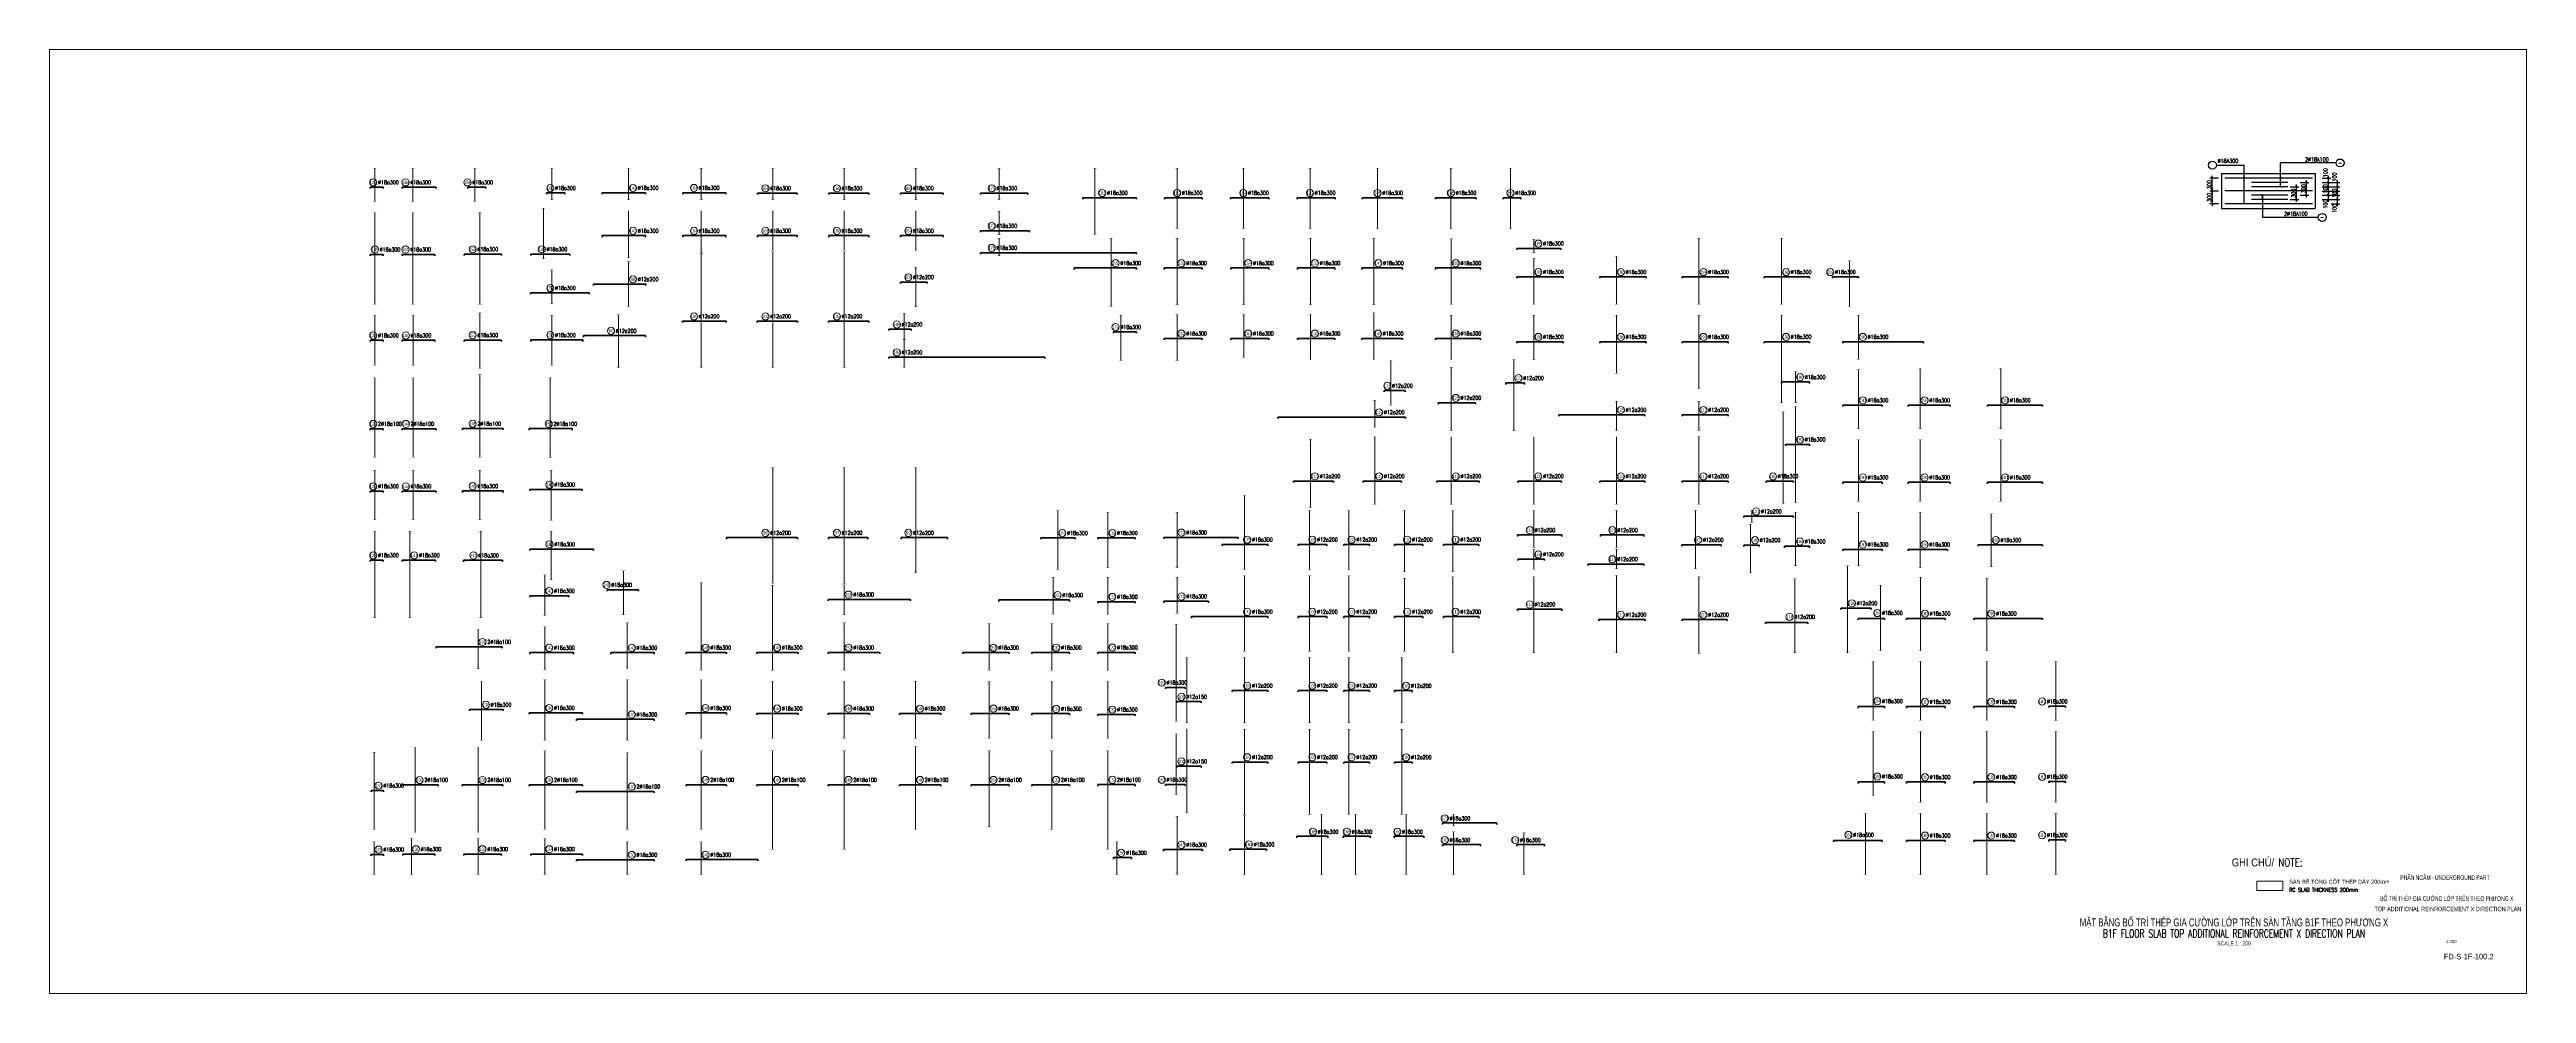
# Paper-space layout 'FD-S-B1F-100.2' of a CAD drawing. Header units: millimetres. Extents: x 0 to 1560, y 0 to 594.
# The model-space entities are those that its viewports show. They can reach past a viewport. Long polylines and large blocks are cut down to what shows.
import ezdxf
from ezdxf.enums import TextEntityAlignment as Align

# ---------------------------------------------------------------- set-up
doc = ezdxf.new("R2010")
doc.units = ezdxf.units.MM
doc.header["$MEASUREMENT"] = 0
doc.layers.get('Defpoints').update_dxf_attribs({"lineweight": 9})
for name, color, linetype in [('Concrete', 2, 'Continuous'), ('Dimension', 253, 'Continuous'), ('Leader', 6, 'Continuous'), ('Pointing Line', 6, 'Continuous'), ('Reinforcement', 4, 'Continuous'), ('Text25', 7, 'Continuous')]:
    doc.layers.add(name, color=color, linetype=linetype)
for name, color, linetype, lineweight in [('NDC_S_251', 251, 'Continuous', 9), ('NDC_S_ANNO', 7, 'Continuous', 20), ('NDC_S_CONTINUOUS', 3, 'Continuous', 20), ('NDC_S_DIM', 1, 'Continuous', 15), ('NDC_S_ENG TEXT', 2, 'Continuous', 20), ('NDC_S_ENG TITLE', 3, 'Continuous', 20), ('NDC_S_REBAR', 4, 'Continuous', 35), ('NDC_S_TEXT SYMBOL', 7, 'Continuous', 20), ('NDC_S_VN TEXT', 7, 'Continuous', 20), ('NDC_S_VN TITLE', 6, 'Continuous', 35)]:
    doc.layers.add(name, color=color, linetype=linetype, lineweight=lineweight)
doc.styles.add('ARIAL', font='arial.ttf', dxfattribs={"width": 0.8})
doc.styles.add('NDC_ANNO', font='', dxfattribs={"width": 0.8})
doc.styles.add('NDC_ARIAL', font='arial.ttf', dxfattribs={"width": 0.85})
doc.styles.add('NDC_EN TXT', font='romans.shx', dxfattribs={"width": 0.8})
doc.styles.add('NDC_VIE TXT', font='arial.ttf', dxfattribs={"width": 0.8})
doc.styles.add('VN-Romans', font='romans.shx', dxfattribs={"width": 0.8, "bigfont": 'vns.shx'})
doc.styles.get('NDC_ANNO').set_extended_font_data('Dotum')
doc.dimstyles.new('DIM25', dxfattribs={"dimtxt": 2.5, "dimasz": 1.5, "dimexe": 1.5, "dimexo": 1, "dimtad": 1, "dimtxsty": 'VN-Romans', "dimblk": 'ARCHTICK', "dimcen": 1.5, "dimdle": 1.5, "dimclrt": 7, "dimadec": 0, "dimazin": 0, "dimtfac": 1, "dimtix": 1, "dimtmove": 2, "dimatfit": 3, "dimfxl": 5, "dimfxlon": 1, "dimarcsym": 0})

# ---------------------------------------------------------------- blocks, each defined once
blk = doc.blocks.new('*U106')
h = blk.add_hatch(color=6)
edge = h.paths.add_edge_path()
edge.add_arc((-25.2, 0), 0.3, 0, 360)
at = {"layer": 'NDC_S_DIM', "color": 8}
for q in [(-25.2, 18.7), (-25.2, -23.1)]:
    blk.add_line((-25.2, 0), q, dxfattribs=at)
for points in [[(-26.2, 18.7, 0.2, 0.2, 0), (-24.2, 18.7, 0, 0, 0)], [(-26.2, -23.1, 0.2, 0.2, 0), (-24.2, -23.1, 0, 0, 0)]]:
    blk.add_lwpolyline(points, format="xyseb", dxfattribs=at)
at = {"layer": 'NDC_S_DIM', "color": 6}
blk.add_circle((-25.2, 0), 0.3, dxfattribs=at)
at = {"layer": 'NDC_S_DIM'}
blk.add_circle((-20.6, 3), 2.25, dxfattribs=at)
at = {"layer": 'NDC_S_DIM', "color": 8}
for points in [[(-25.6, 17.5), (-25.2, 18.7), (-24.8, 17.5)], [(-25.6, -21.9), (-25.2, -23.1), (-24.8, -21.9)]]:
    blk.add_solid(points, dxfattribs=at)
at = {"layer": 'NDC_S_REBAR'}
for p, q in [((0, 0), (-32.8, 0)), ((-32.8, 0), (-32.8, -0.9)), ((0, 0), (1, 0)), ((1, 0), (1, -0.9)), ((-32.8, -0.9), (-32.8, -0.9)), ((1, -0.9), (1, -0.9))]:
    blk.add_line(p, q, dxfattribs=at)
at = {"layer": 'NDC_S_VN TEXT', "style": 'ARIAL', "width": 0.8}
blk.add_attdef('KHT', text='', height=2, dxfattribs=at).set_placement((-20.6, 3), align=Align.MIDDLE_CENTER)
at = {"layer": 'NDC_S_VN TEXT', "color": 3, "style": 'NDC_EN TXT', "width": 0.75}
blk.add_attdef('DKT', (-17.6, 1.8), '', height=2.5, dxfattribs=at)
blk = doc.blocks.new('*U107')
h = blk.add_hatch(color=6)
edge = h.paths.add_edge_path()
edge.add_arc((-4.9, 0), 0.3, 0, 360)
at = {"layer": 'NDC_S_DIM', "color": 8}
for q in [(-4.9, 18.7), (-4.9, -19.3)]:
    blk.add_line((-4.9, 0), q, dxfattribs=at)
for points in [[(-5.9, 18.7, 0.2, 0.2, 0), (-3.9, 18.7, 0, 0, 0)], [(-5.9, -19.3, 0.2, 0.2, 0), (-3.9, -19.3, 0, 0, 0)]]:
    blk.add_lwpolyline(points, format="xyseb", dxfattribs=at)
at = {"layer": 'NDC_S_DIM'}
blk.add_circle((-4.9, 3), 2.25, dxfattribs=at)
at = {"layer": 'NDC_S_DIM', "color": 6}
blk.add_circle((-4.9, 0), 0.3, dxfattribs=at)
at = {"layer": 'NDC_S_DIM', "color": 8}
for points in [[(-5.3, 17.5), (-4.9, 18.7), (-4.5, 17.5)], [(-5.3, -18.1), (-4.9, -19.3), (-4.5, -18.1)]]:
    blk.add_solid(points, dxfattribs=at)
at = {"layer": 'NDC_S_REBAR'}
for p, q in [((0, 0), (-12.9, 0)), ((-12.9, 0), (-12.9, -0.9)), ((0, 0), (10.9, 0)), ((10.9, 0), (10.9, -0.9)), ((-12.9, -0.9), (-12.9, -0.9)), ((10.9, -0.9), (10.9, -0.9))]:
    blk.add_line(p, q, dxfattribs=at)
at = {"layer": 'NDC_S_VN TEXT', "style": 'ARIAL', "width": 0.8}
blk.add_attdef('KHT', text='', height=2, dxfattribs=at).set_placement((-4.9, 3), align=Align.MIDDLE_CENTER)
at = {"layer": 'NDC_S_VN TEXT', "color": 3, "style": 'NDC_EN TXT', "width": 0.75}
blk.add_attdef('DKT', (-1.9, 1.8), '', height=2.5, dxfattribs=at)
blk = doc.blocks.new('*U105')
h = blk.add_hatch(color=6)
edge = h.paths.add_edge_path()
edge.add_arc((-5, 0), 0.3, 0, 360)
at = {"layer": 'NDC_S_DIM', "color": 8}
for q in [(-5, 18.8), (-5, -24.2)]:
    blk.add_line((-5, 0), q, dxfattribs=at)
for points in [[(-6, 18.8, 0.2, 0.2, 0), (-4, 18.8, 0, 0, 0)], [(-6, -24.2, 0.2, 0.2, 0), (-4, -24.2, 0, 0, 0)]]:
    blk.add_lwpolyline(points, format="xyseb", dxfattribs=at)
at = {"layer": 'NDC_S_DIM', "color": 6}
blk.add_circle((-5, 0), 0.3, dxfattribs=at)
at = {"layer": 'NDC_S_DIM'}
blk.add_circle((-2.2, 3), 2.25, dxfattribs=at)
at = {"layer": 'NDC_S_DIM', "color": 8}
for points in [[(-5.4, 17.6), (-5, 18.8), (-4.6, 17.6)], [(-5.4, -23), (-5, -24.2), (-4.6, -23)]]:
    blk.add_solid(points, dxfattribs=at)
at = {"layer": 'NDC_S_REBAR'}
for p, q in [((0, 0), (-28.3, 0)), ((-28.3, 0), (-28.3, -0.9)), ((0, 0), (11, 0)), ((11, 0), (11, -0.9)), ((-28.3, -0.9), (-28.3, -0.9)), ((11, -0.9), (11, -0.9))]:
    blk.add_line(p, q, dxfattribs=at)
at = {"layer": 'NDC_S_VN TEXT', "style": 'ARIAL', "width": 0.8}
blk.add_attdef('KHT', text='', height=2, dxfattribs=at).set_placement((-2.2, 3), align=Align.MIDDLE_CENTER)
at = {"layer": 'NDC_S_VN TEXT', "color": 3, "style": 'NDC_EN TXT', "width": 0.75}
blk.add_attdef('DKT', (0.8, 1.8), '', height=2.5, dxfattribs=at)
blk = doc.blocks.new('*U96')
h = blk.add_hatch(color=6)
edge = h.paths.add_edge_path()
edge.add_arc((-5, 0), 0.3, 0, 360)
at = {"layer": 'NDC_S_DIM', "color": 8}
for q in [(-5, 18.8), (-5, -23.2)]:
    blk.add_line((-5, 0), q, dxfattribs=at)
for points in [[(-6, 18.8, 0.2, 0.2, 0), (-4, 18.8, 0, 0, 0)], [(-6, -23.2, 0.2, 0.2, 0), (-4, -23.2, 0, 0, 0)]]:
    blk.add_lwpolyline(points, format="xyseb", dxfattribs=at)
at = {"layer": 'NDC_S_DIM', "color": 6}
blk.add_circle((-5, 0), 0.3, dxfattribs=at)
at = {"layer": 'NDC_S_DIM'}
blk.add_circle((-2.2, 3), 2.25, dxfattribs=at)
at = {"layer": 'NDC_S_DIM', "color": 8}
for points in [[(-5.4, 17.6), (-5, 18.8), (-4.6, 17.6)], [(-5.4, -22), (-5, -23.2), (-4.6, -22)]]:
    blk.add_solid(points, dxfattribs=at)
at = {"layer": 'NDC_S_REBAR'}
for p, q in [((0, 0), (-13, 0)), ((-13, 0), (-13, -0.9)), ((0, 0), (10.8, 0)), ((10.8, 0), (10.8, -0.9)), ((-13, -0.9), (-13, -0.9)), ((10.8, -0.9), (10.8, -0.9))]:
    blk.add_line(p, q, dxfattribs=at)
at = {"layer": 'NDC_S_VN TEXT', "style": 'ARIAL', "width": 0.8}
blk.add_attdef('KHT', text='', height=2, dxfattribs=at).set_placement((-2.2, 3), align=Align.MIDDLE_CENTER)
at = {"layer": 'NDC_S_VN TEXT', "color": 3, "style": 'NDC_EN TXT', "width": 0.75}
blk.add_attdef('DKT', (0.8, 1.8), '', height=2.5, dxfattribs=at)
blk = doc.blocks.new('*U97')
h = blk.add_hatch(color=6)
edge = h.paths.add_edge_path()
edge.add_arc((-5, 0), 0.3, 0, 360)
at = {"layer": 'NDC_S_DIM', "color": 8}
for q in [(-5, 18.8), (-5, -23.2)]:
    blk.add_line((-5, 0), q, dxfattribs=at)
for points in [[(-6, 18.8, 0.2, 0.2, 0), (-4, 18.8, 0, 0, 0)], [(-6, -23.2, 0.2, 0.2, 0), (-4, -23.2, 0, 0, 0)]]:
    blk.add_lwpolyline(points, format="xyseb", dxfattribs=at)
at = {"layer": 'NDC_S_DIM', "color": 6}
blk.add_circle((-5, 0), 0.3, dxfattribs=at)
at = {"layer": 'NDC_S_DIM'}
blk.add_circle((-2.2, 3), 2.25, dxfattribs=at)
at = {"layer": 'NDC_S_DIM', "color": 8}
for points in [[(-5.4, 17.6), (-5, 18.8), (-4.6, 17.6)], [(-5.4, -22), (-5, -23.2), (-4.6, -22)]]:
    blk.add_solid(points, dxfattribs=at)
at = {"layer": 'NDC_S_REBAR'}
for p, q in [((0, 0), (-13.2, 0)), ((-13.2, 0), (-13.2, -0.9)), ((0, 0), (10.8, 0)), ((10.8, 0), (10.8, -0.9)), ((-13.2, -0.9), (-13.2, -0.9)), ((10.8, -0.9), (10.8, -0.9))]:
    blk.add_line(p, q, dxfattribs=at)
at = {"layer": 'NDC_S_VN TEXT', "style": 'ARIAL', "width": 0.8}
blk.add_attdef('KHT', text='', height=2, dxfattribs=at).set_placement((-2.2, 3), align=Align.MIDDLE_CENTER)
at = {"layer": 'NDC_S_VN TEXT', "color": 3, "style": 'NDC_EN TXT', "width": 0.75}
blk.add_attdef('DKT', (0.8, 1.8), '', height=2.5, dxfattribs=at)
blk = doc.blocks.new('*U100')
h = blk.add_hatch(color=6)
edge = h.paths.add_edge_path()
edge.add_arc((-5, 0), 0.3, 0, 360)
at = {"layer": 'NDC_S_DIM', "color": 8}
for q in [(-5, 18.8), (-5, -23.2)]:
    blk.add_line((-5, 0), q, dxfattribs=at)
for points in [[(-6, 18.8, 0.2, 0.2, 0), (-4, 18.8, 0, 0, 0)], [(-6, -23.2, 0.2, 0.2, 0), (-4, -23.2, 0, 0, 0)]]:
    blk.add_lwpolyline(points, format="xyseb", dxfattribs=at)
at = {"layer": 'NDC_S_DIM', "color": 6}
blk.add_circle((-5, 0), 0.3, dxfattribs=at)
at = {"layer": 'NDC_S_DIM'}
blk.add_circle((-2.2, 3), 2.25, dxfattribs=at)
at = {"layer": 'NDC_S_DIM', "color": 8}
for points in [[(-5.4, 17.6), (-5, 18.8), (-4.6, 17.6)], [(-5.4, -22), (-5, -23.2), (-4.6, -22)]]:
    blk.add_solid(points, dxfattribs=at)
at = {"layer": 'NDC_S_REBAR'}
for p, q in [((0, 0), (-13.2, 0)), ((-13.2, 0), (-13.2, -0.9)), ((0, 0), (10.5, 0)), ((10.5, 0), (10.5, -0.9)), ((-13.2, -0.9), (-13.2, -0.9)), ((10.5, -0.9), (10.5, -0.9))]:
    blk.add_line(p, q, dxfattribs=at)
at = {"layer": 'NDC_S_VN TEXT', "style": 'ARIAL', "width": 0.8}
blk.add_attdef('KHT', text='', height=2, dxfattribs=at).set_placement((-2.2, 3), align=Align.MIDDLE_CENTER)
at = {"layer": 'NDC_S_VN TEXT', "color": 3, "style": 'NDC_EN TXT', "width": 0.75}
blk.add_attdef('DKT', (0.8, 1.8), '', height=2.5, dxfattribs=at)
blk = doc.blocks.new('*U101')
h = blk.add_hatch(color=6)
edge = h.paths.add_edge_path()
edge.add_arc((-5, 0), 0.3, 0, 360)
at = {"layer": 'NDC_S_DIM', "color": 8}
for q in [(-5, 18.8), (-5, -23.2)]:
    blk.add_line((-5, 0), q, dxfattribs=at)
for points in [[(-6, 18.8, 0.2, 0.2, 0), (-4, 18.8, 0, 0, 0)], [(-6, -23.2, 0.2, 0.2, 0), (-4, -23.2, 0, 0, 0)]]:
    blk.add_lwpolyline(points, format="xyseb", dxfattribs=at)
at = {"layer": 'NDC_S_DIM', "color": 6}
blk.add_circle((-5, 0), 0.3, dxfattribs=at)
at = {"layer": 'NDC_S_DIM'}
blk.add_circle((-2.2, 3), 2.25, dxfattribs=at)
at = {"layer": 'NDC_S_DIM', "color": 8}
for points in [[(-5.4, 17.6), (-5, 18.8), (-4.6, 17.6)], [(-5.4, -22), (-5, -23.2), (-4.6, -22)]]:
    blk.add_solid(points, dxfattribs=at)
at = {"layer": 'NDC_S_REBAR'}
for p, q in [((0, 0), (-12.5, 0)), ((-12.5, 0), (-12.5, -0.9)), ((0, 0), (13, 0)), ((13, 0), (13, -0.9)), ((-12.5, -0.9), (-12.5, -0.9)), ((13, -0.9), (13, -0.9))]:
    blk.add_line(p, q, dxfattribs=at)
at = {"layer": 'NDC_S_VN TEXT', "style": 'ARIAL', "width": 0.8}
blk.add_attdef('KHT', text='', height=2, dxfattribs=at).set_placement((-2.2, 3), align=Align.MIDDLE_CENTER)
at = {"layer": 'NDC_S_VN TEXT', "color": 3, "style": 'NDC_EN TXT', "width": 0.75}
blk.add_attdef('DKT', (0.8, 1.8), '', height=2.5, dxfattribs=at)
blk = doc.blocks.new('*U102')
h = blk.add_hatch(color=6)
edge = h.paths.add_edge_path()
edge.add_arc((-5, 0), 0.3, 0, 360)
at = {"layer": 'NDC_S_DIM', "color": 8}
for q in [(-5, 18.3), (-5, -22.7)]:
    blk.add_line((-5, 0), q, dxfattribs=at)
for points in [[(-6, 18.3, 0.2, 0.2, 0), (-4, 18.3, 0, 0, 0)], [(-6, -22.7, 0.2, 0.2, 0), (-4, -22.7, 0, 0, 0)]]:
    blk.add_lwpolyline(points, format="xyseb", dxfattribs=at)
at = {"layer": 'NDC_S_DIM', "color": 6}
blk.add_circle((-5, 0), 0.3, dxfattribs=at)
at = {"layer": 'NDC_S_DIM'}
blk.add_circle((-2.2, 3), 2.25, dxfattribs=at)
at = {"layer": 'NDC_S_DIM', "color": 8}
for points in [[(-5.4, 17.1), (-5, 18.3), (-4.6, 17.1)], [(-5.4, -21.5), (-5, -22.7), (-4.6, -21.5)]]:
    blk.add_solid(points, dxfattribs=at)
at = {"layer": 'NDC_S_REBAR'}
for p, q in [((0, 0), (-15, 0)), ((-15, 0), (-15, -0.9)), ((0, 0), (13.3, 0)), ((13.3, 0), (13.3, -0.9)), ((-15, -0.9), (-15, -0.9)), ((13.3, -0.9), (13.3, -0.9))]:
    blk.add_line(p, q, dxfattribs=at)
at = {"layer": 'NDC_S_VN TEXT', "style": 'ARIAL', "width": 0.8}
blk.add_attdef('KHT', text='', height=2, dxfattribs=at).set_placement((-2.2, 3), align=Align.MIDDLE_CENTER)
at = {"layer": 'NDC_S_VN TEXT', "color": 3, "style": 'NDC_EN TXT', "width": 0.75}
blk.add_attdef('DKT', (0.8, 1.8), '', height=2.5, dxfattribs=at)
blk = doc.blocks.new('*U103')
h = blk.add_hatch(color=6)
edge = h.paths.add_edge_path()
edge.add_arc((-5, 0), 0.3, 0, 360)
at = {"layer": 'NDC_S_DIM', "color": 8}
for q in [(-5, 11.7), (-5, -17.1)]:
    blk.add_line((-5, 0), q, dxfattribs=at)
for points in [[(-6, 11.7, 0.2, 0.2, 0), (-4, 11.7, 0, 0, 0)], [(-6, -17.1, 0.2, 0.2, 0), (-4, -17.1, 0, 0, 0)]]:
    blk.add_lwpolyline(points, format="xyseb", dxfattribs=at)
at = {"layer": 'NDC_S_DIM', "color": 6}
blk.add_circle((-5, 0), 0.3, dxfattribs=at)
at = {"layer": 'NDC_S_DIM'}
blk.add_circle((-2.2, 3), 2.25, dxfattribs=at)
at = {"layer": 'NDC_S_DIM', "color": 8}
for points in [[(-5.4, 10.5), (-5, 11.7), (-4.6, 10.5)], [(-5.4, -15.9), (-5, -17.1), (-4.6, -15.9)]]:
    blk.add_solid(points, dxfattribs=at)
at = {"layer": 'NDC_S_REBAR'}
for p, q in [((0, 0), (-15.7, 0)), ((-15.7, 0), (-15.7, -0.9)), ((0, 0), (13.5, 0)), ((13.5, 0), (13.5, -0.9)), ((-15.7, -0.9), (-15.7, -0.9)), ((13.5, -0.9), (13.5, -0.9))]:
    blk.add_line(p, q, dxfattribs=at)
at = {"layer": 'NDC_S_VN TEXT', "style": 'ARIAL', "width": 0.8}
blk.add_attdef('KHT', text='', height=2, dxfattribs=at).set_placement((-2.2, 3), align=Align.MIDDLE_CENTER)
at = {"layer": 'NDC_S_VN TEXT', "color": 3, "style": 'NDC_EN TXT', "width": 0.75}
blk.add_attdef('DKT', (0.8, 1.8), '', height=2.5, dxfattribs=at)
blk = doc.blocks.new('*U98')
h = blk.add_hatch(color=6)
edge = h.paths.add_edge_path()
edge.add_arc((-5, 0), 0.3, 0, 360)
at = {"layer": 'NDC_S_DIM', "color": 8}
for q in [(-5, 5.8), (-5, -2.8)]:
    blk.add_line((-5, 0), q, dxfattribs=at)
for points in [[(-6, 5.8, 0.2, 0.2, 0), (-4, 5.8, 0, 0, 0)], [(-6, -2.8, 0.2, 0.2, 0), (-4, -2.8, 0, 0, 0)]]:
    blk.add_lwpolyline(points, format="xyseb", dxfattribs=at)
at = {"layer": 'NDC_S_DIM', "color": 6}
blk.add_circle((-5, 0), 0.3, dxfattribs=at)
at = {"layer": 'NDC_S_DIM'}
blk.add_circle((-2.2, 3), 2.25, dxfattribs=at)
at = {"layer": 'NDC_S_DIM', "color": 8}
for points in [[(-5.4, 4.6), (-5, 5.8), (-4.6, 4.6)], [(-5.4, -1.6), (-5, -2.8), (-4.6, -1.6)]]:
    blk.add_solid(points, dxfattribs=at)
at = {"layer": 'NDC_S_REBAR'}
for p, q in [((0, 0), (-15.7, 0)), ((-15.7, 0), (-15.7, -0.9)), ((0, 0), (11.9, 0)), ((11.9, 0), (11.9, -0.9)), ((-15.7, -0.9), (-15.7, -0.9)), ((11.9, -0.9), (11.9, -0.9))]:
    blk.add_line(p, q, dxfattribs=at)
at = {"layer": 'NDC_S_VN TEXT', "style": 'ARIAL', "width": 0.8}
blk.add_attdef('KHT', text='', height=2, dxfattribs=at).set_placement((-2.2, 3), align=Align.MIDDLE_CENTER)
at = {"layer": 'NDC_S_VN TEXT', "color": 3, "style": 'NDC_EN TXT', "width": 0.75}
blk.add_attdef('DKT', (0.8, 1.8), '', height=2.5, dxfattribs=at)
blk = doc.blocks.new('*U99')
h = blk.add_hatch(color=6)
edge = h.paths.add_edge_path()
edge.add_arc((-5, 0), 0.3, 0, 360)
at = {"layer": 'NDC_S_DIM', "color": 8}
for q in [(-5, 12.9), (-5, -17.1)]:
    blk.add_line((-5, 0), q, dxfattribs=at)
for points in [[(-6, 12.9, 0.2, 0.2, 0), (-4, 12.9, 0, 0, 0)], [(-6, -17.1, 0.2, 0.2, 0), (-4, -17.1, 0, 0, 0)]]:
    blk.add_lwpolyline(points, format="xyseb", dxfattribs=at)
at = {"layer": 'NDC_S_DIM', "color": 6}
blk.add_circle((-5, 0), 0.3, dxfattribs=at)
at = {"layer": 'NDC_S_DIM'}
blk.add_circle((-2.2, 3), 2.25, dxfattribs=at)
at = {"layer": 'NDC_S_DIM', "color": 8}
for points in [[(-5.4, 11.7), (-5, 12.9), (-4.6, 11.7)], [(-5.4, -15.9), (-5, -17.1), (-4.6, -15.9)]]:
    blk.add_solid(points, dxfattribs=at)
at = {"layer": 'NDC_S_REBAR'}
for p, q in [((0, 0), (-15.5, 0)), ((-15.5, 0), (-15.5, -0.9)), ((0, 0), (13.8, 0)), ((13.8, 0), (13.8, -0.9)), ((-15.5, -0.9), (-15.5, -0.9)), ((13.8, -0.9), (13.8, -0.9))]:
    blk.add_line(p, q, dxfattribs=at)
at = {"layer": 'NDC_S_VN TEXT', "style": 'ARIAL', "width": 0.8}
blk.add_attdef('KHT', text='', height=2, dxfattribs=at).set_placement((-2.2, 3), align=Align.MIDDLE_CENTER)
at = {"layer": 'NDC_S_VN TEXT', "color": 3, "style": 'NDC_EN TXT', "width": 0.75}
blk.add_attdef('DKT', (0.8, 1.8), '', height=2.5, dxfattribs=at)
blk = doc.blocks.new('*U93')
h = blk.add_hatch(color=6)
edge = h.paths.add_edge_path()
edge.add_arc((-5, 0), 0.3, 0, 360)
at = {"layer": 'NDC_S_DIM', "color": 8}
for q in [(-5, 24.4), (-5, -17.1)]:
    blk.add_line((-5, 0), q, dxfattribs=at)
for points in [[(-6, 24.4, 0.2, 0.2, 0), (-4, 24.4, 0, 0, 0)], [(-6, -17.1, 0.2, 0.2, 0), (-4, -17.1, 0, 0, 0)]]:
    blk.add_lwpolyline(points, format="xyseb", dxfattribs=at)
at = {"layer": 'NDC_S_DIM', "color": 6}
blk.add_circle((-5, 0), 0.3, dxfattribs=at)
at = {"layer": 'NDC_S_DIM'}
blk.add_circle((-2.2, 3), 2.25, dxfattribs=at)
at = {"layer": 'NDC_S_DIM', "color": 8}
for points in [[(-5.4, 23.2), (-5, 24.4), (-4.6, 23.2)], [(-5.4, -15.9), (-5, -17.1), (-4.6, -15.9)]]:
    blk.add_solid(points, dxfattribs=at)
at = {"layer": 'NDC_S_REBAR'}
for p, q in [((0, 0), (-15.7, 0)), ((-15.7, 0), (-15.7, -0.9)), ((0, 0), (13.3, 0)), ((13.3, 0), (13.3, -0.9)), ((-15.7, -0.9), (-15.7, -0.9)), ((13.3, -0.9), (13.3, -0.9))]:
    blk.add_line(p, q, dxfattribs=at)
at = {"layer": 'NDC_S_VN TEXT', "style": 'ARIAL', "width": 0.8}
blk.add_attdef('KHT', text='', height=2, dxfattribs=at).set_placement((-2.2, 3), align=Align.MIDDLE_CENTER)
at = {"layer": 'NDC_S_VN TEXT', "color": 3, "style": 'NDC_EN TXT', "width": 0.75}
blk.add_attdef('DKT', (0.8, 1.8), '', height=2.5, dxfattribs=at)
blk = doc.blocks.new('*U94')
h = blk.add_hatch(color=6)
edge = h.paths.add_edge_path()
edge.add_arc((-5, 0), 0.3, 0, 360)
at = {"layer": 'NDC_S_DIM', "color": 8}
for q in [(-5, 24.4), (-5, -17.1)]:
    blk.add_line((-5, 0), q, dxfattribs=at)
for points in [[(-6, 24.4, 0.2, 0.2, 0), (-4, 24.4, 0, 0, 0)], [(-6, -17.1, 0.2, 0.2, 0), (-4, -17.1, 0, 0, 0)]]:
    blk.add_lwpolyline(points, format="xyseb", dxfattribs=at)
at = {"layer": 'NDC_S_DIM', "color": 6}
blk.add_circle((-5, 0), 0.3, dxfattribs=at)
at = {"layer": 'NDC_S_DIM'}
blk.add_circle((-2.2, 3), 2.25, dxfattribs=at)
at = {"layer": 'NDC_S_DIM', "color": 8}
for points in [[(-5.4, 23.2), (-5, 24.4), (-4.6, 23.2)], [(-5.4, -15.9), (-5, -17.1), (-4.6, -15.9)]]:
    blk.add_solid(points, dxfattribs=at)
at = {"layer": 'NDC_S_REBAR'}
for p, q in [((0, 0), (-16, 0)), ((-16, 0), (-16, -0.9)), ((0, 0), (12.5, 0)), ((12.5, 0), (12.5, -0.9)), ((-16, -0.9), (-16, -0.9)), ((12.5, -0.9), (12.5, -0.9))]:
    blk.add_line(p, q, dxfattribs=at)
at = {"layer": 'NDC_S_VN TEXT', "style": 'ARIAL', "width": 0.8}
blk.add_attdef('KHT', text='', height=2, dxfattribs=at).set_placement((-2.2, 3), align=Align.MIDDLE_CENTER)
at = {"layer": 'NDC_S_VN TEXT', "color": 3, "style": 'NDC_EN TXT', "width": 0.75}
blk.add_attdef('DKT', (0.8, 1.8), '', height=2.5, dxfattribs=at)
blk = doc.blocks.new('*U95')
h = blk.add_hatch(color=6)
edge = h.paths.add_edge_path()
edge.add_arc((-5, 0), 0.3, 0, 360)
at = {"layer": 'NDC_S_DIM', "color": 8}
for q in [(-5, 10.1), (-5, -18.6)]:
    blk.add_line((-5, 0), q, dxfattribs=at)
for points in [[(-6, 10.1, 0.2, 0.2, 0), (-4, 10.1, 0, 0, 0)], [(-6, -18.6, 0.2, 0.2, 0), (-4, -18.6, 0, 0, 0)]]:
    blk.add_lwpolyline(points, format="xyseb", dxfattribs=at)
at = {"layer": 'NDC_S_DIM'}
blk.add_circle((-17.1, 3), 2.25, dxfattribs=at)
at = {"layer": 'NDC_S_DIM', "color": 6}
blk.add_circle((-5, 0), 0.3, dxfattribs=at)
at = {"layer": 'NDC_S_DIM', "color": 8}
for points in [[(-5.4, 8.9), (-5, 10.1), (-4.6, 8.9)], [(-5.4, -17.4), (-5, -18.6), (-4.6, -17.4)]]:
    blk.add_solid(points, dxfattribs=at)
at = {"layer": 'NDC_S_REBAR'}
for p, q in [((0, 0), (-15.7, 0)), ((-15.7, 0), (-15.7, -0.9)), ((0, 0), (0.7, 0)), ((0.7, 0), (0.7, -0.9)), ((-15.7, -0.9), (-15.7, -0.9)), ((0.7, -0.9), (0.7, -0.9))]:
    blk.add_line(p, q, dxfattribs=at)
at = {"layer": 'NDC_S_VN TEXT', "style": 'ARIAL', "width": 0.8}
blk.add_attdef('KHT', text='', height=2, dxfattribs=at).set_placement((-17.1, 3), align=Align.MIDDLE_CENTER)
at = {"layer": 'NDC_S_VN TEXT', "color": 3, "style": 'NDC_EN TXT', "width": 0.75}
blk.add_attdef('DKT', (-14.1, 1.8), '', height=2.5, dxfattribs=at)
blk = doc.blocks.new('*U92')
h = blk.add_hatch(color=6)
edge = h.paths.add_edge_path()
edge.add_arc((-5, 0), 0.3, 0, 360)
at = {"layer": 'NDC_S_DIM', "color": 8}
for q in [(-5, 15.1), (-5, -13.9)]:
    blk.add_line((-5, 0), q, dxfattribs=at)
for points in [[(-6, 15.1, 0.2, 0.2, 0), (-4, 15.1, 0, 0, 0)], [(-6, -13.9, 0.2, 0.2, 0), (-4, -13.9, 0, 0, 0)]]:
    blk.add_lwpolyline(points, format="xyseb", dxfattribs=at)
at = {"layer": 'NDC_S_DIM', "color": 6}
blk.add_circle((-5, 0), 0.3, dxfattribs=at)
at = {"layer": 'NDC_S_DIM'}
blk.add_circle((-2.2, 3), 2.25, dxfattribs=at)
at = {"layer": 'NDC_S_DIM', "color": 8}
for points in [[(-5.4, 13.9), (-5, 15.1), (-4.6, 13.9)], [(-5.4, -12.7), (-5, -13.9), (-4.6, -12.7)]]:
    blk.add_solid(points, dxfattribs=at)
at = {"layer": 'NDC_S_REBAR'}
for p, q in [((0, 0), (-13, 0)), ((-13, 0), (-13, -0.9)), ((0, 0), (10.8, 0)), ((10.8, 0), (10.8, -0.9)), ((-13, -0.9), (-13, -0.9)), ((10.8, -0.9), (10.8, -0.9))]:
    blk.add_line(p, q, dxfattribs=at)
at = {"layer": 'NDC_S_VN TEXT', "style": 'ARIAL', "width": 0.8}
blk.add_attdef('KHT', text='', height=2, dxfattribs=at).set_placement((-2.2, 3), align=Align.MIDDLE_CENTER)
at = {"layer": 'NDC_S_VN TEXT', "color": 3, "style": 'NDC_EN TXT', "width": 0.75}
blk.add_attdef('DKT', (0.8, 1.8), '', height=2.5, dxfattribs=at)
blk = doc.blocks.new('*U71')
h = blk.add_hatch(color=6)
edge = h.paths.add_edge_path()
edge.add_arc((-5, 0), 0.3, 0, 360)
at = {"layer": 'NDC_S_DIM', "color": 8}
for q in [(-5, 15.1), (-5, -11.9)]:
    blk.add_line((-5, 0), q, dxfattribs=at)
for points in [[(-6, 15.1, 0.2, 0.2, 0), (-4, 15.1, 0, 0, 0)], [(-6, -11.9, 0.2, 0.2, 0), (-4, -11.9, 0, 0, 0)]]:
    blk.add_lwpolyline(points, format="xyseb", dxfattribs=at)
at = {"layer": 'NDC_S_DIM', "color": 6}
blk.add_circle((-5, 0), 0.3, dxfattribs=at)
at = {"layer": 'NDC_S_DIM'}
blk.add_circle((-2.2, 3), 2.25, dxfattribs=at)
at = {"layer": 'NDC_S_DIM', "color": 8}
for points in [[(-5.4, 13.9), (-5, 15.1), (-4.6, 13.9)], [(-5.4, -10.7), (-5, -11.9), (-4.6, -10.7)]]:
    blk.add_solid(points, dxfattribs=at)
at = {"layer": 'NDC_S_REBAR'}
for p, q in [((0, 0), (-13.2, 0)), ((-13.2, 0), (-13.2, -0.9)), ((0, 0), (10.8, 0)), ((10.8, 0), (10.8, -0.9)), ((-13.2, -0.9), (-13.2, -0.9)), ((10.8, -0.9), (10.8, -0.9))]:
    blk.add_line(p, q, dxfattribs=at)
at = {"layer": 'NDC_S_VN TEXT', "style": 'ARIAL', "width": 0.8}
blk.add_attdef('KHT', text='', height=2, dxfattribs=at).set_placement((-2.2, 3), align=Align.MIDDLE_CENTER)
at = {"layer": 'NDC_S_VN TEXT', "color": 3, "style": 'NDC_EN TXT', "width": 0.75}
blk.add_attdef('DKT', (0.8, 1.8), '', height=2.5, dxfattribs=at)
blk = doc.blocks.new('*U72')
h = blk.add_hatch(color=6)
edge = h.paths.add_edge_path()
edge.add_arc((-5, 0), 0.3, 0, 360)
at = {"layer": 'NDC_S_DIM', "color": 8}
for q in [(-5, 15.1), (-5, -13.4)]:
    blk.add_line((-5, 0), q, dxfattribs=at)
for points in [[(-6, 15.1, 0.2, 0.2, 0), (-4, 15.1, 0, 0, 0)], [(-6, -13.4, 0.2, 0.2, 0), (-4, -13.4, 0, 0, 0)]]:
    blk.add_lwpolyline(points, format="xyseb", dxfattribs=at)
at = {"layer": 'NDC_S_DIM', "color": 6}
blk.add_circle((-5, 0), 0.3, dxfattribs=at)
at = {"layer": 'NDC_S_DIM'}
blk.add_circle((-2.2, 3), 2.25, dxfattribs=at)
at = {"layer": 'NDC_S_DIM', "color": 8}
for points in [[(-5.4, 13.9), (-5, 15.1), (-4.6, 13.9)], [(-5.4, -12.2), (-5, -13.4), (-4.6, -12.2)]]:
    blk.add_solid(points, dxfattribs=at)
at = {"layer": 'NDC_S_REBAR'}
for p, q in [((0, 0), (-13.2, 0)), ((-13.2, 0), (-13.2, -0.9)), ((0, 0), (10.5, 0)), ((10.5, 0), (10.5, -0.9)), ((-13.2, -0.9), (-13.2, -0.9)), ((10.5, -0.9), (10.5, -0.9))]:
    blk.add_line(p, q, dxfattribs=at)
at = {"layer": 'NDC_S_VN TEXT', "style": 'ARIAL', "width": 0.8}
blk.add_attdef('KHT', text='', height=2, dxfattribs=at).set_placement((-2.2, 3), align=Align.MIDDLE_CENTER)
at = {"layer": 'NDC_S_VN TEXT', "color": 3, "style": 'NDC_EN TXT', "width": 0.75}
blk.add_attdef('DKT', (0.8, 1.8), '', height=2.5, dxfattribs=at)
blk = doc.blocks.new('*U69')
h = blk.add_hatch(color=6)
edge = h.paths.add_edge_path()
edge.add_arc((-5, 0), 0.3, 0, 360)
at = {"layer": 'NDC_S_DIM', "color": 8}
for q in [(-5, 16.1), (-5, -13.4)]:
    blk.add_line((-5, 0), q, dxfattribs=at)
for points in [[(-6, 16.1, 0.2, 0.2, 0), (-4, 16.1, 0, 0, 0)], [(-6, -13.4, 0.2, 0.2, 0), (-4, -13.4, 0, 0, 0)]]:
    blk.add_lwpolyline(points, format="xyseb", dxfattribs=at)
at = {"layer": 'NDC_S_DIM', "color": 6}
blk.add_circle((-5, 0), 0.3, dxfattribs=at)
at = {"layer": 'NDC_S_DIM'}
blk.add_circle((-2.4, 3), 2.25, dxfattribs=at)
at = {"layer": 'NDC_S_DIM', "color": 8}
for points in [[(-5.4, 14.9), (-5, 16.1), (-4.6, 14.9)], [(-5.4, -12.2), (-5, -13.4), (-4.6, -12.2)]]:
    blk.add_solid(points, dxfattribs=at)
at = {"layer": 'NDC_S_REBAR'}
for p, q in [((0, 0), (-12.5, 0)), ((-12.5, 0), (-12.5, -0.9)), ((0, 0), (13, 0)), ((13, 0), (13, -0.9)), ((-12.5, -0.9), (-12.5, -0.9)), ((13, -0.9), (13, -0.9))]:
    blk.add_line(p, q, dxfattribs=at)
at = {"layer": 'NDC_S_VN TEXT', "style": 'ARIAL', "width": 0.8}
blk.add_attdef('KHT', text='', height=2, dxfattribs=at).set_placement((-2.4, 3), align=Align.MIDDLE_CENTER)
at = {"layer": 'NDC_S_VN TEXT', "color": 3, "style": 'NDC_EN TXT', "width": 0.75}
blk.add_attdef('DKT', (0.6, 1.8), '', height=2.5, dxfattribs=at)
blk = doc.blocks.new('*U70')
h = blk.add_hatch(color=6)
edge = h.paths.add_edge_path()
edge.add_arc((-5, 0), 0.3, 0, 360)
at = {"layer": 'NDC_S_DIM', "color": 8}
for q in [(-5, 14.6), (-5, -13.4)]:
    blk.add_line((-5, 0), q, dxfattribs=at)
for points in [[(-6, 14.6, 0.2, 0.2, 0), (-4, 14.6, 0, 0, 0)], [(-6, -13.4, 0.2, 0.2, 0), (-4, -13.4, 0, 0, 0)]]:
    blk.add_lwpolyline(points, format="xyseb", dxfattribs=at)
at = {"layer": 'NDC_S_DIM', "color": 6}
blk.add_circle((-5, 0), 0.3, dxfattribs=at)
at = {"layer": 'NDC_S_DIM'}
blk.add_circle((-2.2, 3), 2.25, dxfattribs=at)
at = {"layer": 'NDC_S_DIM', "color": 8}
for points in [[(-5.4, 13.4), (-5, 14.6), (-4.6, 13.4)], [(-5.4, -12.2), (-5, -13.4), (-4.6, -12.2)]]:
    blk.add_solid(points, dxfattribs=at)
at = {"layer": 'NDC_S_REBAR'}
for p, q in [((0, 0), (-15, 0)), ((-15, 0), (-15, -0.9)), ((0, 0), (13.3, 0)), ((13.3, 0), (13.3, -0.9)), ((-15, -0.9), (-15, -0.9)), ((13.3, -0.9), (13.3, -0.9))]:
    blk.add_line(p, q, dxfattribs=at)
at = {"layer": 'NDC_S_VN TEXT', "style": 'ARIAL', "width": 0.8}
blk.add_attdef('KHT', text='', height=2, dxfattribs=at).set_placement((-2.2, 3), align=Align.MIDDLE_CENTER)
at = {"layer": 'NDC_S_VN TEXT', "color": 3, "style": 'NDC_EN TXT', "width": 0.75}
blk.add_attdef('DKT', (0.8, 1.8), '', height=2.5, dxfattribs=at)
blk = doc.blocks.new('*U67')
h = blk.add_hatch(color=6)
edge = h.paths.add_edge_path()
edge.add_arc((-5, 0), 0.3, 0, 360)
at = {"layer": 'NDC_S_DIM', "color": 8}
for q in [(-5, 16.7), (-5, -11.3)]:
    blk.add_line((-5, 0), q, dxfattribs=at)
for points in [[(-6, 16.7, 0.2, 0.2, 0), (-4, 16.7, 0, 0, 0)], [(-6, -11.3, 0.2, 0.2, 0), (-4, -11.3, 0, 0, 0)]]:
    blk.add_lwpolyline(points, format="xyseb", dxfattribs=at)
at = {"layer": 'NDC_S_DIM', "color": 6}
blk.add_circle((-5, 0), 0.3, dxfattribs=at)
at = {"layer": 'NDC_S_DIM'}
blk.add_circle((-2.2, 3), 2.25, dxfattribs=at)
at = {"layer": 'NDC_S_DIM', "color": 8}
for points in [[(-5.4, 15.5), (-5, 16.7), (-4.6, 15.5)], [(-5.4, -10.1), (-5, -11.3), (-4.6, -10.1)]]:
    blk.add_solid(points, dxfattribs=at)
at = {"layer": 'NDC_S_REBAR'}
for p, q in [((0, 0), (-15.7, 0)), ((-15.7, 0), (-15.7, -0.9)), ((0, 0), (13.5, 0)), ((13.5, 0), (13.5, -0.9)), ((-15.7, -0.9), (-15.7, -0.9)), ((13.5, -0.9), (13.5, -0.9))]:
    blk.add_line(p, q, dxfattribs=at)
at = {"layer": 'NDC_S_VN TEXT', "style": 'ARIAL', "width": 0.8}
blk.add_attdef('KHT', text='', height=2, dxfattribs=at).set_placement((-2.2, 3), align=Align.MIDDLE_CENTER)
at = {"layer": 'NDC_S_VN TEXT', "color": 3, "style": 'NDC_EN TXT', "width": 0.75}
blk.add_attdef('DKT', (0.8, 1.8), '', height=2.5, dxfattribs=at)
blk = doc.blocks.new('*U68')
h = blk.add_hatch(color=6)
edge = h.paths.add_edge_path()
edge.add_arc((-5, 0), 0.3, 0, 360)
at = {"layer": 'NDC_S_DIM', "color": 8}
for q in [(-5, 16.7), (-5, -19.8)]:
    blk.add_line((-5, 0), q, dxfattribs=at)
for points in [[(-6, 16.7, 0.2, 0.2, 0), (-4, 16.7, 0, 0, 0)], [(-6, -19.8, 0.2, 0.2, 0), (-4, -19.8, 0, 0, 0)]]:
    blk.add_lwpolyline(points, format="xyseb", dxfattribs=at)
at = {"layer": 'NDC_S_DIM', "color": 6}
blk.add_circle((-5, 0), 0.3, dxfattribs=at)
at = {"layer": 'NDC_S_DIM'}
blk.add_circle((-2.2, 3), 2.25, dxfattribs=at)
at = {"layer": 'NDC_S_DIM', "color": 8}
for points in [[(-5.4, 15.5), (-5, 16.7), (-4.6, 15.5)], [(-5.4, -18.6), (-5, -19.8), (-4.6, -18.6)]]:
    blk.add_solid(points, dxfattribs=at)
at = {"layer": 'NDC_S_REBAR'}
for p, q in [((0, 0), (-15.5, 0)), ((-15.5, 0), (-15.5, -0.9)), ((0, 0), (13.8, 0)), ((13.8, 0), (13.8, -0.9)), ((-15.5, -0.9), (-15.5, -0.9)), ((13.8, -0.9), (13.8, -0.9))]:
    blk.add_line(p, q, dxfattribs=at)
at = {"layer": 'NDC_S_VN TEXT', "style": 'ARIAL', "width": 0.8}
blk.add_attdef('KHT', text='', height=2, dxfattribs=at).set_placement((-2.2, 3), align=Align.MIDDLE_CENTER)
at = {"layer": 'NDC_S_VN TEXT', "color": 3, "style": 'NDC_EN TXT', "width": 0.75}
blk.add_attdef('DKT', (0.8, 1.8), '', height=2.5, dxfattribs=at)
blk = doc.blocks.new('*U65')
h = blk.add_hatch(color=6)
edge = h.paths.add_edge_path()
edge.add_arc((-5, 0), 0.3, 0, 360)
at = {"layer": 'NDC_S_DIM', "color": 8}
for q in [(-5, 16.7), (-5, -29.4)]:
    blk.add_line((-5, 0), q, dxfattribs=at)
for points in [[(-6, 16.7, 0.2, 0.2, 0), (-4, 16.7, 0, 0, 0)], [(-6, -29.4, 0.2, 0.2, 0), (-4, -29.4, 0, 0, 0)]]:
    blk.add_lwpolyline(points, format="xyseb", dxfattribs=at)
at = {"layer": 'NDC_S_DIM', "color": 6}
blk.add_circle((-5, 0), 0.3, dxfattribs=at)
at = {"layer": 'NDC_S_DIM'}
blk.add_circle((-2.2, 3), 2.25, dxfattribs=at)
at = {"layer": 'NDC_S_DIM', "color": 8}
for points in [[(-5.4, 15.5), (-5, 16.7), (-4.6, 15.5)], [(-5.4, -28.2), (-5, -29.4), (-4.6, -28.2)]]:
    blk.add_solid(points, dxfattribs=at)
at = {"layer": 'NDC_S_REBAR'}
for p, q in [((0, 0), (-15.7, 0)), ((-15.7, 0), (-15.7, -0.9)), ((0, 0), (13.3, 0)), ((13.3, 0), (13.3, -0.9)), ((-15.7, -0.9), (-15.7, -0.9)), ((13.3, -0.9), (13.3, -0.9))]:
    blk.add_line(p, q, dxfattribs=at)
at = {"layer": 'NDC_S_VN TEXT', "style": 'ARIAL', "width": 0.8}
blk.add_attdef('KHT', text='', height=2, dxfattribs=at).set_placement((-2.2, 3), align=Align.MIDDLE_CENTER)
at = {"layer": 'NDC_S_VN TEXT', "color": 3, "style": 'NDC_EN TXT', "width": 0.75}
blk.add_attdef('DKT', (0.8, 1.8), '', height=2.5, dxfattribs=at)
blk = doc.blocks.new('*U66')
h = blk.add_hatch(color=6)
edge = h.paths.add_edge_path()
edge.add_arc((-5, 0), 0.3, 0, 360)
at = {"layer": 'NDC_S_DIM', "color": 8}
for q in [(-5, 16.7), (-5, -38.5)]:
    blk.add_line((-5, 0), q, dxfattribs=at)
for points in [[(-6, 16.7, 0.2, 0.2, 0), (-4, 16.7, 0, 0, 0)], [(-6, -38.5, 0.2, 0.2, 0), (-4, -38.5, 0, 0, 0)]]:
    blk.add_lwpolyline(points, format="xyseb", dxfattribs=at)
at = {"layer": 'NDC_S_DIM', "color": 6}
blk.add_circle((-5, 0), 0.3, dxfattribs=at)
at = {"layer": 'NDC_S_DIM'}
blk.add_circle((-2.2, 3), 2.25, dxfattribs=at)
at = {"layer": 'NDC_S_DIM', "color": 8}
for points in [[(-5.4, 15.5), (-5, 16.7), (-4.6, 15.5)], [(-5.4, -37.3), (-5, -38.5), (-4.6, -37.3)]]:
    blk.add_solid(points, dxfattribs=at)
at = {"layer": 'NDC_S_REBAR'}
for p, q in [((0, 0), (-16, 0)), ((-16, 0), (-16, -0.9)), ((0, 0), (12.5, 0)), ((12.5, 0), (12.5, -0.9)), ((-16, -0.9), (-16, -0.9)), ((12.5, -0.9), (12.5, -0.9))]:
    blk.add_line(p, q, dxfattribs=at)
at = {"layer": 'NDC_S_VN TEXT', "style": 'ARIAL', "width": 0.8}
blk.add_attdef('KHT', text='', height=2, dxfattribs=at).set_placement((-2.2, 3), align=Align.MIDDLE_CENTER)
at = {"layer": 'NDC_S_VN TEXT', "color": 3, "style": 'NDC_EN TXT', "width": 0.75}
blk.add_attdef('DKT', (0.8, 1.8), '', height=2.5, dxfattribs=at)
blk = doc.blocks.new('*U64')
h = blk.add_hatch(color=6)
edge = h.paths.add_edge_path()
edge.add_arc((-5, 0), 0.3, 0, 360)
at = {"layer": 'NDC_S_DIM', "color": 8}
for q in [(-5, 16.7), (-5, -11)]:
    blk.add_line((-5, 0), q, dxfattribs=at)
for points in [[(-6, 16.7, 0.2, 0.2, 0), (-4, 16.7, 0, 0, 0)], [(-6, -11, 0.2, 0.2, 0), (-4, -11, 0, 0, 0)]]:
    blk.add_lwpolyline(points, format="xyseb", dxfattribs=at)
at = {"layer": 'NDC_S_DIM', "color": 6}
blk.add_circle((-5, 0), 0.3, dxfattribs=at)
at = {"layer": 'NDC_S_DIM'}
blk.add_circle((-2.2, 3), 2.25, dxfattribs=at)
at = {"layer": 'NDC_S_DIM', "color": 8}
for points in [[(-5.4, 15.5), (-5, 16.7), (-4.6, 15.5)], [(-5.4, -9.8), (-5, -11), (-4.6, -9.8)]]:
    blk.add_solid(points, dxfattribs=at)
at = {"layer": 'NDC_S_REBAR'}
for p, q in [((0, 0), (-14.9, 0)), ((-14.9, 0), (-14.9, -0.9)), ((0, 0), (35.9, 0)), ((35.9, 0), (35.9, -0.9)), ((-14.9, -0.9), (-14.9, -0.9)), ((35.9, -0.9), (35.9, -0.9))]:
    blk.add_line(p, q, dxfattribs=at)
at = {"layer": 'NDC_S_VN TEXT', "style": 'ARIAL', "width": 0.8}
blk.add_attdef('KHT', text='', height=2, dxfattribs=at).set_placement((-2.2, 3), align=Align.MIDDLE_CENTER)
at = {"layer": 'NDC_S_VN TEXT', "color": 3, "style": 'NDC_EN TXT', "width": 0.75}
blk.add_attdef('DKT', (0.8, 1.8), '', height=2.5, dxfattribs=at)
blk = doc.blocks.new('*U63')
h = blk.add_hatch(color=6)
edge = h.paths.add_edge_path()
edge.add_arc((-5, 0), 0.3, 0, 360)
at = {"layer": 'NDC_S_DIM', "color": 8}
for q in [(-5, 19), (-5, -9.3)]:
    blk.add_line((-5, 0), q, dxfattribs=at)
for points in [[(-6, 19, 0.2, 0.2, 0), (-4, 19, 0, 0, 0)], [(-6, -9.3, 0.2, 0.2, 0), (-4, -9.3, 0, 0, 0)]]:
    blk.add_lwpolyline(points, format="xyseb", dxfattribs=at)
at = {"layer": 'NDC_S_DIM'}
blk.add_circle((-7.2, 3), 2.25, dxfattribs=at)
at = {"layer": 'NDC_S_DIM', "color": 6}
blk.add_circle((-5, 0), 0.3, dxfattribs=at)
at = {"layer": 'NDC_S_DIM', "color": 8}
for points in [[(-5.4, 17.8), (-5, 19), (-4.6, 17.8)], [(-5.4, -8.1), (-5, -9.3), (-4.6, -8.1)]]:
    blk.add_solid(points, dxfattribs=at)
at = {"layer": 'NDC_S_REBAR'}
for p, q in [((0, 0), (-9.2, 0)), ((-9.2, 0), (-9.2, -0.9)), ((0, 0), (4.1, 0)), ((4.1, 0), (4.1, -0.9)), ((-9.2, -0.9), (-9.2, -0.9)), ((4.1, -0.9), (4.1, -0.9))]:
    blk.add_line(p, q, dxfattribs=at)
at = {"layer": 'NDC_S_VN TEXT', "style": 'ARIAL', "width": 0.8}
blk.add_attdef('KHT', text='', height=2, dxfattribs=at).set_placement((-7.2, 3), align=Align.MIDDLE_CENTER)
at = {"layer": 'NDC_S_VN TEXT', "color": 3, "style": 'NDC_EN TXT', "width": 0.75}
blk.add_attdef('DKT', (-4.2, 1.8), '', height=2.5, dxfattribs=at)
blk = doc.blocks.new('*U62')
h = blk.add_hatch(color=6)
edge = h.paths.add_edge_path()
edge.add_arc((-5, 0), 0.3, 0, 360)
at = {"layer": 'NDC_S_DIM', "color": 8}
for q in [(-5, 22.4), (-5, -17.6)]:
    blk.add_line((-5, 0), q, dxfattribs=at)
for points in [[(-6, 22.4, 0.2, 0.2, 0), (-4, 22.4, 0, 0, 0)], [(-6, -17.6, 0.2, 0.2, 0), (-4, -17.6, 0, 0, 0)]]:
    blk.add_lwpolyline(points, format="xyseb", dxfattribs=at)
at = {"layer": 'NDC_S_DIM', "color": 6}
blk.add_circle((-5, 0), 0.3, dxfattribs=at)
at = {"layer": 'NDC_S_DIM'}
blk.add_circle((-2.2, 3), 2.25, dxfattribs=at)
at = {"layer": 'NDC_S_DIM', "color": 8}
for points in [[(-5.4, 21.2), (-5, 22.4), (-4.6, 21.2)], [(-5.4, -16.4), (-5, -17.6), (-4.6, -16.4)]]:
    blk.add_solid(points, dxfattribs=at)
at = {"layer": 'NDC_S_REBAR'}
for p, q in [((0, 0), (-13.2, 0)), ((-13.2, 0), (-13.2, -0.9)), ((0, 0), (10.3, 0)), ((10.3, 0), (10.3, -0.9)), ((-13.2, -0.9), (-13.2, -0.9)), ((10.3, -0.9), (10.3, -0.9))]:
    blk.add_line(p, q, dxfattribs=at)
at = {"layer": 'NDC_S_VN TEXT', "style": 'ARIAL', "width": 0.8}
blk.add_attdef('KHT', text='', height=2, dxfattribs=at).set_placement((-2.2, 3), align=Align.MIDDLE_CENTER)
at = {"layer": 'NDC_S_VN TEXT', "color": 3, "style": 'NDC_EN TXT', "width": 0.75}
blk.add_attdef('DKT', (0.8, 1.8), '', height=2.5, dxfattribs=at)
blk = doc.blocks.new('*U60')
h = blk.add_hatch(color=6)
edge = h.paths.add_edge_path()
edge.add_arc((-5, 0), 0.3, 0, 360)
at = {"layer": 'NDC_S_DIM', "color": 8}
for q in [(-5, 8.5), (-5, -10)]:
    blk.add_line((-5, 0), q, dxfattribs=at)
for points in [[(-6, 8.5, 0.2, 0.2, 0), (-4, 8.5, 0, 0, 0)], [(-6, -10, 0.2, 0.2, 0), (-4, -10, 0, 0, 0)]]:
    blk.add_lwpolyline(points, format="xyseb", dxfattribs=at)
at = {"layer": 'NDC_S_DIM', "color": 6}
blk.add_circle((-5, 0), 0.3, dxfattribs=at)
at = {"layer": 'NDC_S_DIM'}
blk.add_circle((-2.2, 3), 2.25, dxfattribs=at)
at = {"layer": 'NDC_S_DIM', "color": 8}
for points in [[(-5.4, 7.3), (-5, 8.5), (-4.6, 7.3)], [(-5.4, -8.8), (-5, -10), (-4.6, -8.8)]]:
    blk.add_solid(points, dxfattribs=at)
at = {"layer": 'NDC_S_REBAR'}
for p, q in [((0, 0), (-41.3, 0)), ((-41.3, 0), (-41.3, -0.9)), ((0, 0), (12.8, 0)), ((12.8, 0), (12.8, -0.9)), ((-41.3, -0.9), (-41.3, -0.9)), ((12.8, -0.9), (12.8, -0.9))]:
    blk.add_line(p, q, dxfattribs=at)
at = {"layer": 'NDC_S_VN TEXT', "style": 'ARIAL', "width": 0.8}
blk.add_attdef('KHT', text='', height=2, dxfattribs=at).set_placement((-2.2, 3), align=Align.MIDDLE_CENTER)
at = {"layer": 'NDC_S_VN TEXT', "color": 3, "style": 'NDC_EN TXT', "width": 0.75}
blk.add_attdef('DKT', (0.8, 1.8), '', height=2.5, dxfattribs=at)
blk = doc.blocks.new('*U61')
h = blk.add_hatch(color=6)
edge = h.paths.add_edge_path()
edge.add_arc((-5, 0), 0.3, 0, 360)
at = {"layer": 'NDC_S_DIM', "color": 8}
for q in [(-5, 8.5), (-5, -10)]:
    blk.add_line((-5, 0), q, dxfattribs=at)
for points in [[(-6, 8.5, 0.2, 0.2, 0), (-4, 8.5, 0, 0, 0)], [(-6, -10, 0.2, 0.2, 0), (-4, -10, 0, 0, 0)]]:
    blk.add_lwpolyline(points, format="xyseb", dxfattribs=at)
at = {"layer": 'NDC_S_DIM', "color": 6}
blk.add_circle((-5, 0), 0.3, dxfattribs=at)
at = {"layer": 'NDC_S_DIM'}
blk.add_circle((-2.2, 3), 2.25, dxfattribs=at)
at = {"layer": 'NDC_S_DIM', "color": 8}
for points in [[(-5.4, 7.3), (-5, 8.5), (-4.6, 7.3)], [(-5.4, -8.8), (-5, -10), (-4.6, -8.8)]]:
    blk.add_solid(points, dxfattribs=at)
at = {"layer": 'NDC_S_REBAR'}
for p, q in [((0, 0), (-15.7, 0)), ((-15.7, 0), (-15.7, -0.9)), ((0, 0), (13.3, 0)), ((13.3, 0), (13.3, -0.9)), ((-15.7, -0.9), (-15.7, -0.9)), ((13.3, -0.9), (13.3, -0.9))]:
    blk.add_line(p, q, dxfattribs=at)
at = {"layer": 'NDC_S_VN TEXT', "style": 'ARIAL', "width": 0.8}
blk.add_attdef('KHT', text='', height=2, dxfattribs=at).set_placement((-2.2, 3), align=Align.MIDDLE_CENTER)
at = {"layer": 'NDC_S_VN TEXT', "color": 3, "style": 'NDC_EN TXT', "width": 0.75}
blk.add_attdef('DKT', (0.8, 1.8), '', height=2.5, dxfattribs=at)
blk = doc.blocks.new('*U57')
h = blk.add_hatch(color=6)
edge = h.paths.add_edge_path()
edge.add_arc((-5, 0), 0.3, 0, 360)
at = {"layer": 'NDC_S_DIM', "color": 8}
for q in [(-5, 23.9), (-5, -36.6)]:
    blk.add_line((-5, 0), q, dxfattribs=at)
for points in [[(-6, 23.9, 0.2, 0.2, 0), (-4, 23.9, 0, 0, 0)], [(-6, -36.6, 0.2, 0.2, 0), (-4, -36.6, 0, 0, 0)]]:
    blk.add_lwpolyline(points, format="xyseb", dxfattribs=at)
at = {"layer": 'NDC_S_DIM', "color": 6}
blk.add_circle((-5, 0), 0.3, dxfattribs=at)
at = {"layer": 'NDC_S_DIM'}
blk.add_circle((-2.2, 3), 2.25, dxfattribs=at)
at = {"layer": 'NDC_S_DIM', "color": 8}
for points in [[(-5.4, 22.7), (-5, 23.9), (-4.6, 22.7)], [(-5.4, -35.4), (-5, -36.6), (-4.6, -35.4)]]:
    blk.add_solid(points, dxfattribs=at)
at = {"layer": 'NDC_S_REBAR'}
for p, q in [((0, 0), (-11.4, 0)), ((-11.4, 0), (-11.4, -0.9)), ((0, 0), (3.7, 0)), ((3.7, 0), (3.7, -0.9)), ((-11.4, -0.9), (-11.4, -0.9)), ((3.7, -0.9), (3.7, -0.9))]:
    blk.add_line(p, q, dxfattribs=at)
at = {"layer": 'NDC_S_VN TEXT', "style": 'ARIAL', "width": 0.8}
blk.add_attdef('KHT', text='', height=2, dxfattribs=at).set_placement((-2.2, 3), align=Align.MIDDLE_CENTER)
at = {"layer": 'NDC_S_VN TEXT', "color": 3, "style": 'NDC_EN TXT', "width": 0.75}
blk.add_attdef('DKT', (0.8, 1.8), '', height=2.5, dxfattribs=at)
blk = doc.blocks.new('*U58')
h = blk.add_hatch(color=6)
edge = h.paths.add_edge_path()
edge.add_arc((-5, 0), 0.3, 0, 360)
at = {"layer": 'NDC_S_DIM', "color": 8}
for q in [(-5, 22.4), (-5, -14.9)]:
    blk.add_line((-5, 0), q, dxfattribs=at)
for points in [[(-6, 22.4, 0.2, 0.2, 0), (-4, 22.4, 0, 0, 0)], [(-6, -14.9, 0.2, 0.2, 0), (-4, -14.9, 0, 0, 0)]]:
    blk.add_lwpolyline(points, format="xyseb", dxfattribs=at)
at = {"layer": 'NDC_S_DIM', "color": 6}
blk.add_circle((-5, 0), 0.3, dxfattribs=at)
at = {"layer": 'NDC_S_DIM'}
blk.add_circle((-2.2, 3), 2.25, dxfattribs=at)
at = {"layer": 'NDC_S_DIM', "color": 8}
for points in [[(-5.4, 21.2), (-5, 22.4), (-4.6, 21.2)], [(-5.4, -13.7), (-5, -14.9), (-4.6, -13.7)]]:
    blk.add_solid(points, dxfattribs=at)
at = {"layer": 'NDC_S_REBAR'}
for p, q in [((0, 0), (-14.9, 0)), ((-14.9, 0), (-14.9, -0.9)), ((0, 0), (9.9, 0)), ((9.9, 0), (9.9, -0.9)), ((-14.9, -0.9), (-14.9, -0.9)), ((9.9, -0.9), (9.9, -0.9))]:
    blk.add_line(p, q, dxfattribs=at)
at = {"layer": 'NDC_S_VN TEXT', "style": 'ARIAL', "width": 0.8}
blk.add_attdef('KHT', text='', height=2, dxfattribs=at).set_placement((-2.2, 3), align=Align.MIDDLE_CENTER)
at = {"layer": 'NDC_S_VN TEXT', "color": 3, "style": 'NDC_EN TXT', "width": 0.75}
blk.add_attdef('DKT', (0.8, 1.8), '', height=2.5, dxfattribs=at)
blk = doc.blocks.new('*U59')
h = blk.add_hatch(color=6)
edge = h.paths.add_edge_path()
edge.add_arc((-5, 0), 0.3, 0, 360)
at = {"layer": 'NDC_S_DIM', "color": 8}
for q in [(-5, 23.1), (-5, -14.9)]:
    blk.add_line((-5, 0), q, dxfattribs=at)
for points in [[(-6, 23.1, 0.2, 0.2, 0), (-4, 23.1, 0, 0, 0)], [(-6, -14.9, 0.2, 0.2, 0), (-4, -14.9, 0, 0, 0)]]:
    blk.add_lwpolyline(points, format="xyseb", dxfattribs=at)
at = {"layer": 'NDC_S_DIM', "color": 6}
blk.add_circle((-5, 0), 0.3, dxfattribs=at)
at = {"layer": 'NDC_S_DIM'}
blk.add_circle((-2.2, 3), 2.25, dxfattribs=at)
at = {"layer": 'NDC_S_DIM', "color": 8}
for points in [[(-5.4, 21.9), (-5, 23.1), (-4.6, 21.9)], [(-5.4, -13.7), (-5, -14.9), (-4.6, -13.7)]]:
    blk.add_solid(points, dxfattribs=at)
at = {"layer": 'NDC_S_REBAR'}
for p, q in [((0, 0), (-12.5, 0)), ((-12.5, 0), (-12.5, -0.9)), ((0, 0), (14, 0)), ((14, 0), (14, -0.9)), ((-12.5, -0.9), (-12.5, -0.9)), ((14, -0.9), (14, -0.9))]:
    blk.add_line(p, q, dxfattribs=at)
at = {"layer": 'NDC_S_VN TEXT', "style": 'ARIAL', "width": 0.8}
blk.add_attdef('KHT', text='', height=2, dxfattribs=at).set_placement((-2.2, 3), align=Align.MIDDLE_CENTER)
at = {"layer": 'NDC_S_VN TEXT', "color": 3, "style": 'NDC_EN TXT', "width": 0.75}
blk.add_attdef('DKT', (0.8, 1.8), '', height=2.5, dxfattribs=at)
blk = doc.blocks.new('*U56')
h = blk.add_hatch(color=6)
edge = h.paths.add_edge_path()
edge.add_arc((-5, 0), 0.3, 0, 360)
at = {"layer": 'NDC_S_DIM', "color": 8}
for q in [(-5, 23.1), (-5, -14.9)]:
    blk.add_line((-5, 0), q, dxfattribs=at)
for points in [[(-6, 23.1, 0.2, 0.2, 0), (-4, 23.1, 0, 0, 0)], [(-6, -14.9, 0.2, 0.2, 0), (-4, -14.9, 0, 0, 0)]]:
    blk.add_lwpolyline(points, format="xyseb", dxfattribs=at)
at = {"layer": 'NDC_S_DIM', "color": 6}
blk.add_circle((-5, 0), 0.3, dxfattribs=at)
at = {"layer": 'NDC_S_DIM'}
blk.add_circle((-2.2, 3), 2.25, dxfattribs=at)
at = {"layer": 'NDC_S_DIM', "color": 8}
for points in [[(-5.4, 21.9), (-5, 23.1), (-4.6, 21.9)], [(-5.4, -13.7), (-5, -14.9), (-4.6, -13.7)]]:
    blk.add_solid(points, dxfattribs=at)
at = {"layer": 'NDC_S_REBAR'}
for p, q in [((0, 0), (-13.2, 0)), ((-13.2, 0), (-13.2, -0.9)), ((0, 0), (21.4, 0)), ((21.4, 0), (21.4, -0.9)), ((-13.2, -0.9), (-13.2, -0.9)), ((21.4, -0.9), (21.4, -0.9))]:
    blk.add_line(p, q, dxfattribs=at)
at = {"layer": 'NDC_S_VN TEXT', "style": 'ARIAL', "width": 0.8}
blk.add_attdef('KHT', text='', height=2, dxfattribs=at).set_placement((-2.2, 3), align=Align.MIDDLE_CENTER)
at = {"layer": 'NDC_S_VN TEXT', "color": 3, "style": 'NDC_EN TXT', "width": 0.75}
blk.add_attdef('DKT', (0.8, 1.8), '', height=2.5, dxfattribs=at)
blk = doc.blocks.new('*U54')
h = blk.add_hatch(color=6)
edge = h.paths.add_edge_path()
edge.add_arc((-5, 0), 0.3, 0, 360)
at = {"layer": 'NDC_S_DIM', "color": 8}
for q in [(-5, 26.4), (-5, -16.6)]:
    blk.add_line((-5, 0), q, dxfattribs=at)
for points in [[(-6, 26.4, 0.2, 0.2, 0), (-4, 26.4, 0, 0, 0)], [(-6, -16.6, 0.2, 0.2, 0), (-4, -16.6, 0, 0, 0)]]:
    blk.add_lwpolyline(points, format="xyseb", dxfattribs=at)
at = {"layer": 'NDC_S_DIM', "color": 6}
blk.add_circle((-5, 0), 0.3, dxfattribs=at)
at = {"layer": 'NDC_S_DIM'}
blk.add_circle((-2.2, 3), 2.25, dxfattribs=at)
at = {"layer": 'NDC_S_DIM', "color": 8}
for points in [[(-5.4, 25.2), (-5, 26.4), (-4.6, 25.2)], [(-5.4, -15.4), (-5, -16.6), (-4.6, -15.4)]]:
    blk.add_solid(points, dxfattribs=at)
at = {"layer": 'NDC_S_REBAR'}
for p, q in [((0, 0), (-15.7, 0)), ((-15.7, 0), (-15.7, -0.9)), ((0, 0), (9.5, 0)), ((9.5, 0), (9.5, -0.9)), ((-15.7, -0.9), (-15.7, -0.9)), ((9.5, -0.9), (9.5, -0.9))]:
    blk.add_line(p, q, dxfattribs=at)
at = {"layer": 'NDC_S_VN TEXT', "style": 'ARIAL', "width": 0.8}
blk.add_attdef('KHT', text='', height=2, dxfattribs=at).set_placement((-2.2, 3), align=Align.MIDDLE_CENTER)
at = {"layer": 'NDC_S_VN TEXT', "color": 3, "style": 'NDC_EN TXT', "width": 0.75}
blk.add_attdef('DKT', (0.8, 1.8), '', height=2.5, dxfattribs=at)
blk = doc.blocks.new('*U55')
h = blk.add_hatch(color=6)
edge = h.paths.add_edge_path()
edge.add_arc((-5, 0), 0.3, 0, 360)
at = {"layer": 'NDC_S_DIM', "color": 8}
for q in [(-5, 27.9), (-5, -14.6)]:
    blk.add_line((-5, 0), q, dxfattribs=at)
for points in [[(-6, 27.9, 0.2, 0.2, 0), (-4, 27.9, 0, 0, 0)], [(-6, -14.6, 0.2, 0.2, 0), (-4, -14.6, 0, 0, 0)]]:
    blk.add_lwpolyline(points, format="xyseb", dxfattribs=at)
at = {"layer": 'NDC_S_DIM', "color": 6}
blk.add_circle((-5, 0), 0.3, dxfattribs=at)
at = {"layer": 'NDC_S_DIM'}
blk.add_circle((-2.2, 3), 2.25, dxfattribs=at)
at = {"layer": 'NDC_S_DIM', "color": 8}
for points in [[(-5.4, 26.7), (-5, 27.9), (-4.6, 26.7)], [(-5.4, -13.4), (-5, -14.6), (-4.6, -13.4)]]:
    blk.add_solid(points, dxfattribs=at)
at = {"layer": 'NDC_S_REBAR'}
for p, q in [((0, 0), (-12.2, 0)), ((-12.2, 0), (-12.2, -0.9)), ((0, 0), (11.8, 0)), ((11.8, 0), (11.8, -0.9)), ((-12.2, -0.9), (-12.2, -0.9)), ((11.8, -0.9), (11.8, -0.9))]:
    blk.add_line(p, q, dxfattribs=at)
at = {"layer": 'NDC_S_VN TEXT', "style": 'ARIAL', "width": 0.8}
blk.add_attdef('KHT', text='', height=2, dxfattribs=at).set_placement((-2.2, 3), align=Align.MIDDLE_CENTER)
at = {"layer": 'NDC_S_VN TEXT', "color": 3, "style": 'NDC_EN TXT', "width": 0.75}
blk.add_attdef('DKT', (0.8, 1.8), '', height=2.5, dxfattribs=at)
blk = doc.blocks.new('*U52')
h = blk.add_hatch(color=6)
edge = h.paths.add_edge_path()
edge.add_arc((-5, 0), 0.3, 0, 360)
at = {"layer": 'NDC_S_DIM', "color": 8}
for q in [(-5, 28), (-5, -14.5)]:
    blk.add_line((-5, 0), q, dxfattribs=at)
for points in [[(-6, 28, 0.2, 0.2, 0), (-4, 28, 0, 0, 0)], [(-6, -14.5, 0.2, 0.2, 0), (-4, -14.5, 0, 0, 0)]]:
    blk.add_lwpolyline(points, format="xyseb", dxfattribs=at)
at = {"layer": 'NDC_S_DIM', "color": 6}
blk.add_circle((-5, 0), 0.3, dxfattribs=at)
at = {"layer": 'NDC_S_DIM'}
blk.add_circle((-2.2, 3), 2.25, dxfattribs=at)
at = {"layer": 'NDC_S_DIM', "color": 8}
for points in [[(-5.4, 26.8), (-5, 28), (-4.6, 26.8)], [(-5.4, -13.3), (-5, -14.5), (-4.6, -13.3)]]:
    blk.add_solid(points, dxfattribs=at)
at = {"layer": 'NDC_S_REBAR'}
for p, q in [((0, 0), (-14.2, 0)), ((-14.2, 0), (-14.2, -0.9)), ((0, 0), (12.5, 0)), ((12.5, 0), (12.5, -0.9)), ((-14.2, -0.9), (-14.2, -0.9)), ((12.5, -0.9), (12.5, -0.9))]:
    blk.add_line(p, q, dxfattribs=at)
at = {"layer": 'NDC_S_VN TEXT', "style": 'ARIAL', "width": 0.8}
blk.add_attdef('KHT', text='', height=2, dxfattribs=at).set_placement((-2.2, 3), align=Align.MIDDLE_CENTER)
at = {"layer": 'NDC_S_VN TEXT', "color": 3, "style": 'NDC_EN TXT', "width": 0.75}
blk.add_attdef('DKT', (0.8, 1.8), '', height=2.5, dxfattribs=at)
blk = doc.blocks.new('*U53')
h = blk.add_hatch(color=6)
edge = h.paths.add_edge_path()
edge.add_arc((-5, 0), 0.3, 0, 360)
at = {"layer": 'NDC_S_DIM', "color": 8}
for q in [(-5, 28), (-5, -14.5)]:
    blk.add_line((-5, 0), q, dxfattribs=at)
for points in [[(-6, 28, 0.2, 0.2, 0), (-4, 28, 0, 0, 0)], [(-6, -14.5, 0.2, 0.2, 0), (-4, -14.5, 0, 0, 0)]]:
    blk.add_lwpolyline(points, format="xyseb", dxfattribs=at)
at = {"layer": 'NDC_S_DIM', "color": 6}
blk.add_circle((-5, 0), 0.3, dxfattribs=at)
at = {"layer": 'NDC_S_DIM'}
blk.add_circle((-2.2, 3), 2.25, dxfattribs=at)
at = {"layer": 'NDC_S_DIM', "color": 8}
for points in [[(-5.4, 26.8), (-5, 28), (-4.6, 26.8)], [(-5.4, -13.3), (-5, -14.5), (-4.6, -13.3)]]:
    blk.add_solid(points, dxfattribs=at)
at = {"layer": 'NDC_S_REBAR'}
for p, q in [((0, 0), (-15, 0)), ((-15, 0), (-15, -0.9)), ((0, 0), (12.5, 0)), ((12.5, 0), (12.5, -0.9)), ((-15, -0.9), (-15, -0.9)), ((12.5, -0.9), (12.5, -0.9))]:
    blk.add_line(p, q, dxfattribs=at)
at = {"layer": 'NDC_S_VN TEXT', "style": 'ARIAL', "width": 0.8}
blk.add_attdef('KHT', text='', height=2, dxfattribs=at).set_placement((-2.2, 3), align=Align.MIDDLE_CENTER)
at = {"layer": 'NDC_S_VN TEXT', "color": 3, "style": 'NDC_EN TXT', "width": 0.75}
blk.add_attdef('DKT', (0.8, 1.8), '', height=2.5, dxfattribs=at)
blk = doc.blocks.new('*U50')
h = blk.add_hatch(color=6)
edge = h.paths.add_edge_path()
edge.add_arc((-5, 0), 0.3, 0, 360)
at = {"layer": 'NDC_S_DIM', "color": 8}
for q in [(-5, 28), (-5, -14.5)]:
    blk.add_line((-5, 0), q, dxfattribs=at)
for points in [[(-6, 28, 0.2, 0.2, 0), (-4, 28, 0, 0, 0)], [(-6, -14.5, 0.2, 0.2, 0), (-4, -14.5, 0, 0, 0)]]:
    blk.add_lwpolyline(points, format="xyseb", dxfattribs=at)
at = {"layer": 'NDC_S_DIM', "color": 6}
blk.add_circle((-5, 0), 0.3, dxfattribs=at)
at = {"layer": 'NDC_S_DIM'}
blk.add_circle((-2.2, 3), 2.25, dxfattribs=at)
at = {"layer": 'NDC_S_DIM', "color": 8}
for points in [[(-5.4, 26.8), (-5, 28), (-4.6, 26.8)], [(-5.4, -13.3), (-5, -14.5), (-4.6, -13.3)]]:
    blk.add_solid(points, dxfattribs=at)
at = {"layer": 'NDC_S_REBAR'}
for p, q in [((0, 0), (-15.5, 0)), ((-15.5, 0), (-15.5, -0.9)), ((0, 0), (12.8, 0)), ((12.8, 0), (12.8, -0.9)), ((-15.5, -0.9), (-15.5, -0.9)), ((12.8, -0.9), (12.8, -0.9))]:
    blk.add_line(p, q, dxfattribs=at)
at = {"layer": 'NDC_S_VN TEXT', "style": 'ARIAL', "width": 0.8}
blk.add_attdef('KHT', text='', height=2, dxfattribs=at).set_placement((-2.2, 3), align=Align.MIDDLE_CENTER)
at = {"layer": 'NDC_S_VN TEXT', "color": 3, "style": 'NDC_EN TXT', "width": 0.75}
blk.add_attdef('DKT', (0.8, 1.8), '', height=2.5, dxfattribs=at)
blk = doc.blocks.new('*U51')
h = blk.add_hatch(color=6)
edge = h.paths.add_edge_path()
edge.add_arc((-5, 0), 0.3, 0, 360)
at = {"layer": 'NDC_S_DIM', "color": 8}
for q in [(-5, 43.7), (-5, -14)]:
    blk.add_line((-5, 0), q, dxfattribs=at)
for points in [[(-6, 43.7, 0.2, 0.2, 0), (-4, 43.7, 0, 0, 0)], [(-6, -14, 0.2, 0.2, 0), (-4, -14, 0, 0, 0)]]:
    blk.add_lwpolyline(points, format="xyseb", dxfattribs=at)
at = {"layer": 'NDC_S_DIM'}
blk.add_circle((-11.4, 3), 2.25, dxfattribs=at)
at = {"layer": 'NDC_S_DIM', "color": 6}
blk.add_circle((-5, 0), 0.3, dxfattribs=at)
at = {"layer": 'NDC_S_DIM', "color": 8}
for points in [[(-5.4, 42.5), (-5, 43.7), (-4.6, 42.5)], [(-5.4, -12.8), (-5, -14), (-4.6, -12.8)]]:
    blk.add_solid(points, dxfattribs=at)
at = {"layer": 'NDC_S_REBAR'}
for p, q in [((0, 0), (-15.7, 0)), ((-15.7, 0), (-15.7, -0.9)), ((0, 0), (1.6, 0)), ((1.6, 0), (1.6, -0.9)), ((-15.7, -0.9), (-15.7, -0.9)), ((1.6, -0.9), (1.6, -0.9))]:
    blk.add_line(p, q, dxfattribs=at)
at = {"layer": 'NDC_S_VN TEXT', "style": 'ARIAL', "width": 0.8}
blk.add_attdef('KHT', text='', height=2, dxfattribs=at).set_placement((-11.4, 3), align=Align.MIDDLE_CENTER)
at = {"layer": 'NDC_S_VN TEXT', "color": 3, "style": 'NDC_EN TXT', "width": 0.75}
blk.add_attdef('DKT', (-8.4, 1.8), '', height=2.5, dxfattribs=at)
blk = doc.blocks.new('*U46')
h = blk.add_hatch(color=6)
edge = h.paths.add_edge_path()
edge.add_arc((-5, 0), 0.3, 0, 360)
at = {"layer": 'NDC_S_DIM', "color": 8}
for q in [(-5, 26.7), (-5, -11.8)]:
    blk.add_line((-5, 0), q, dxfattribs=at)
for points in [[(-6, 26.7, 0.2, 0.2, 0), (-4, 26.7, 0, 0, 0)], [(-6, -11.8, 0.2, 0.2, 0), (-4, -11.8, 0, 0, 0)]]:
    blk.add_lwpolyline(points, format="xyseb", dxfattribs=at)
at = {"layer": 'NDC_S_DIM', "color": 6}
blk.add_circle((-5, 0), 0.3, dxfattribs=at)
at = {"layer": 'NDC_S_DIM'}
blk.add_circle((-2.2, 3), 2.25, dxfattribs=at)
at = {"layer": 'NDC_S_DIM', "color": 8}
for points in [[(-5.4, 25.5), (-5, 26.7), (-4.6, 25.5)], [(-5.4, -10.6), (-5, -11.8), (-4.6, -10.6)]]:
    blk.add_solid(points, dxfattribs=at)
at = {"layer": 'NDC_S_REBAR'}
for p, q in [((0, 0), (-14.9, 0)), ((-14.9, 0), (-14.9, -0.9)), ((0, 0), (9.9, 0)), ((9.9, 0), (9.9, -0.9)), ((-14.9, -0.9), (-14.9, -0.9)), ((9.9, -0.9), (9.9, -0.9))]:
    blk.add_line(p, q, dxfattribs=at)
at = {"layer": 'NDC_S_VN TEXT', "style": 'ARIAL', "width": 0.8}
blk.add_attdef('KHT', text='', height=2, dxfattribs=at).set_placement((-2.2, 3), align=Align.MIDDLE_CENTER)
at = {"layer": 'NDC_S_VN TEXT', "color": 3, "style": 'NDC_EN TXT', "width": 0.75}
blk.add_attdef('DKT', (0.8, 1.8), '', height=2.5, dxfattribs=at)
blk = doc.blocks.new('*U47')
h = blk.add_hatch(color=6)
edge = h.paths.add_edge_path()
edge.add_arc((-5, 0), 0.3, 0, 360)
at = {"layer": 'NDC_S_DIM', "color": 8}
for q in [(-5, 26.7), (-5, -11.8)]:
    blk.add_line((-5, 0), q, dxfattribs=at)
for points in [[(-6, 26.7, 0.2, 0.2, 0), (-4, 26.7, 0, 0, 0)], [(-6, -11.8, 0.2, 0.2, 0), (-4, -11.8, 0, 0, 0)]]:
    blk.add_lwpolyline(points, format="xyseb", dxfattribs=at)
at = {"layer": 'NDC_S_DIM', "color": 6}
blk.add_circle((-5, 0), 0.3, dxfattribs=at)
at = {"layer": 'NDC_S_DIM'}
blk.add_circle((-2.2, 3), 2.25, dxfattribs=at)
at = {"layer": 'NDC_S_DIM', "color": 8}
for points in [[(-5.4, 25.5), (-5, 26.7), (-4.6, 25.5)], [(-5.4, -10.6), (-5, -11.8), (-4.6, -10.6)]]:
    blk.add_solid(points, dxfattribs=at)
at = {"layer": 'NDC_S_REBAR'}
for p, q in [((0, 0), (-12.5, 0)), ((-12.5, 0), (-12.5, -0.9)), ((0, 0), (14, 0)), ((14, 0), (14, -0.9)), ((-12.5, -0.9), (-12.5, -0.9)), ((14, -0.9), (14, -0.9))]:
    blk.add_line(p, q, dxfattribs=at)
at = {"layer": 'NDC_S_VN TEXT', "style": 'ARIAL', "width": 0.8}
blk.add_attdef('KHT', text='', height=2, dxfattribs=at).set_placement((-2.2, 3), align=Align.MIDDLE_CENTER)
at = {"layer": 'NDC_S_VN TEXT', "color": 3, "style": 'NDC_EN TXT', "width": 0.75}
blk.add_attdef('DKT', (0.8, 1.8), '', height=2.5, dxfattribs=at)
blk = doc.blocks.new('*U44')
h = blk.add_hatch(color=6)
edge = h.paths.add_edge_path()
edge.add_arc((-5, 0), 0.3, 0, 360)
at = {"layer": 'NDC_S_DIM', "color": 8}
for q in [(-5, 26.7), (-5, -11.8)]:
    blk.add_line((-5, 0), q, dxfattribs=at)
for points in [[(-6, 26.7, 0.2, 0.2, 0), (-4, 26.7, 0, 0, 0)], [(-6, -11.8, 0.2, 0.2, 0), (-4, -11.8, 0, 0, 0)]]:
    blk.add_lwpolyline(points, format="xyseb", dxfattribs=at)
at = {"layer": 'NDC_S_DIM', "color": 6}
blk.add_circle((-5, 0), 0.3, dxfattribs=at)
at = {"layer": 'NDC_S_DIM'}
blk.add_circle((-2.2, 3), 2.25, dxfattribs=at)
at = {"layer": 'NDC_S_DIM', "color": 8}
for points in [[(-5.4, 25.5), (-5, 26.7), (-4.6, 25.5)], [(-5.4, -10.6), (-5, -11.8), (-4.6, -10.6)]]:
    blk.add_solid(points, dxfattribs=at)
at = {"layer": 'NDC_S_REBAR'}
for p, q in [((0, 0), (-13.2, 0)), ((-13.2, 0), (-13.2, -0.9)), ((0, 0), (21.4, 0)), ((21.4, 0), (21.4, -0.9)), ((-13.2, -0.9), (-13.2, -0.9)), ((21.4, -0.9), (21.4, -0.9))]:
    blk.add_line(p, q, dxfattribs=at)
at = {"layer": 'NDC_S_VN TEXT', "style": 'ARIAL', "width": 0.8}
blk.add_attdef('KHT', text='', height=2, dxfattribs=at).set_placement((-2.2, 3), align=Align.MIDDLE_CENTER)
at = {"layer": 'NDC_S_VN TEXT', "color": 3, "style": 'NDC_EN TXT', "width": 0.75}
blk.add_attdef('DKT', (0.8, 1.8), '', height=2.5, dxfattribs=at)
blk = doc.blocks.new('*U45')
h = blk.add_hatch(color=6)
edge = h.paths.add_edge_path()
edge.add_arc((-5, 0), 0.3, 0, 360)
at = {"layer": 'NDC_S_DIM', "color": 8}
for q in [(-5, 17.2), (-5, -19.8)]:
    blk.add_line((-5, 0), q, dxfattribs=at)
for points in [[(-6, 17.2, 0.2, 0.2, 0), (-4, 17.2, 0, 0, 0)], [(-6, -19.8, 0.2, 0.2, 0), (-4, -19.8, 0, 0, 0)]]:
    blk.add_lwpolyline(points, format="xyseb", dxfattribs=at)
at = {"layer": 'NDC_S_DIM', "color": 6}
blk.add_circle((-5, 0), 0.3, dxfattribs=at)
at = {"layer": 'NDC_S_DIM'}
blk.add_circle((-2.2, 3), 2.25, dxfattribs=at)
at = {"layer": 'NDC_S_DIM', "color": 8}
for points in [[(-5.4, 16), (-5, 17.2), (-4.6, 16)], [(-5.4, -18.6), (-5, -19.8), (-4.6, -18.6)]]:
    blk.add_solid(points, dxfattribs=at)
at = {"layer": 'NDC_S_REBAR'}
for p, q in [((0, 0), (-15.8, 0)), ((-15.8, 0), (-15.8, -0.9)), ((0, 0), (5.8, 0)), ((5.8, 0), (5.8, -0.9)), ((-15.8, -0.9), (-15.8, -0.9)), ((5.8, -0.9), (5.8, -0.9))]:
    blk.add_line(p, q, dxfattribs=at)
at = {"layer": 'NDC_S_VN TEXT', "style": 'ARIAL', "width": 0.8}
blk.add_attdef('KHT', text='', height=2, dxfattribs=at).set_placement((-2.2, 3), align=Align.MIDDLE_CENTER)
at = {"layer": 'NDC_S_VN TEXT', "color": 3, "style": 'NDC_EN TXT', "width": 0.75}
blk.add_attdef('DKT', (0.8, 1.8), '', height=2.5, dxfattribs=at)
blk = doc.blocks.new('*U48')
h = blk.add_hatch(color=6)
edge = h.paths.add_edge_path()
edge.add_arc((-5, 0), 0.3, 0, 360)
at = {"layer": 'NDC_S_DIM', "color": 8}
for q in [(-5, 16.2), (-5, -18.8)]:
    blk.add_line((-5, 0), q, dxfattribs=at)
for points in [[(-6, 16.2, 0.2, 0.2, 0), (-4, 16.2, 0, 0, 0)], [(-6, -18.8, 0.2, 0.2, 0), (-4, -18.8, 0, 0, 0)]]:
    blk.add_lwpolyline(points, format="xyseb", dxfattribs=at)
at = {"layer": 'NDC_S_DIM', "color": 6}
blk.add_circle((-5, 0), 0.3, dxfattribs=at)
at = {"layer": 'NDC_S_DIM'}
blk.add_circle((-2.2, 3), 2.25, dxfattribs=at)
at = {"layer": 'NDC_S_DIM', "color": 8}
for points in [[(-5.4, 15), (-5, 16.2), (-4.6, 15)], [(-5.4, -17.6), (-5, -18.8), (-4.6, -17.6)]]:
    blk.add_solid(points, dxfattribs=at)
at = {"layer": 'NDC_S_REBAR'}
for p, q in [((0, 0), (-11.4, 0)), ((-11.4, 0), (-11.4, -0.9)), ((0, 0), (12.3, 0)), ((12.3, 0), (12.3, -0.9)), ((-11.4, -0.9), (-11.4, -0.9)), ((12.3, -0.9), (12.3, -0.9))]:
    blk.add_line(p, q, dxfattribs=at)
at = {"layer": 'NDC_S_VN TEXT', "style": 'ARIAL', "width": 0.8}
blk.add_attdef('KHT', text='', height=2, dxfattribs=at).set_placement((-2.2, 3), align=Align.MIDDLE_CENTER)
at = {"layer": 'NDC_S_VN TEXT', "color": 3, "style": 'NDC_EN TXT', "width": 0.75}
blk.add_attdef('DKT', (0.8, 1.8), '', height=2.5, dxfattribs=at)
blk = doc.blocks.new('*U49')
h = blk.add_hatch(color=6)
edge = h.paths.add_edge_path()
edge.add_arc((-5, 0), 0.3, 0, 360)
at = {"layer": 'NDC_S_DIM', "color": 8}
for q in [(-5, 15.9), (-5, -19.1)]:
    blk.add_line((-5, 0), q, dxfattribs=at)
for points in [[(-6, 15.9, 0.2, 0.2, 0), (-4, 15.9, 0, 0, 0)], [(-6, -19.1, 0.2, 0.2, 0), (-4, -19.1, 0, 0, 0)]]:
    blk.add_lwpolyline(points, format="xyseb", dxfattribs=at)
at = {"layer": 'NDC_S_DIM', "color": 6}
blk.add_circle((-5, 0), 0.3, dxfattribs=at)
at = {"layer": 'NDC_S_DIM'}
blk.add_circle((-2.2, 3), 2.25, dxfattribs=at)
at = {"layer": 'NDC_S_DIM', "color": 8}
for points in [[(-5.4, 14.7), (-5, 15.9), (-4.6, 14.7)], [(-5.4, -17.9), (-5, -19.1), (-4.6, -17.9)]]:
    blk.add_solid(points, dxfattribs=at)
at = {"layer": 'NDC_S_REBAR'}
for p, q in [((0, 0), (-13.2, 0)), ((-13.2, 0), (-13.2, -0.9)), ((0, 0), (33.5, 0)), ((33.5, 0), (33.5, -0.9)), ((-13.2, -0.9), (-13.2, -0.9)), ((33.5, -0.9), (33.5, -0.9))]:
    blk.add_line(p, q, dxfattribs=at)
at = {"layer": 'NDC_S_VN TEXT', "style": 'ARIAL', "width": 0.8}
blk.add_attdef('KHT', text='', height=2, dxfattribs=at).set_placement((-2.2, 3), align=Align.MIDDLE_CENTER)
at = {"layer": 'NDC_S_VN TEXT', "color": 3, "style": 'NDC_EN TXT', "width": 0.75}
blk.add_attdef('DKT', (0.8, 1.8), '', height=2.5, dxfattribs=at)
blk = doc.blocks.new('*U91')
h = blk.add_hatch(color=6)
edge = h.paths.add_edge_path()
edge.add_arc((-5, 0), 0.3, 0, 360)
at = {"layer": 'NDC_S_DIM', "color": 8}
for q in [(-5, 30.8), (-5, -15.7)]:
    blk.add_line((-5, 0), q, dxfattribs=at)
for points in [[(-6, 30.8, 0.2, 0.2, 0), (-4, 30.8, 0, 0, 0)], [(-6, -15.7, 0.2, 0.2, 0), (-4, -15.7, 0, 0, 0)]]:
    blk.add_lwpolyline(points, format="xyseb", dxfattribs=at)
at = {"layer": 'NDC_S_DIM'}
blk.add_circle((-3.3, 3), 2.25, dxfattribs=at)
at = {"layer": 'NDC_S_DIM', "color": 6}
blk.add_circle((-5, 0), 0.3, dxfattribs=at)
at = {"layer": 'NDC_S_DIM', "color": 8}
for points in [[(-5.4, 29.6), (-5, 30.8), (-4.6, 29.6)], [(-5.4, -14.5), (-5, -15.7), (-4.6, -14.5)]]:
    blk.add_solid(points, dxfattribs=at)
at = {"layer": 'NDC_S_REBAR'}
for p, q in [((0, 0), (-19.1, 0)), ((-19.1, 0), (-19.1, -0.9)), ((0, 0), (9.8, 0)), ((9.8, 0), (9.8, -0.9)), ((-19.1, -0.9), (-19.1, -0.9)), ((9.8, -0.9), (9.8, -0.9))]:
    blk.add_line(p, q, dxfattribs=at)
at = {"layer": 'NDC_S_VN TEXT', "style": 'ARIAL', "width": 0.8}
blk.add_attdef('KHT', text='', height=2, dxfattribs=at).set_placement((-3.3, 3), align=Align.MIDDLE_CENTER)
at = {"layer": 'NDC_S_VN TEXT', "color": 3, "style": 'NDC_EN TXT', "width": 0.75}
blk.add_attdef('DKT', (-0.3, 1.8), '', height=2.5, dxfattribs=at)
blk = doc.blocks.new('*U90')
h = blk.add_hatch(color=6)
edge = h.paths.add_edge_path()
edge.add_arc((-5, 0), 0.3, 0, 360)
at = {"layer": 'NDC_S_DIM', "color": 8}
for q in [(-5, 6.3), (-5, -6.2)]:
    blk.add_line((-5, 0), q, dxfattribs=at)
for points in [[(-6, 6.3, 0.2, 0.2, 0), (-4, 6.3, 0, 0, 0)], [(-6, -6.2, 0.2, 0.2, 0), (-4, -6.2, 0, 0, 0)]]:
    blk.add_lwpolyline(points, format="xyseb", dxfattribs=at)
at = {"layer": 'NDC_S_DIM', "color": 6}
blk.add_circle((-5, 0), 0.3, dxfattribs=at)
at = {"layer": 'NDC_S_DIM'}
blk.add_circle((-2.2, 3), 2.25, dxfattribs=at)
at = {"layer": 'NDC_S_DIM', "color": 8}
for points in [[(-5.4, 5.1), (-5, 6.3), (-4.6, 5.1)], [(-5.4, -5), (-5, -6.2), (-4.6, -5)]]:
    blk.add_solid(points, dxfattribs=at)
at = {"layer": 'NDC_S_REBAR'}
for p, q in [((0, 0), (-15.2, 0)), ((-15.2, 0), (-15.2, -0.9)), ((0, 0), (1.6, 0)), ((1.6, 0), (1.6, -0.9)), ((-15.2, -0.9), (-15.2, -0.9)), ((1.6, -0.9), (1.6, -0.9))]:
    blk.add_line(p, q, dxfattribs=at)
at = {"layer": 'NDC_S_VN TEXT', "style": 'ARIAL', "width": 0.8}
blk.add_attdef('KHT', text='', height=2, dxfattribs=at).set_placement((-2.2, 3), align=Align.MIDDLE_CENTER)
at = {"layer": 'NDC_S_VN TEXT', "color": 3, "style": 'NDC_EN TXT', "width": 0.75}
blk.add_attdef('DKT', (0.8, 1.8), '', height=2.5, dxfattribs=at)
blk = doc.blocks.new('*U88')
h = blk.add_hatch(color=6)
edge = h.paths.add_edge_path()
edge.add_arc((-5, 0), 0.3, 0, 360)
at = {"layer": 'NDC_S_DIM', "color": 8}
for q in [(-5, 27.8), (-5, -20.9)]:
    blk.add_line((-5, 0), q, dxfattribs=at)
for points in [[(-6, 27.8, 0.2, 0.2, 0), (-4, 27.8, 0, 0, 0)], [(-6, -20.9, 0.2, 0.2, 0), (-4, -20.9, 0, 0, 0)]]:
    blk.add_lwpolyline(points, format="xyseb", dxfattribs=at)
at = {"layer": 'NDC_S_DIM', "color": 6}
blk.add_circle((-5, 0), 0.3, dxfattribs=at)
at = {"layer": 'NDC_S_DIM'}
blk.add_circle((-2.2, 3), 2.25, dxfattribs=at)
at = {"layer": 'NDC_S_DIM', "color": 8}
for points in [[(-5.4, 26.6), (-5, 27.8), (-4.6, 26.6)], [(-5.4, -19.7), (-5, -20.9), (-4.6, -19.7)]]:
    blk.add_solid(points, dxfattribs=at)
at = {"layer": 'NDC_S_REBAR'}
for p, q in [((0, 0), (-16, 0)), ((-16, 0), (-16, -0.9)), ((0, 0), (13, 0)), ((13, 0), (13, -0.9)), ((-16, -0.9), (-16, -0.9)), ((13, -0.9), (13, -0.9))]:
    blk.add_line(p, q, dxfattribs=at)
at = {"layer": 'NDC_S_VN TEXT', "style": 'ARIAL', "width": 0.8}
blk.add_attdef('KHT', text='', height=2, dxfattribs=at).set_placement((-2.2, 3), align=Align.MIDDLE_CENTER)
at = {"layer": 'NDC_S_VN TEXT', "color": 3, "style": 'NDC_EN TXT', "width": 0.75}
blk.add_attdef('DKT', (0.8, 1.8), '', height=2.5, dxfattribs=at)
blk = doc.blocks.new('*U89')
h = blk.add_hatch(color=6)
edge = h.paths.add_edge_path()
edge.add_arc((-5, 0), 0.3, 0, 360)
at = {"layer": 'NDC_S_DIM', "color": 8}
for q in [(-5, 26.8), (-5, -21.4)]:
    blk.add_line((-5, 0), q, dxfattribs=at)
for points in [[(-6, 26.8, 0.2, 0.2, 0), (-4, 26.8, 0, 0, 0)], [(-6, -21.4, 0.2, 0.2, 0), (-4, -21.4, 0, 0, 0)]]:
    blk.add_lwpolyline(points, format="xyseb", dxfattribs=at)
at = {"layer": 'NDC_S_DIM', "color": 6}
blk.add_circle((-5, 0), 0.3, dxfattribs=at)
at = {"layer": 'NDC_S_DIM'}
blk.add_circle((-2.2, 3), 2.25, dxfattribs=at)
at = {"layer": 'NDC_S_DIM', "color": 8}
for points in [[(-5.4, 25.6), (-5, 26.8), (-4.6, 25.6)], [(-5.4, -20.2), (-5, -21.4), (-4.6, -20.2)]]:
    blk.add_solid(points, dxfattribs=at)
at = {"layer": 'NDC_S_REBAR'}
for p, q in [((0, 0), (-15.7, 0)), ((-15.7, 0), (-15.7, -0.9)), ((0, 0), (12.8, 0)), ((12.8, 0), (12.8, -0.9)), ((-15.7, -0.9), (-15.7, -0.9)), ((12.8, -0.9), (12.8, -0.9))]:
    blk.add_line(p, q, dxfattribs=at)
at = {"layer": 'NDC_S_VN TEXT', "style": 'ARIAL', "width": 0.8}
blk.add_attdef('KHT', text='', height=2, dxfattribs=at).set_placement((-2.2, 3), align=Align.MIDDLE_CENTER)
at = {"layer": 'NDC_S_VN TEXT', "color": 3, "style": 'NDC_EN TXT', "width": 0.75}
blk.add_attdef('DKT', (0.8, 1.8), '', height=2.5, dxfattribs=at)
blk = doc.blocks.new('*U86')
h = blk.add_hatch(color=6)
edge = h.paths.add_edge_path()
edge.add_arc((0.6, 0), 0.3, 0, 360)
at = {"layer": 'NDC_S_DIM', "color": 8}
for q in [(0.6, 13.8), (0.6, -24)]:
    blk.add_line((0.6, 0), q, dxfattribs=at)
for points in [[(-0.4, 13.8, 0.2, 0.2, 0), (1.6, 13.8, 0, 0, 0)], [(-0.4, -24, 0.2, 0.2, 0), (1.6, -24, 0, 0, 0)]]:
    blk.add_lwpolyline(points, format="xyseb", dxfattribs=at)
at = {"layer": 'NDC_S_DIM'}
blk.add_circle((-4.9, 2.9), 2.25, dxfattribs=at)
at = {"layer": 'NDC_S_DIM', "color": 6}
blk.add_circle((0.6, 0), 0.3, dxfattribs=at)
at = {"layer": 'NDC_S_DIM', "color": 8}
for points in [[(0.2, 12.6), (0.6, 13.8), (1, 12.6)], [(0.2, -22.8), (0.6, -24), (1, -22.8)]]:
    blk.add_solid(points, dxfattribs=at)
at = {"layer": 'NDC_S_REBAR'}
for p, q in [((0, 0), (-7.3, 0)), ((-7.3, 0), (-7.3, -0.9)), ((0, 0), (9.9, 0)), ((9.9, 0), (9.9, -0.9)), ((-7.3, -0.9), (-7.3, -0.9)), ((9.9, -0.9), (9.9, -0.9))]:
    blk.add_line(p, q, dxfattribs=at)
at = {"layer": 'NDC_S_VN TEXT', "style": 'ARIAL', "width": 0.8}
blk.add_attdef('KHT', text='', height=2, dxfattribs=at).set_placement((-4.9, 2.9), align=Align.MIDDLE_CENTER)
at = {"layer": 'NDC_S_VN TEXT', "color": 3, "style": 'NDC_EN TXT', "width": 0.75}
blk.add_attdef('DKT', (-1.9, 1.6), '', height=2.5, dxfattribs=at)
blk = doc.blocks.new('*U84')
h = blk.add_hatch(color=6)
edge = h.paths.add_edge_path()
edge.add_arc((0.6, 0), 0.3, 0, 360)
at = {"layer": 'NDC_S_DIM', "color": 8}
for q in [(0.6, 13.8), (0.6, -24)]:
    blk.add_line((0.6, 0), q, dxfattribs=at)
for points in [[(-0.4, 13.8, 0.2, 0.2, 0), (1.6, 13.8, 0, 0, 0)], [(-0.4, -24, 0.2, 0.2, 0), (1.6, -24, 0, 0, 0)]]:
    blk.add_lwpolyline(points, format="xyseb", dxfattribs=at)
at = {"layer": 'NDC_S_DIM'}
blk.add_circle((-4.9, 2.9), 2.25, dxfattribs=at)
at = {"layer": 'NDC_S_DIM', "color": 6}
blk.add_circle((0.6, 0), 0.3, dxfattribs=at)
at = {"layer": 'NDC_S_DIM', "color": 8}
for points in [[(0.2, 12.6), (0.6, 13.8), (1, 12.6)], [(0.2, -22.8), (0.6, -24), (1, -22.8)]]:
    blk.add_solid(points, dxfattribs=at)
at = {"layer": 'NDC_S_REBAR'}
for p, q in [((0, 0), (-6.9, 0)), ((-6.9, 0), (-6.9, -0.9)), ((0, 0), (11.9, 0)), ((11.9, 0), (11.9, -0.9)), ((-6.9, -0.9), (-6.9, -0.9)), ((11.9, -0.9), (11.9, -0.9))]:
    blk.add_line(p, q, dxfattribs=at)
at = {"layer": 'NDC_S_VN TEXT', "style": 'ARIAL', "width": 0.8}
blk.add_attdef('KHT', text='', height=2, dxfattribs=at).set_placement((-4.9, 2.9), align=Align.MIDDLE_CENTER)
at = {"layer": 'NDC_S_VN TEXT', "color": 3, "style": 'NDC_EN TXT', "width": 0.75}
blk.add_attdef('DKT', (-1.9, 1.6), '', height=2.5, dxfattribs=at)
blk = doc.blocks.new('*U85')
h = blk.add_hatch(color=6)
edge = h.paths.add_edge_path()
edge.add_arc((0.6, 0), 0.3, 0, 360)
at = {"layer": 'NDC_S_DIM', "color": 8}
for q in [(0.6, 8), (0.6, -18.8)]:
    blk.add_line((0.6, 0), q, dxfattribs=at)
for points in [[(-0.4, 8, 0.2, 0.2, 0), (1.6, 8, 0, 0, 0)], [(-0.4, -18.8, 0.2, 0.2, 0), (1.6, -18.8, 0, 0, 0)]]:
    blk.add_lwpolyline(points, format="xyseb", dxfattribs=at)
at = {"layer": 'NDC_S_DIM'}
blk.add_circle((-4.9, 2.9), 2.25, dxfattribs=at)
at = {"layer": 'NDC_S_DIM', "color": 6}
blk.add_circle((0.6, 0), 0.3, dxfattribs=at)
at = {"layer": 'NDC_S_DIM', "color": 8}
for points in [[(0.2, 6.8), (0.6, 8), (1, 6.8)], [(0.2, -17.6), (0.6, -18.8), (1, -17.6)]]:
    blk.add_solid(points, dxfattribs=at)
at = {"layer": 'NDC_S_REBAR'}
for p, q in [((0, 0), (-6.3, 0)), ((-6.3, 0), (-6.3, -0.9)), ((0, 0), (17.5, 0)), ((17.5, 0), (17.5, -0.9)), ((-6.3, -0.9), (-6.3, -0.9)), ((17.5, -0.9), (17.5, -0.9))]:
    blk.add_line(p, q, dxfattribs=at)
at = {"layer": 'NDC_S_VN TEXT', "style": 'ARIAL', "width": 0.8}
blk.add_attdef('KHT', text='', height=2, dxfattribs=at).set_placement((-4.9, 2.9), align=Align.MIDDLE_CENTER)
at = {"layer": 'NDC_S_VN TEXT', "color": 3, "style": 'NDC_EN TXT', "width": 0.75}
blk.add_attdef('DKT', (-1.9, 1.6), '', height=2.5, dxfattribs=at)
blk = doc.blocks.new('*U82')
h = blk.add_hatch(color=6)
edge = h.paths.add_edge_path()
edge.add_arc((0.6, 0), 0.3, 0, 360)
at = {"layer": 'NDC_S_DIM', "color": 8}
for q in [(0.6, 13.8), (0.6, -24)]:
    blk.add_line((0.6, 0), q, dxfattribs=at)
for points in [[(-0.4, 13.8, 0.2, 0.2, 0), (1.6, 13.8, 0, 0, 0)], [(-0.4, -24, 0.2, 0.2, 0), (1.6, -24, 0, 0, 0)]]:
    blk.add_lwpolyline(points, format="xyseb", dxfattribs=at)
at = {"layer": 'NDC_S_DIM'}
blk.add_circle((-4.9, 2.9), 2.25, dxfattribs=at)
at = {"layer": 'NDC_S_DIM', "color": 6}
blk.add_circle((0.6, 0), 0.3, dxfattribs=at)
at = {"layer": 'NDC_S_DIM', "color": 8}
for points in [[(0.2, 12.6), (0.6, 13.8), (1, 12.6)], [(0.2, -22.8), (0.6, -24), (1, -22.8)]]:
    blk.add_solid(points, dxfattribs=at)
at = {"layer": 'NDC_S_REBAR'}
for p, q in [((0, 0), (-15, 0)), ((-15, 0), (-15, -0.9)), ((0, 0), (4.5, 0)), ((4.5, 0), (4.5, -0.9)), ((-15, -0.9), (-15, -0.9)), ((4.5, -0.9), (4.5, -0.9))]:
    blk.add_line(p, q, dxfattribs=at)
at = {"layer": 'NDC_S_VN TEXT', "style": 'ARIAL', "width": 0.8}
blk.add_attdef('KHT', text='', height=2, dxfattribs=at).set_placement((-4.9, 2.9), align=Align.MIDDLE_CENTER)
at = {"layer": 'NDC_S_VN TEXT', "color": 3, "style": 'NDC_EN TXT', "width": 0.75}
blk.add_attdef('DKT', (-1.9, 1.6), '', height=2.5, dxfattribs=at)
blk = doc.blocks.new('*U83')
h = blk.add_hatch(color=6)
edge = h.paths.add_edge_path()
edge.add_arc((-5, 0), 0.3, 0, 360)
at = {"layer": 'NDC_S_DIM', "color": 8}
for q in [(-5, 21.3), (-5, -15.9)]:
    blk.add_line((-5, 0), q, dxfattribs=at)
for points in [[(-6, 21.3, 0.2, 0.2, 0), (-4, 21.3, 0, 0, 0)], [(-6, -15.9, 0.2, 0.2, 0), (-4, -15.9, 0, 0, 0)]]:
    blk.add_lwpolyline(points, format="xyseb", dxfattribs=at)
at = {"layer": 'NDC_S_DIM', "color": 6}
blk.add_circle((-5, 0), 0.3, dxfattribs=at)
at = {"layer": 'NDC_S_DIM'}
blk.add_circle((-2.2, 3), 2.25, dxfattribs=at)
at = {"layer": 'NDC_S_DIM', "color": 8}
for points in [[(-5.4, 20.1), (-5, 21.3), (-4.6, 20.1)], [(-5.4, -14.7), (-5, -15.9), (-4.6, -14.7)]]:
    blk.add_solid(points, dxfattribs=at)
at = {"layer": 'NDC_S_REBAR'}
for p, q in [((0, 0), (-14.2, 0)), ((-14.2, 0), (-14.2, -0.9)), ((0, 0), (8.8, 0)), ((8.8, 0), (8.8, -0.9)), ((-14.2, -0.9), (-14.2, -0.9)), ((8.8, -0.9), (8.8, -0.9))]:
    blk.add_line(p, q, dxfattribs=at)
at = {"layer": 'NDC_S_VN TEXT', "style": 'ARIAL', "width": 0.8}
blk.add_attdef('KHT', text='', height=2, dxfattribs=at).set_placement((-2.2, 3), align=Align.MIDDLE_CENTER)
at = {"layer": 'NDC_S_VN TEXT', "color": 3, "style": 'NDC_EN TXT', "width": 0.75}
blk.add_attdef('DKT', (0.8, 1.8), '', height=2.5, dxfattribs=at)
blk = doc.blocks.new('*U80')
h = blk.add_hatch(color=6)
edge = h.paths.add_edge_path()
edge.add_arc((-5, 0), 0.3, 0, 360)
at = {"layer": 'NDC_S_DIM', "color": 8}
for q in [(-5, 18.2), (-5, -36.3)]:
    blk.add_line((-5, 0), q, dxfattribs=at)
for points in [[(-6, 18.2, 0.2, 0.2, 0), (-4, 18.2, 0, 0, 0)], [(-6, -36.3, 0.2, 0.2, 0), (-4, -36.3, 0, 0, 0)]]:
    blk.add_lwpolyline(points, format="xyseb", dxfattribs=at)
at = {"layer": 'NDC_S_DIM', "color": 6}
blk.add_circle((-5, 0), 0.3, dxfattribs=at)
at = {"layer": 'NDC_S_DIM'}
blk.add_circle((-2.2, 3), 2.25, dxfattribs=at)
at = {"layer": 'NDC_S_DIM', "color": 8}
for points in [[(-5.4, 17), (-5, 18.2), (-4.6, 17)], [(-5.4, -35.1), (-5, -36.3), (-4.6, -35.1)]]:
    blk.add_solid(points, dxfattribs=at)
at = {"layer": 'NDC_S_REBAR'}
for p, q in [((0, 0), (-9.8, 0)), ((-9.8, 0), (-9.8, -0.9)), ((0, 0), (11.2, 0)), ((11.2, 0), (11.2, -0.9)), ((-9.8, -0.9), (-9.8, -0.9)), ((11.2, -0.9), (11.2, -0.9))]:
    blk.add_line(p, q, dxfattribs=at)
at = {"layer": 'NDC_S_VN TEXT', "style": 'ARIAL', "width": 0.8}
blk.add_attdef('KHT', text='', height=2, dxfattribs=at).set_placement((-2.2, 3), align=Align.MIDDLE_CENTER)
at = {"layer": 'NDC_S_VN TEXT', "color": 3, "style": 'NDC_EN TXT', "width": 0.75}
blk.add_attdef('DKT', (0.8, 1.8), '', height=2.5, dxfattribs=at)
blk = doc.blocks.new('*U77')
h = blk.add_hatch(color=6)
edge = h.paths.add_edge_path()
edge.add_arc((-5, 0), 0.3, 0, 360)
at = {"layer": 'NDC_S_DIM', "color": 8}
for q in [(-5, 13.1), (-5, -12.4)]:
    blk.add_line((-5, 0), q, dxfattribs=at)
for points in [[(-6, 13.1, 0.2, 0.2, 0), (-4, 13.1, 0, 0, 0)], [(-6, -12.4, 0.2, 0.2, 0), (-4, -12.4, 0, 0, 0)]]:
    blk.add_lwpolyline(points, format="xyseb", dxfattribs=at)
at = {"layer": 'NDC_S_DIM', "color": 6}
blk.add_circle((-5, 0), 0.3, dxfattribs=at)
at = {"layer": 'NDC_S_DIM'}
blk.add_circle((-2.2, 3), 2.25, dxfattribs=at)
at = {"layer": 'NDC_S_DIM', "color": 8}
for points in [[(-5.4, 11.9), (-5, 13.1), (-4.6, 11.9)], [(-5.4, -11.2), (-5, -12.4), (-4.6, -11.2)]]:
    blk.add_solid(points, dxfattribs=at)
at = {"layer": 'NDC_S_REBAR'}
for p, q in [((0, 0), (-14.3, 0)), ((-14.3, 0), (-14.3, -0.9)), ((0, 0), (10.2, 0)), ((10.2, 0), (10.2, -0.9)), ((-14.3, -0.9), (-14.3, -0.9)), ((10.2, -0.9), (10.2, -0.9))]:
    blk.add_line(p, q, dxfattribs=at)
at = {"layer": 'NDC_S_VN TEXT', "style": 'ARIAL', "width": 0.8}
blk.add_attdef('KHT', text='', height=2, dxfattribs=at).set_placement((-2.2, 3), align=Align.MIDDLE_CENTER)
at = {"layer": 'NDC_S_VN TEXT', "color": 3, "style": 'NDC_EN TXT', "width": 0.75}
blk.add_attdef('DKT', (0.8, 1.8), '', height=2.5, dxfattribs=at)
blk = doc.blocks.new('*U21')
h = blk.add_hatch(color=6)
edge = h.paths.add_edge_path()
edge.add_arc((-5, 0), 0.3, 0, 360)
at = {"layer": 'NDC_S_DIM', "color": 8}
for q in [(-5, 9.2), (-5, -9.7)]:
    blk.add_line((-5, 0), q, dxfattribs=at)
for points in [[(-6, 9.2, 0.2, 0.2, 0), (-4, 9.2, 0, 0, 0)], [(-6, -9.7, 0.2, 0.2, 0), (-4, -9.7, 0, 0, 0)]]:
    blk.add_lwpolyline(points, format="xyseb", dxfattribs=at)
at = {"layer": 'NDC_S_DIM', "color": 6}
blk.add_circle((-5, 0), 0.3, dxfattribs=at)
at = {"layer": 'NDC_S_DIM'}
blk.add_circle((-2.2, 3), 2.25, dxfattribs=at)
at = {"layer": 'NDC_S_DIM', "color": 8}
for points in [[(-5.4, 8), (-5, 9.2), (-4.6, 8)], [(-5.4, -8.5), (-5, -9.7), (-4.6, -8.5)]]:
    blk.add_solid(points, dxfattribs=at)
at = {"layer": 'NDC_S_REBAR'}
for p, q in [((0, 0), (-15, 0)), ((-15, 0), (-15, -0.9)), ((0, 0), (36.8, 0)), ((36.8, 0), (36.8, -0.9)), ((-15, -0.9), (-15, -0.9)), ((36.8, -0.9), (36.8, -0.9))]:
    blk.add_line(p, q, dxfattribs=at)
at = {"layer": 'NDC_S_VN TEXT', "style": 'ARIAL', "width": 0.8}
blk.add_attdef('KHT', text='', height=2, dxfattribs=at).set_placement((-2.2, 3), align=Align.MIDDLE_CENTER)
at = {"layer": 'NDC_S_VN TEXT', "color": 3, "style": 'NDC_EN TXT', "width": 0.75}
blk.add_attdef('DKT', (0.8, 1.8), '', height=2.5, dxfattribs=at)
blk = doc.blocks.new('*U20')
h = blk.add_hatch(color=6)
edge = h.paths.add_edge_path()
edge.add_arc((-5, 0), 0.3, 0, 360)
at = {"layer": 'NDC_S_DIM', "color": 8}
for q in [(-5, 14.3), (-5, -8.9)]:
    blk.add_line((-5, 0), q, dxfattribs=at)
for points in [[(-6, 14.3, 0.2, 0.2, 0), (-4, 14.3, 0, 0, 0)], [(-6, -8.9, 0.2, 0.2, 0), (-4, -8.9, 0, 0, 0)]]:
    blk.add_lwpolyline(points, format="xyseb", dxfattribs=at)
at = {"layer": 'NDC_S_DIM', "color": 6}
blk.add_circle((-5, 0), 0.3, dxfattribs=at)
at = {"layer": 'NDC_S_DIM'}
blk.add_circle((-2.2, 3), 2.25, dxfattribs=at)
at = {"layer": 'NDC_S_DIM', "color": 8}
for points in [[(-5.4, 13.1), (-5, 14.3), (-4.6, 13.1)], [(-5.4, -7.7), (-5, -8.9), (-4.6, -7.7)]]:
    blk.add_solid(points, dxfattribs=at)
at = {"layer": 'NDC_S_REBAR'}
for p, q in [((0, 0), (-39.1, 0)), ((-39.1, 0), (-39.1, -0.9)), ((0, 0), (5.3, 0)), ((5.3, 0), (5.3, -0.9)), ((-39.1, -0.9), (-39.1, -0.9)), ((5.3, -0.9), (5.3, -0.9))]:
    blk.add_line(p, q, dxfattribs=at)
at = {"layer": 'NDC_S_VN TEXT', "style": 'ARIAL', "width": 0.8}
blk.add_attdef('KHT', text='', height=2, dxfattribs=at).set_placement((-2.2, 3), align=Align.MIDDLE_CENTER)
at = {"layer": 'NDC_S_VN TEXT', "color": 3, "style": 'NDC_EN TXT', "width": 0.75}
blk.add_attdef('DKT', (0.8, 1.8), '', height=2.5, dxfattribs=at)
blk = doc.blocks.new('*U18')
h = blk.add_hatch(color=6)
edge = h.paths.add_edge_path()
edge.add_arc((-5, 0), 0.3, 0, 360)
at = {"layer": 'NDC_S_DIM', "color": 8}
for q in [(-5, 15.4), (-5, -7.8)]:
    blk.add_line((-5, 0), q, dxfattribs=at)
for points in [[(-6, 15.4, 0.2, 0.2, 0), (-4, 15.4, 0, 0, 0)], [(-6, -7.8, 0.2, 0.2, 0), (-4, -7.8, 0, 0, 0)]]:
    blk.add_lwpolyline(points, format="xyseb", dxfattribs=at)
at = {"layer": 'NDC_S_DIM', "color": 6}
blk.add_circle((-5, 0), 0.3, dxfattribs=at)
at = {"layer": 'NDC_S_DIM'}
blk.add_circle((-2.2, 3), 2.25, dxfattribs=at)
at = {"layer": 'NDC_S_DIM', "color": 8}
for points in [[(-5.4, 14.2), (-5, 15.4), (-4.6, 14.2)], [(-5.4, -6.6), (-5, -7.8), (-4.6, -6.6)]]:
    blk.add_solid(points, dxfattribs=at)
at = {"layer": 'NDC_S_REBAR'}
for p, q in [((0, 0), (-11.4, 0)), ((-11.4, 0), (-11.4, -0.9)), ((0, 0), (12.3, 0)), ((12.3, 0), (12.3, -0.9)), ((-11.4, -0.9), (-11.4, -0.9)), ((12.3, -0.9), (12.3, -0.9))]:
    blk.add_line(p, q, dxfattribs=at)
at = {"layer": 'NDC_S_VN TEXT', "style": 'ARIAL', "width": 0.8}
blk.add_attdef('KHT', text='', height=2, dxfattribs=at).set_placement((-2.2, 3), align=Align.MIDDLE_CENTER)
at = {"layer": 'NDC_S_VN TEXT', "color": 3, "style": 'NDC_EN TXT', "width": 0.75}
blk.add_attdef('DKT', (0.8, 1.8), '', height=2.5, dxfattribs=at)
blk = doc.blocks.new('*U19')
h = blk.add_hatch(color=6)
edge = h.paths.add_edge_path()
edge.add_arc((-5, 0), 0.3, 0, 360)
at = {"layer": 'NDC_S_DIM', "color": 8}
for q in [(-5, 15.1), (-5, -7.5)]:
    blk.add_line((-5, 0), q, dxfattribs=at)
for points in [[(-6, 15.1, 0.2, 0.2, 0), (-4, 15.1, 0, 0, 0)], [(-6, -7.5, 0.2, 0.2, 0), (-4, -7.5, 0, 0, 0)]]:
    blk.add_lwpolyline(points, format="xyseb", dxfattribs=at)
at = {"layer": 'NDC_S_DIM', "color": 6}
blk.add_circle((-5, 0), 0.3, dxfattribs=at)
at = {"layer": 'NDC_S_DIM'}
blk.add_circle((-2.2, 3), 2.25, dxfattribs=at)
at = {"layer": 'NDC_S_DIM', "color": 8}
for points in [[(-5.4, 13.9), (-5, 15.1), (-4.6, 13.9)], [(-5.4, -6.3), (-5, -7.5), (-4.6, -6.3)]]:
    blk.add_solid(points, dxfattribs=at)
at = {"layer": 'NDC_S_REBAR'}
for p, q in [((0, 0), (-13.2, 0)), ((-13.2, 0), (-13.2, -0.9)), ((0, 0), (14.9, 0)), ((14.9, 0), (14.9, -0.9)), ((-13.2, -0.9), (-13.2, -0.9)), ((14.9, -0.9), (14.9, -0.9))]:
    blk.add_line(p, q, dxfattribs=at)
at = {"layer": 'NDC_S_VN TEXT', "style": 'ARIAL', "width": 0.8}
blk.add_attdef('KHT', text='', height=2, dxfattribs=at).set_placement((-2.2, 3), align=Align.MIDDLE_CENTER)
at = {"layer": 'NDC_S_VN TEXT', "color": 3, "style": 'NDC_EN TXT', "width": 0.75}
blk.add_attdef('DKT', (0.8, 1.8), '', height=2.5, dxfattribs=at)
blk = doc.blocks.new('*U17')
h = blk.add_hatch(color=6)
edge = h.paths.add_edge_path()
edge.add_arc((-5, 0), 0.3, 0, 360)
at = {"layer": 'NDC_S_DIM', "color": 8}
for q in [(-5, 11.2), (-5, -13.8)]:
    blk.add_line((-5, 0), q, dxfattribs=at)
for points in [[(-6, 11.2, 0.2, 0.2, 0), (-4, 11.2, 0, 0, 0)], [(-6, -13.8, 0.2, 0.2, 0), (-4, -13.8, 0, 0, 0)]]:
    blk.add_lwpolyline(points, format="xyseb", dxfattribs=at)
at = {"layer": 'NDC_S_DIM', "color": 6}
blk.add_circle((-5, 0), 0.3, dxfattribs=at)
at = {"layer": 'NDC_S_DIM'}
blk.add_circle((-2.2, 3), 2.25, dxfattribs=at)
at = {"layer": 'NDC_S_DIM', "color": 8}
for points in [[(-5.4, 10), (-5, 11.2), (-4.6, 10)], [(-5.4, -12.6), (-5, -13.8), (-4.6, -12.6)]]:
    blk.add_solid(points, dxfattribs=at)
at = {"layer": 'NDC_S_REBAR'}
for p, q in [((0, 0), (-31.3, 0)), ((-31.3, 0), (-31.3, -0.9)), ((0, 0), (10.2, 0)), ((10.2, 0), (10.2, -0.9)), ((-31.3, -0.9), (-31.3, -0.9)), ((10.2, -0.9), (10.2, -0.9))]:
    blk.add_line(p, q, dxfattribs=at)
at = {"layer": 'NDC_S_VN TEXT', "style": 'ARIAL', "width": 0.8}
blk.add_attdef('KHT', text='', height=2, dxfattribs=at).set_placement((-2.2, 3), align=Align.MIDDLE_CENTER)
at = {"layer": 'NDC_S_VN TEXT', "color": 3, "style": 'NDC_EN TXT', "width": 0.75}
blk.add_attdef('DKT', (0.8, 1.8), '', height=2.5, dxfattribs=at)
blk = doc.blocks.new('*U15')
h = blk.add_hatch(color=6)
edge = h.paths.add_edge_path()
edge.add_arc((-5, 0), 0.3, 0, 360)
at = {"layer": 'NDC_S_DIM', "color": 8}
for q in [(-5, 16.3), (-5, -10.7)]:
    blk.add_line((-5, 0), q, dxfattribs=at)
for points in [[(-6, 16.3, 0.2, 0.2, 0), (-4, 16.3, 0, 0, 0)], [(-6, -10.7, 0.2, 0.2, 0), (-4, -10.7, 0, 0, 0)]]:
    blk.add_lwpolyline(points, format="xyseb", dxfattribs=at)
at = {"layer": 'NDC_S_DIM', "color": 6}
blk.add_circle((-5, 0), 0.3, dxfattribs=at)
at = {"layer": 'NDC_S_DIM'}
blk.add_circle((-2.2, 3), 2.25, dxfattribs=at)
at = {"layer": 'NDC_S_DIM', "color": 8}
for points in [[(-5.4, 15.1), (-5, 16.3), (-4.6, 15.1)], [(-5.4, -9.5), (-5, -10.7), (-4.6, -9.5)]]:
    blk.add_solid(points, dxfattribs=at)
at = {"layer": 'NDC_S_REBAR'}
for p, q in [((0, 0), (-14.3, 0)), ((-14.3, 0), (-14.3, -0.9)), ((0, 0), (13, 0)), ((13, 0), (13, -0.9)), ((-14.3, -0.9), (-14.3, -0.9)), ((13, -0.9), (13, -0.9))]:
    blk.add_line(p, q, dxfattribs=at)
at = {"layer": 'NDC_S_VN TEXT', "style": 'ARIAL', "width": 0.8}
blk.add_attdef('KHT', text='', height=2, dxfattribs=at).set_placement((-2.2, 3), align=Align.MIDDLE_CENTER)
at = {"layer": 'NDC_S_VN TEXT', "color": 3, "style": 'NDC_EN TXT', "width": 0.75}
blk.add_attdef('DKT', (0.8, 1.8), '', height=2.5, dxfattribs=at)
blk = doc.blocks.new('*U16')
h = blk.add_hatch(color=6)
edge = h.paths.add_edge_path()
edge.add_arc((-5, 0), 0.3, 0, 360)
at = {"layer": 'NDC_S_DIM', "color": 8}
for q in [(-5, 18.8), (-5, -10.1)]:
    blk.add_line((-5, 0), q, dxfattribs=at)
for points in [[(-6, 18.8, 0.2, 0.2, 0), (-4, 18.8, 0, 0, 0)], [(-6, -10.1, 0.2, 0.2, 0), (-4, -10.1, 0, 0, 0)]]:
    blk.add_lwpolyline(points, format="xyseb", dxfattribs=at)
at = {"layer": 'NDC_S_DIM', "color": 6}
blk.add_circle((-5, 0), 0.3, dxfattribs=at)
at = {"layer": 'NDC_S_DIM'}
blk.add_circle((-2.2, 3), 2.25, dxfattribs=at)
at = {"layer": 'NDC_S_DIM', "color": 8}
for points in [[(-5.4, 17.6), (-5, 18.8), (-4.6, 17.6)], [(-5.4, -8.9), (-5, -10.1), (-4.6, -8.9)]]:
    blk.add_solid(points, dxfattribs=at)
at = {"layer": 'NDC_S_REBAR'}
for p, q in [((0, 0), (-15.3, 0)), ((-15.3, 0), (-15.3, -0.9)), ((0, 0), (12, 0)), ((12, 0), (12, -0.9)), ((-15.3, -0.9), (-15.3, -0.9)), ((12, -0.9), (12, -0.9))]:
    blk.add_line(p, q, dxfattribs=at)
at = {"layer": 'NDC_S_VN TEXT', "style": 'ARIAL', "width": 0.8}
blk.add_attdef('KHT', text='', height=2, dxfattribs=at).set_placement((-2.2, 3), align=Align.MIDDLE_CENTER)
at = {"layer": 'NDC_S_VN TEXT', "color": 3, "style": 'NDC_EN TXT', "width": 0.75}
blk.add_attdef('DKT', (0.8, 1.8), '', height=2.5, dxfattribs=at)
blk = doc.blocks.new('*U13')
h = blk.add_hatch(color=6)
edge = h.paths.add_edge_path()
edge.add_arc((-5, 0), 0.3, 0, 360)
at = {"layer": 'NDC_S_DIM', "color": 8}
for q in [(-5, 44.1), (-5, -11.2)]:
    blk.add_line((-5, 0), q, dxfattribs=at)
for points in [[(-6, 44.1, 0.2, 0.2, 0), (-4, 44.1, 0, 0, 0)], [(-6, -11.2, 0.2, 0.2, 0), (-4, -11.2, 0, 0, 0)]]:
    blk.add_lwpolyline(points, format="xyseb", dxfattribs=at)
at = {"layer": 'NDC_S_DIM', "color": 6}
blk.add_circle((-5, 0), 0.3, dxfattribs=at)
at = {"layer": 'NDC_S_DIM'}
blk.add_circle((-2.2, 3), 2.25, dxfattribs=at)
at = {"layer": 'NDC_S_DIM', "color": 8}
for points in [[(-5.4, 42.9), (-5, 44.1), (-4.6, 42.9)], [(-5.4, -10), (-5, -11.2), (-4.6, -10)]]:
    blk.add_solid(points, dxfattribs=at)
at = {"layer": 'NDC_S_REBAR'}
for p, q in [((0, 0), (-14.5, 0)), ((-14.5, 0), (-14.5, -0.9)), ((0, 0), (11, 0)), ((11, 0), (11, -0.9)), ((-14.5, -0.9), (-14.5, -0.9)), ((11, -0.9), (11, -0.9))]:
    blk.add_line(p, q, dxfattribs=at)
at = {"layer": 'NDC_S_VN TEXT', "style": 'ARIAL', "width": 0.8}
blk.add_attdef('KHT', text='', height=2, dxfattribs=at).set_placement((-2.2, 3), align=Align.MIDDLE_CENTER)
at = {"layer": 'NDC_S_VN TEXT', "color": 3, "style": 'NDC_EN TXT', "width": 0.75}
blk.add_attdef('DKT', (0.8, 1.8), '', height=2.5, dxfattribs=at)
blk = doc.blocks.new('*U14')
h = blk.add_hatch(color=6)
edge = h.paths.add_edge_path()
edge.add_arc((-5, 0), 0.3, 0, 360)
at = {"layer": 'NDC_S_DIM', "color": 8}
for q in [(-5, 42.4), (-5, -11.2)]:
    blk.add_line((-5, 0), q, dxfattribs=at)
for points in [[(-6, 42.4, 0.2, 0.2, 0), (-4, 42.4, 0, 0, 0)], [(-6, -11.2, 0.2, 0.2, 0), (-4, -11.2, 0, 0, 0)]]:
    blk.add_lwpolyline(points, format="xyseb", dxfattribs=at)
at = {"layer": 'NDC_S_DIM', "color": 6}
blk.add_circle((-5, 0), 0.3, dxfattribs=at)
at = {"layer": 'NDC_S_DIM'}
blk.add_circle((-2.2, 3), 2.25, dxfattribs=at)
at = {"layer": 'NDC_S_DIM', "color": 8}
for points in [[(-5.4, 41.2), (-5, 42.4), (-4.6, 41.2)], [(-5.4, -10), (-5, -11.2), (-4.6, -10)]]:
    blk.add_solid(points, dxfattribs=at)
at = {"layer": 'NDC_S_REBAR'}
for p, q in [((0, 0), (-15, 0)), ((-15, 0), (-15, -0.9)), ((0, 0), (11, 0)), ((11, 0), (11, -0.9)), ((-15, -0.9), (-15, -0.9)), ((11, -0.9), (11, -0.9))]:
    blk.add_line(p, q, dxfattribs=at)
at = {"layer": 'NDC_S_VN TEXT', "style": 'ARIAL', "width": 0.8}
blk.add_attdef('KHT', text='', height=2, dxfattribs=at).set_placement((-2.2, 3), align=Align.MIDDLE_CENTER)
at = {"layer": 'NDC_S_VN TEXT', "color": 3, "style": 'NDC_EN TXT', "width": 0.75}
blk.add_attdef('DKT', (0.8, 1.8), '', height=2.5, dxfattribs=at)
blk = doc.blocks.new('*U12')
h = blk.add_hatch(color=6)
edge = h.paths.add_edge_path()
edge.add_arc((-5, 0), 0.3, 0, 360)
at = {"layer": 'NDC_S_DIM', "color": 8}
for q in [(-5, 18.7), (-5, -11.2)]:
    blk.add_line((-5, 0), q, dxfattribs=at)
for points in [[(-6, 18.7, 0.2, 0.2, 0), (-4, 18.7, 0, 0, 0)], [(-6, -11.2, 0.2, 0.2, 0), (-4, -11.2, 0, 0, 0)]]:
    blk.add_lwpolyline(points, format="xyseb", dxfattribs=at)
at = {"layer": 'NDC_S_DIM', "color": 6}
blk.add_circle((-5, 0), 0.3, dxfattribs=at)
at = {"layer": 'NDC_S_DIM'}
blk.add_circle((-2.2, 3), 2.25, dxfattribs=at)
at = {"layer": 'NDC_S_DIM', "color": 8}
for points in [[(-5.4, 17.5), (-5, 18.7), (-4.6, 17.5)], [(-5.4, -10), (-5, -11.2), (-4.6, -10)]]:
    blk.add_solid(points, dxfattribs=at)
at = {"layer": 'NDC_S_REBAR'}
for p, q in [((0, 0), (-15, 0)), ((-15, 0), (-15, -0.9)), ((0, 0), (17.5, 0)), ((17.5, 0), (17.5, -0.9)), ((-15, -0.9), (-15, -0.9)), ((17.5, -0.9), (17.5, -0.9))]:
    blk.add_line(p, q, dxfattribs=at)
at = {"layer": 'NDC_S_VN TEXT', "style": 'ARIAL', "width": 0.8}
blk.add_attdef('KHT', text='', height=2, dxfattribs=at).set_placement((-2.2, 3), align=Align.MIDDLE_CENTER)
at = {"layer": 'NDC_S_VN TEXT', "color": 3, "style": 'NDC_EN TXT', "width": 0.75}
blk.add_attdef('DKT', (0.8, 1.8), '', height=2.5, dxfattribs=at)
blk = doc.blocks.new('*U9')
h = blk.add_hatch(color=6)
edge = h.paths.add_edge_path()
edge.add_arc((-5, 0), 0.3, 0, 360)
at = {"layer": 'NDC_S_DIM', "color": 8}
for q in [(-5, 18.2), (-5, -11.2)]:
    blk.add_line((-5, 0), q, dxfattribs=at)
for points in [[(-6, 18.2, 0.2, 0.2, 0), (-4, 18.2, 0, 0, 0)], [(-6, -11.2, 0.2, 0.2, 0), (-4, -11.2, 0, 0, 0)]]:
    blk.add_lwpolyline(points, format="xyseb", dxfattribs=at)
at = {"layer": 'NDC_S_DIM', "color": 6}
blk.add_circle((-5, 0), 0.3, dxfattribs=at)
at = {"layer": 'NDC_S_DIM'}
blk.add_circle((-2.2, 3), 2.25, dxfattribs=at)
at = {"layer": 'NDC_S_DIM', "color": 8}
for points in [[(-5.4, 17), (-5, 18.2), (-4.6, 17)], [(-5.4, -10), (-5, -11.2), (-4.6, -10)]]:
    blk.add_solid(points, dxfattribs=at)
at = {"layer": 'NDC_S_REBAR'}
for p, q in [((0, 0), (-21.4, 0)), ((-21.4, 0), (-21.4, -0.9)), ((0, 0), (7.7, 0)), ((7.7, 0), (7.7, -0.9)), ((-21.4, -0.9), (-21.4, -0.9)), ((7.7, -0.9), (7.7, -0.9))]:
    blk.add_line(p, q, dxfattribs=at)
at = {"layer": 'NDC_S_VN TEXT', "style": 'ARIAL', "width": 0.8}
blk.add_attdef('KHT', text='', height=2, dxfattribs=at).set_placement((-2.2, 3), align=Align.MIDDLE_CENTER)
at = {"layer": 'NDC_S_VN TEXT', "color": 3, "style": 'NDC_EN TXT', "width": 0.75}
blk.add_attdef('DKT', (0.8, 1.8), '', height=2.5, dxfattribs=at)
blk = doc.blocks.new('*U10')
h = blk.add_hatch(color=6)
edge = h.paths.add_edge_path()
edge.add_arc((-5, 0), 0.3, 0, 360)
at = {"layer": 'NDC_S_DIM', "color": 8}
for q in [(-5, 18.2), (-5, -11.2)]:
    blk.add_line((-5, 0), q, dxfattribs=at)
for points in [[(-6, 18.2, 0.2, 0.2, 0), (-4, 18.2, 0, 0, 0)], [(-6, -11.2, 0.2, 0.2, 0), (-4, -11.2, 0, 0, 0)]]:
    blk.add_lwpolyline(points, format="xyseb", dxfattribs=at)
at = {"layer": 'NDC_S_DIM', "color": 6}
blk.add_circle((-5, 0), 0.3, dxfattribs=at)
at = {"layer": 'NDC_S_DIM'}
blk.add_circle((-2.2, 3), 2.25, dxfattribs=at)
at = {"layer": 'NDC_S_DIM', "color": 8}
for points in [[(-5.4, 17), (-5, 18.2), (-4.6, 17)], [(-5.4, -10), (-5, -11.2), (-4.6, -10)]]:
    blk.add_solid(points, dxfattribs=at)
at = {"layer": 'NDC_S_REBAR'}
for p, q in [((0, 0), (-17.6, 0)), ((-17.6, 0), (-17.6, -0.9)), ((0, 0), (6.2, 0)), ((6.2, 0), (6.2, -0.9)), ((-17.6, -0.9), (-17.6, -0.9)), ((6.2, -0.9), (6.2, -0.9))]:
    blk.add_line(p, q, dxfattribs=at)
at = {"layer": 'NDC_S_VN TEXT', "style": 'ARIAL', "width": 0.8}
blk.add_attdef('KHT', text='', height=2, dxfattribs=at).set_placement((-2.2, 3), align=Align.MIDDLE_CENTER)
at = {"layer": 'NDC_S_VN TEXT', "color": 3, "style": 'NDC_EN TXT', "width": 0.75}
blk.add_attdef('DKT', (0.8, 1.8), '', height=2.5, dxfattribs=at)
blk = doc.blocks.new('*U11')
h = blk.add_hatch(color=6)
edge = h.paths.add_edge_path()
edge.add_arc((-5, 0), 0.3, 0, 360)
at = {"layer": 'NDC_S_DIM', "color": 8}
for q in [(-5, 18.1), (-5, -11.3)]:
    blk.add_line((-5, 0), q, dxfattribs=at)
for points in [[(-6, 18.1, 0.2, 0.2, 0), (-4, 18.1, 0, 0, 0)], [(-6, -11.3, 0.2, 0.2, 0), (-4, -11.3, 0, 0, 0)]]:
    blk.add_lwpolyline(points, format="xyseb", dxfattribs=at)
at = {"layer": 'NDC_S_DIM', "color": 6}
blk.add_circle((-5, 0), 0.3, dxfattribs=at)
at = {"layer": 'NDC_S_DIM'}
blk.add_circle((-2.2, 3), 2.25, dxfattribs=at)
at = {"layer": 'NDC_S_DIM', "color": 8}
for points in [[(-5.4, 16.9), (-5, 18.1), (-4.6, 16.9)], [(-5.4, -10.1), (-5, -11.3), (-4.6, -10.1)]]:
    blk.add_solid(points, dxfattribs=at)
at = {"layer": 'NDC_S_REBAR'}
for p, q in [((0, 0), (-11.4, 0)), ((-11.4, 0), (-11.4, -0.9)), ((0, 0), (12.3, 0)), ((12.3, 0), (12.3, -0.9)), ((-11.4, -0.9), (-11.4, -0.9)), ((12.3, -0.9), (12.3, -0.9))]:
    blk.add_line(p, q, dxfattribs=at)
at = {"layer": 'NDC_S_VN TEXT', "style": 'ARIAL', "width": 0.8}
blk.add_attdef('KHT', text='', height=2, dxfattribs=at).set_placement((-2.2, 3), align=Align.MIDDLE_CENTER)
at = {"layer": 'NDC_S_VN TEXT', "color": 3, "style": 'NDC_EN TXT', "width": 0.75}
blk.add_attdef('DKT', (0.8, 1.8), '', height=2.5, dxfattribs=at)
blk = doc.blocks.new('*U7')
h = blk.add_hatch(color=6)
edge = h.paths.add_edge_path()
edge.add_arc((-5, 0), 0.3, 0, 360)
at = {"layer": 'NDC_S_DIM', "color": 8}
for q in [(-5, 24.1), (-5, -24.4)]:
    blk.add_line((-5, 0), q, dxfattribs=at)
for points in [[(-6, 24.1, 0.2, 0.2, 0), (-4, 24.1, 0, 0, 0)], [(-6, -24.4, 0.2, 0.2, 0), (-4, -24.4, 0, 0, 0)]]:
    blk.add_lwpolyline(points, format="xyseb", dxfattribs=at)
at = {"layer": 'NDC_S_DIM', "color": 6}
blk.add_circle((-5, 0), 0.3, dxfattribs=at)
at = {"layer": 'NDC_S_DIM'}
blk.add_circle((-2.2, 3), 2.25, dxfattribs=at)
at = {"layer": 'NDC_S_DIM', "color": 8}
for points in [[(-5.4, 22.9), (-5, 24.1), (-4.6, 22.9)], [(-5.4, -23.2), (-5, -24.4), (-4.6, -23.2)]]:
    blk.add_solid(points, dxfattribs=at)
at = {"layer": 'NDC_S_REBAR'}
for p, q in [((0, 0), (-6.9, 0)), ((-6.9, 0), (-6.9, -0.9)), ((0, 0), (1, 0)), ((1, 0), (1, -0.9)), ((-6.9, -0.9), (-6.9, -0.9)), ((1, -0.9), (1, -0.9))]:
    blk.add_line(p, q, dxfattribs=at)
at = {"layer": 'NDC_S_VN TEXT', "style": 'ARIAL', "width": 0.8}
blk.add_attdef('KHT', text='', height=2, dxfattribs=at).set_placement((-2.2, 3), align=Align.MIDDLE_CENTER)
at = {"layer": 'NDC_S_VN TEXT', "color": 3, "style": 'NDC_EN TXT', "width": 0.75}
blk.add_attdef('DKT', (0.8, 1.8), '', height=2.5, dxfattribs=at)
blk = doc.blocks.new('*U40')
h = blk.add_hatch(color=6)
edge = h.paths.add_edge_path()
edge.add_arc((-5, 0), 0.3, 0, 360)
at = {"layer": 'NDC_S_DIM', "color": 8}
for q in [(-5, 23.6), (-5, -29.9)]:
    blk.add_line((-5, 0), q, dxfattribs=at)
for points in [[(-6, 23.6, 0.2, 0.2, 0), (-4, 23.6, 0, 0, 0)], [(-6, -29.9, 0.2, 0.2, 0), (-4, -29.9, 0, 0, 0)]]:
    blk.add_lwpolyline(points, format="xyseb", dxfattribs=at)
at = {"layer": 'NDC_S_DIM', "color": 6}
blk.add_circle((-5, 0), 0.3, dxfattribs=at)
at = {"layer": 'NDC_S_DIM'}
blk.add_circle((-2.2, 3), 2.25, dxfattribs=at)
at = {"layer": 'NDC_S_DIM', "color": 8}
for points in [[(-5.4, 22.4), (-5, 23.6), (-4.6, 22.4)], [(-5.4, -28.7), (-5, -29.9), (-4.6, -28.7)]]:
    blk.add_solid(points, dxfattribs=at)
at = {"layer": 'NDC_S_REBAR'}
for p, q in [((0, 0), (-13.6, 0)), ((-13.6, 0), (-13.6, -0.9)), ((0, 0), (9.5, 0)), ((9.5, 0), (9.5, -0.9)), ((-13.6, -0.9), (-13.6, -0.9)), ((9.5, -0.9), (9.5, -0.9))]:
    blk.add_line(p, q, dxfattribs=at)
at = {"layer": 'NDC_S_VN TEXT', "style": 'ARIAL', "width": 0.8}
blk.add_attdef('KHT', text='', height=2, dxfattribs=at).set_placement((-2.2, 3), align=Align.MIDDLE_CENTER)
at = {"layer": 'NDC_S_VN TEXT', "color": 3, "style": 'NDC_EN TXT', "width": 0.75}
blk.add_attdef('DKT', (0.8, 1.8), '', height=2.5, dxfattribs=at)
blk = doc.blocks.new('*U38')
h = blk.add_hatch(color=6)
edge = h.paths.add_edge_path()
edge.add_arc((-5, 0), 0.3, 0, 360)
at = {"layer": 'NDC_S_DIM', "color": 8}
for q in [(-5, 23.6), (-5, -29.9)]:
    blk.add_line((-5, 0), q, dxfattribs=at)
for points in [[(-6, 23.6, 0.2, 0.2, 0), (-4, 23.6, 0, 0, 0)], [(-6, -29.9, 0.2, 0.2, 0), (-4, -29.9, 0, 0, 0)]]:
    blk.add_lwpolyline(points, format="xyseb", dxfattribs=at)
at = {"layer": 'NDC_S_DIM', "color": 6}
blk.add_circle((-5, 0), 0.3, dxfattribs=at)
at = {"layer": 'NDC_S_DIM'}
blk.add_circle((-2.2, 3), 2.25, dxfattribs=at)
at = {"layer": 'NDC_S_DIM', "color": 8}
for points in [[(-5.4, 22.4), (-5, 23.6), (-4.6, 22.4)], [(-5.4, -28.7), (-5, -29.9), (-4.6, -28.7)]]:
    blk.add_solid(points, dxfattribs=at)
at = {"layer": 'NDC_S_REBAR'}
for p, q in [((0, 0), (-15, 0)), ((-15, 0), (-15, -0.9)), ((0, 0), (10.7, 0)), ((10.7, 0), (10.7, -0.9)), ((-15, -0.9), (-15, -0.9)), ((10.7, -0.9), (10.7, -0.9))]:
    blk.add_line(p, q, dxfattribs=at)
at = {"layer": 'NDC_S_VN TEXT', "style": 'ARIAL', "width": 0.8}
blk.add_attdef('KHT', text='', height=2, dxfattribs=at).set_placement((-2.2, 3), align=Align.MIDDLE_CENTER)
at = {"layer": 'NDC_S_VN TEXT', "color": 3, "style": 'NDC_EN TXT', "width": 0.75}
blk.add_attdef('DKT', (0.8, 1.8), '', height=2.5, dxfattribs=at)
blk = doc.blocks.new('*U39')
h = blk.add_hatch(color=6)
edge = h.paths.add_edge_path()
edge.add_arc((-5, 0), 0.3, 0, 360)
at = {"layer": 'NDC_S_DIM', "color": 8}
for q in [(-5, 21.4), (-5, -27.9)]:
    blk.add_line((-5, 0), q, dxfattribs=at)
for points in [[(-6, 21.4, 0.2, 0.2, 0), (-4, 21.4, 0, 0, 0)], [(-6, -27.9, 0.2, 0.2, 0), (-4, -27.9, 0, 0, 0)]]:
    blk.add_lwpolyline(points, format="xyseb", dxfattribs=at)
at = {"layer": 'NDC_S_DIM', "color": 6}
blk.add_circle((-5, 0), 0.3, dxfattribs=at)
at = {"layer": 'NDC_S_DIM'}
blk.add_circle((-2.2, 3), 2.25, dxfattribs=at)
at = {"layer": 'NDC_S_DIM', "color": 8}
for points in [[(-5.4, 20.2), (-5, 21.4), (-4.6, 20.2)], [(-5.4, -26.7), (-5, -27.9), (-4.6, -26.7)]]:
    blk.add_solid(points, dxfattribs=at)
at = {"layer": 'NDC_S_REBAR'}
for p, q in [((0, 0), (-14.8, 0)), ((-14.8, 0), (-14.8, -0.9)), ((0, 0), (18.7, 0)), ((18.7, 0), (18.7, -0.9)), ((-14.8, -0.9), (-14.8, -0.9)), ((18.7, -0.9), (18.7, -0.9))]:
    blk.add_line(p, q, dxfattribs=at)
at = {"layer": 'NDC_S_VN TEXT', "style": 'ARIAL', "width": 0.8}
blk.add_attdef('KHT', text='', height=2, dxfattribs=at).set_placement((-2.2, 3), align=Align.MIDDLE_CENTER)
at = {"layer": 'NDC_S_VN TEXT', "color": 3, "style": 'NDC_EN TXT', "width": 0.75}
blk.add_attdef('DKT', (0.8, 1.8), '', height=2.5, dxfattribs=at)
blk = doc.blocks.new('*U42')
h = blk.add_hatch(color=6)
edge = h.paths.add_edge_path()
edge.add_arc((-5, 0), 0.3, 0, 360)
at = {"layer": 'NDC_S_DIM', "color": 8}
for q in [(-5, 24.2), (-5, -23.8)]:
    blk.add_line((-5, 0), q, dxfattribs=at)
for points in [[(-6, 24.2, 0.2, 0.2, 0), (-4, 24.2, 0, 0, 0)], [(-6, -23.8, 0.2, 0.2, 0), (-4, -23.8, 0, 0, 0)]]:
    blk.add_lwpolyline(points, format="xyseb", dxfattribs=at)
at = {"layer": 'NDC_S_DIM', "color": 6}
blk.add_circle((-5, 0), 0.3, dxfattribs=at)
at = {"layer": 'NDC_S_DIM'}
blk.add_circle((-2.2, 3), 2.25, dxfattribs=at)
at = {"layer": 'NDC_S_DIM', "color": 8}
for points in [[(-5.4, 23), (-5, 24.2), (-4.6, 23)], [(-5.4, -22.6), (-5, -23.8), (-4.6, -22.6)]]:
    blk.add_solid(points, dxfattribs=at)
at = {"layer": 'NDC_S_REBAR'}
for p, q in [((0, 0), (-37, 0)), ((-37, 0), (-37, -0.9)), ((0, 0), (12, 0)), ((12, 0), (12, -0.9)), ((-37, -0.9), (-37, -0.9)), ((12, -0.9), (12, -0.9))]:
    blk.add_line(p, q, dxfattribs=at)
at = {"layer": 'NDC_S_VN TEXT', "style": 'ARIAL', "width": 0.8}
blk.add_attdef('KHT', text='', height=2, dxfattribs=at).set_placement((-2.2, 3), align=Align.MIDDLE_CENTER)
at = {"layer": 'NDC_S_VN TEXT', "color": 3, "style": 'NDC_EN TXT', "width": 0.75}
blk.add_attdef('DKT', (0.8, 1.8), '', height=2.5, dxfattribs=at)
blk = doc.blocks.new('*U550')
h = blk.add_hatch(color=6)
edge = h.paths.add_edge_path()
edge.add_arc((-5, 0), 0.3, 0, 360)
at = {"layer": 'NDC_S_DIM', "color": 8}
for q in [(-5, 21.3), (-5, -28)]:
    blk.add_line((-5, 0), q, dxfattribs=at)
for points in [[(-6, 21.3, 0.2, 0.2, 0), (-4, 21.3, 0, 0, 0)], [(-6, -28, 0.2, 0.2, 0), (-4, -28, 0, 0, 0)]]:
    blk.add_lwpolyline(points, format="xyseb", dxfattribs=at)
at = {"layer": 'NDC_S_DIM', "color": 6}
blk.add_circle((-5, 0), 0.3, dxfattribs=at)
at = {"layer": 'NDC_S_DIM'}
blk.add_circle((-2.2, 3), 2.25, dxfattribs=at)
at = {"layer": 'NDC_S_DIM', "color": 8}
for points in [[(-5.4, 20.1), (-5, 21.3), (-4.6, 20.1)], [(-5.4, -26.8), (-5, -28), (-4.6, -26.8)]]:
    blk.add_solid(points, dxfattribs=at)
at = {"layer": 'NDC_S_REBAR'}
for p, q in [((0, 0), (-14.5, 0)), ((-14.5, 0), (-14.5, -0.9)), ((0, 0), (11, 0)), ((11, 0), (11, -0.9)), ((-14.5, -0.9), (-14.5, -0.9)), ((11, -0.9), (11, -0.9))]:
    blk.add_line(p, q, dxfattribs=at)
at = {"layer": 'NDC_S_VN TEXT', "style": 'ARIAL', "width": 0.8}
blk.add_attdef('KHT', text='', height=2, dxfattribs=at).set_placement((-2.2, 3), align=Align.MIDDLE_CENTER)
at = {"layer": 'NDC_S_VN TEXT', "color": 3, "style": 'NDC_EN TXT', "width": 0.75}
blk.add_attdef('DKT', (0.8, 1.8), '', height=2.5, dxfattribs=at)
blk = doc.blocks.new('*U34')
h = blk.add_hatch(color=6)
edge = h.paths.add_edge_path()
edge.add_arc((-5, 0), 0.3, 0, 360)
at = {"layer": 'NDC_S_DIM', "color": 8}
for q in [(-5, 21.3), (-5, -40.5)]:
    blk.add_line((-5, 0), q, dxfattribs=at)
for points in [[(-6, 21.3, 0.2, 0.2, 0), (-4, 21.3, 0, 0, 0)], [(-6, -40.5, 0.2, 0.2, 0), (-4, -40.5, 0, 0, 0)]]:
    blk.add_lwpolyline(points, format="xyseb", dxfattribs=at)
at = {"layer": 'NDC_S_DIM', "color": 6}
blk.add_circle((-5, 0), 0.3, dxfattribs=at)
at = {"layer": 'NDC_S_DIM'}
blk.add_circle((-2.2, 3), 2.25, dxfattribs=at)
at = {"layer": 'NDC_S_DIM', "color": 8}
for points in [[(-5.4, 20.1), (-5, 21.3), (-4.6, 20.1)], [(-5.4, -39.3), (-5, -40.5), (-4.6, -39.3)]]:
    blk.add_solid(points, dxfattribs=at)
at = {"layer": 'NDC_S_REBAR'}
for p, q in [((0, 0), (-15, 0)), ((-15, 0), (-15, -0.9)), ((0, 0), (11, 0)), ((11, 0), (11, -0.9)), ((-15, -0.9), (-15, -0.9)), ((11, -0.9), (11, -0.9))]:
    blk.add_line(p, q, dxfattribs=at)
at = {"layer": 'NDC_S_VN TEXT', "style": 'ARIAL', "width": 0.8}
blk.add_attdef('KHT', text='', height=2, dxfattribs=at).set_placement((-2.2, 3), align=Align.MIDDLE_CENTER)
at = {"layer": 'NDC_S_VN TEXT', "color": 3, "style": 'NDC_EN TXT', "width": 0.75}
blk.add_attdef('DKT', (0.8, 1.8), '', height=2.5, dxfattribs=at)
blk = doc.blocks.new('*U35')
h = blk.add_hatch(color=6)
edge = h.paths.add_edge_path()
edge.add_arc((-5, 0), 0.3, 0, 360)
at = {"layer": 'NDC_S_DIM', "color": 8}
for q in [(-5, 21.3), (-5, -40.5)]:
    blk.add_line((-5, 0), q, dxfattribs=at)
for points in [[(-6, 21.3, 0.2, 0.2, 0), (-4, 21.3, 0, 0, 0)], [(-6, -40.5, 0.2, 0.2, 0), (-4, -40.5, 0, 0, 0)]]:
    blk.add_lwpolyline(points, format="xyseb", dxfattribs=at)
at = {"layer": 'NDC_S_DIM', "color": 6}
blk.add_circle((-5, 0), 0.3, dxfattribs=at)
at = {"layer": 'NDC_S_DIM'}
blk.add_circle((-2.2, 3), 2.25, dxfattribs=at)
at = {"layer": 'NDC_S_DIM', "color": 8}
for points in [[(-5.4, 20.1), (-5, 21.3), (-4.6, 20.1)], [(-5.4, -39.3), (-5, -40.5), (-4.6, -39.3)]]:
    blk.add_solid(points, dxfattribs=at)
at = {"layer": 'NDC_S_REBAR'}
for p, q in [((0, 0), (-15, 0)), ((-15, 0), (-15, -0.9)), ((0, 0), (11, 0)), ((11, 0), (11, -0.9)), ((-15, -0.9), (-15, -0.9)), ((11, -0.9), (11, -0.9))]:
    blk.add_line(p, q, dxfattribs=at)
at = {"layer": 'NDC_S_VN TEXT', "style": 'ARIAL', "width": 0.8}
blk.add_attdef('KHT', text='', height=2, dxfattribs=at).set_placement((-2.2, 3), align=Align.MIDDLE_CENTER)
at = {"layer": 'NDC_S_VN TEXT', "color": 3, "style": 'NDC_EN TXT', "width": 0.75}
blk.add_attdef('DKT', (0.8, 1.8), '', height=2.5, dxfattribs=at)
blk = doc.blocks.new('*U36')
h = blk.add_hatch(color=6)
edge = h.paths.add_edge_path()
edge.add_arc((-5, 0), 0.3, 0, 360)
at = {"layer": 'NDC_S_DIM', "color": 8}
for q in [(-5, 24), (-5, -28)]:
    blk.add_line((-5, 0), q, dxfattribs=at)
for points in [[(-6, 24, 0.2, 0.2, 0), (-4, 24, 0, 0, 0)], [(-6, -28, 0.2, 0.2, 0), (-4, -28, 0, 0, 0)]]:
    blk.add_lwpolyline(points, format="xyseb", dxfattribs=at)
at = {"layer": 'NDC_S_DIM', "color": 6}
blk.add_circle((-5, 0), 0.3, dxfattribs=at)
at = {"layer": 'NDC_S_DIM'}
blk.add_circle((-2.2, 3), 2.25, dxfattribs=at)
at = {"layer": 'NDC_S_DIM', "color": 8}
for points in [[(-5.4, 22.8), (-5, 24), (-4.6, 22.8)], [(-5.4, -26.8), (-5, -28), (-4.6, -26.8)]]:
    blk.add_solid(points, dxfattribs=at)
at = {"layer": 'NDC_S_REBAR'}
for p, q in [((0, 0), (-15, 0)), ((-15, 0), (-15, -0.9)), ((0, 0), (11, 0)), ((11, 0), (11, -0.9)), ((-15, -0.9), (-15, -0.9)), ((11, -0.9), (11, -0.9))]:
    blk.add_line(p, q, dxfattribs=at)
at = {"layer": 'NDC_S_VN TEXT', "style": 'ARIAL', "width": 0.8}
blk.add_attdef('KHT', text='', height=2, dxfattribs=at).set_placement((-2.2, 3), align=Align.MIDDLE_CENTER)
at = {"layer": 'NDC_S_VN TEXT', "color": 3, "style": 'NDC_EN TXT', "width": 0.75}
blk.add_attdef('DKT', (0.8, 1.8), '', height=2.5, dxfattribs=at)
blk = doc.blocks.new('*U37')
h = blk.add_hatch(color=6)
edge = h.paths.add_edge_path()
edge.add_arc((-5, 0), 0.3, 0, 360)
at = {"layer": 'NDC_S_DIM', "color": 8}
for q in [(-5, 21.3), (-5, -26.5)]:
    blk.add_line((-5, 0), q, dxfattribs=at)
for points in [[(-6, 21.3, 0.2, 0.2, 0), (-4, 21.3, 0, 0, 0)], [(-6, -26.5, 0.2, 0.2, 0), (-4, -26.5, 0, 0, 0)]]:
    blk.add_lwpolyline(points, format="xyseb", dxfattribs=at)
at = {"layer": 'NDC_S_DIM', "color": 6}
blk.add_circle((-5, 0), 0.3, dxfattribs=at)
at = {"layer": 'NDC_S_DIM'}
blk.add_circle((-2.2, 3), 2.25, dxfattribs=at)
at = {"layer": 'NDC_S_DIM', "color": 8}
for points in [[(-5.4, 20.1), (-5, 21.3), (-4.6, 20.1)], [(-5.4, -25.3), (-5, -26.5), (-4.6, -25.3)]]:
    blk.add_solid(points, dxfattribs=at)
at = {"layer": 'NDC_S_REBAR'}
for p, q in [((0, 0), (-16.3, 0)), ((-16.3, 0), (-16.3, -0.9)), ((0, 0), (7.7, 0)), ((7.7, 0), (7.7, -0.9)), ((-16.3, -0.9), (-16.3, -0.9)), ((7.7, -0.9), (7.7, -0.9))]:
    blk.add_line(p, q, dxfattribs=at)
at = {"layer": 'NDC_S_VN TEXT', "style": 'ARIAL', "width": 0.8}
blk.add_attdef('KHT', text='', height=2, dxfattribs=at).set_placement((-2.2, 3), align=Align.MIDDLE_CENTER)
at = {"layer": 'NDC_S_VN TEXT', "color": 3, "style": 'NDC_EN TXT', "width": 0.75}
blk.add_attdef('DKT', (0.8, 1.8), '', height=2.5, dxfattribs=at)
blk = doc.blocks.new('*U30')
h = blk.add_hatch(color=6)
edge = h.paths.add_edge_path()
edge.add_arc((-5, 0), 0.3, 0, 360)
at = {"layer": 'NDC_S_DIM', "color": 8}
for q in [(-5, 21.3), (-5, -28)]:
    blk.add_line((-5, 0), q, dxfattribs=at)
for points in [[(-6, 21.3, 0.2, 0.2, 0), (-4, 21.3, 0, 0, 0)], [(-6, -28, 0.2, 0.2, 0), (-4, -28, 0, 0, 0)]]:
    blk.add_lwpolyline(points, format="xyseb", dxfattribs=at)
at = {"layer": 'NDC_S_DIM', "color": 6}
blk.add_circle((-5, 0), 0.3, dxfattribs=at)
at = {"layer": 'NDC_S_DIM'}
blk.add_circle((-2.2, 3), 2.25, dxfattribs=at)
at = {"layer": 'NDC_S_DIM', "color": 8}
for points in [[(-5.4, 20.1), (-5, 21.3), (-4.6, 20.1)], [(-5.4, -26.8), (-5, -28), (-4.6, -26.8)]]:
    blk.add_solid(points, dxfattribs=at)
at = {"layer": 'NDC_S_REBAR'}
for p, q in [((0, 0), (-17.6, 0)), ((-17.6, 0), (-17.6, -0.9)), ((0, 0), (6.2, 0)), ((6.2, 0), (6.2, -0.9)), ((-17.6, -0.9), (-17.6, -0.9)), ((6.2, -0.9), (6.2, -0.9))]:
    blk.add_line(p, q, dxfattribs=at)
at = {"layer": 'NDC_S_VN TEXT', "style": 'ARIAL', "width": 0.8}
blk.add_attdef('KHT', text='', height=2, dxfattribs=at).set_placement((-2.2, 3), align=Align.MIDDLE_CENTER)
at = {"layer": 'NDC_S_VN TEXT', "color": 3, "style": 'NDC_EN TXT', "width": 0.75}
blk.add_attdef('DKT', (0.8, 1.8), '', height=2.5, dxfattribs=at)
blk = doc.blocks.new('*U31')
h = blk.add_hatch(color=6)
edge = h.paths.add_edge_path()
edge.add_arc((-5, 0), 0.3, 0, 360)
at = {"layer": 'NDC_S_DIM', "color": 8}
for q in [(-5, 21.2), (-5, -40.6)]:
    blk.add_line((-5, 0), q, dxfattribs=at)
for points in [[(-6, 21.2, 0.2, 0.2, 0), (-4, 21.2, 0, 0, 0)], [(-6, -40.6, 0.2, 0.2, 0), (-4, -40.6, 0, 0, 0)]]:
    blk.add_lwpolyline(points, format="xyseb", dxfattribs=at)
at = {"layer": 'NDC_S_DIM', "color": 6}
blk.add_circle((-5, 0), 0.3, dxfattribs=at)
at = {"layer": 'NDC_S_DIM'}
blk.add_circle((-2.2, 3), 2.25, dxfattribs=at)
at = {"layer": 'NDC_S_DIM', "color": 8}
for points in [[(-5.4, 20), (-5, 21.2), (-4.6, 20)], [(-5.4, -39.4), (-5, -40.6), (-4.6, -39.4)]]:
    blk.add_solid(points, dxfattribs=at)
at = {"layer": 'NDC_S_REBAR'}
for p, q in [((0, 0), (-11.4, 0)), ((-11.4, 0), (-11.4, -0.9)), ((0, 0), (12.3, 0)), ((12.3, 0), (12.3, -0.9)), ((-11.4, -0.9), (-11.4, -0.9)), ((12.3, -0.9), (12.3, -0.9))]:
    blk.add_line(p, q, dxfattribs=at)
at = {"layer": 'NDC_S_VN TEXT', "style": 'ARIAL', "width": 0.8}
blk.add_attdef('KHT', text='', height=2, dxfattribs=at).set_placement((-2.2, 3), align=Align.MIDDLE_CENTER)
at = {"layer": 'NDC_S_VN TEXT', "color": 3, "style": 'NDC_EN TXT', "width": 0.75}
blk.add_attdef('DKT', (0.8, 1.8), '', height=2.5, dxfattribs=at)
blk = doc.blocks.new('*U32')
h = blk.add_hatch(color=6)
edge = h.paths.add_edge_path()
edge.add_arc((-5, 0), 0.3, 0, 360)
at = {"layer": 'NDC_S_DIM', "color": 8}
for q in [(-5, 20.8), (-5, -15)]:
    blk.add_line((-5, 0), q, dxfattribs=at)
for points in [[(-6, 20.8, 0.2, 0.2, 0), (-4, 20.8, 0, 0, 0)], [(-6, -15, 0.2, 0.2, 0), (-4, -15, 0, 0, 0)]]:
    blk.add_lwpolyline(points, format="xyseb", dxfattribs=at)
at = {"layer": 'NDC_S_DIM', "color": 6}
blk.add_circle((-5, 0), 0.3, dxfattribs=at)
at = {"layer": 'NDC_S_DIM'}
blk.add_circle((-2.2, 3), 2.25, dxfattribs=at)
at = {"layer": 'NDC_S_DIM', "color": 8}
for points in [[(-5.4, 19.6), (-5, 20.8), (-4.6, 19.6)], [(-5.4, -13.8), (-5, -15), (-4.6, -13.8)]]:
    blk.add_solid(points, dxfattribs=at)
at = {"layer": 'NDC_S_REBAR'}
for p, q in [((0, 0), (-11.4, 0)), ((-11.4, 0), (-11.4, -0.9)), ((0, 0), (12.3, 0)), ((12.3, 0), (12.3, -0.9)), ((-11.4, -0.9), (-11.4, -0.9)), ((12.3, -0.9), (12.3, -0.9))]:
    blk.add_line(p, q, dxfattribs=at)
at = {"layer": 'NDC_S_VN TEXT', "style": 'ARIAL', "width": 0.8}
blk.add_attdef('KHT', text='', height=2, dxfattribs=at).set_placement((-2.2, 3), align=Align.MIDDLE_CENTER)
at = {"layer": 'NDC_S_VN TEXT', "color": 3, "style": 'NDC_EN TXT', "width": 0.75}
blk.add_attdef('DKT', (0.8, 1.8), '', height=2.5, dxfattribs=at)
blk = doc.blocks.new('*U33')
h = blk.add_hatch(color=6)
edge = h.paths.add_edge_path()
edge.add_arc((1.2, 0), 0.3, 0, 360)
at = {"layer": 'NDC_S_DIM', "color": 8}
for q in [(1.2, 27.7), (1.2, -13.3)]:
    blk.add_line((1.2, 0), q, dxfattribs=at)
for points in [[(0.2, 27.7, 0.2, 0.2, 0), (2.2, 27.7, 0, 0, 0)], [(0.2, -13.3, 0.2, 0.2, 0), (2.2, -13.3, 0, 0, 0)]]:
    blk.add_lwpolyline(points, format="xyseb", dxfattribs=at)
at = {"layer": 'NDC_S_DIM'}
blk.add_circle((-2.2, 3), 2.25, dxfattribs=at)
at = {"layer": 'NDC_S_DIM', "color": 6}
blk.add_circle((1.2, 0), 0.3, dxfattribs=at)
at = {"layer": 'NDC_S_DIM', "color": 8}
for points in [[(0.8, 26.5), (1.2, 27.7), (1.6, 26.5)], [(0.8, -12.1), (1.2, -13.3), (1.6, -12.1)]]:
    blk.add_solid(points, dxfattribs=at)
at = {"layer": 'NDC_S_REBAR'}
for p, q in [((0, 0), (-5.1, 0)), ((-5.1, 0), (-5.1, -0.9)), ((0, 0), (10.3, 0)), ((10.3, 0), (10.3, -0.9)), ((-5.1, -0.9), (-5.1, -0.9)), ((10.3, -0.9), (10.3, -0.9))]:
    blk.add_line(p, q, dxfattribs=at)
at = {"layer": 'NDC_S_VN TEXT', "style": 'ARIAL', "width": 0.8}
blk.add_attdef('KHT', text='', height=2, dxfattribs=at).set_placement((-2.2, 3), align=Align.MIDDLE_CENTER)
at = {"layer": 'NDC_S_VN TEXT', "color": 3, "style": 'NDC_EN TXT', "width": 0.75}
blk.add_attdef('DKT', (0.8, 1.8), '', height=2.5, dxfattribs=at)
blk = doc.blocks.new('*U27')
h = blk.add_hatch(color=6)
edge = h.paths.add_edge_path()
edge.add_arc((-5, 0), 0.3, 0, 360)
at = {"layer": 'NDC_S_DIM', "color": 8}
for q in [(-5, 7.9), (-5, -12.6)]:
    blk.add_line((-5, 0), q, dxfattribs=at)
for points in [[(-6, 7.9, 0.2, 0.2, 0), (-4, 7.9, 0, 0, 0)], [(-6, -12.6, 0.2, 0.2, 0), (-4, -12.6, 0, 0, 0)]]:
    blk.add_lwpolyline(points, format="xyseb", dxfattribs=at)
at = {"layer": 'NDC_S_DIM', "color": 6}
blk.add_circle((-5, 0), 0.3, dxfattribs=at)
at = {"layer": 'NDC_S_DIM'}
blk.add_circle((-2.2, 3), 2.25, dxfattribs=at)
at = {"layer": 'NDC_S_DIM', "color": 8}
for points in [[(-5.4, 6.7), (-5, 7.9), (-4.6, 6.7)], [(-5.4, -11.4), (-5, -12.6), (-4.6, -11.4)]]:
    blk.add_solid(points, dxfattribs=at)
at = {"layer": 'NDC_S_REBAR'}
for p, q in [((0, 0), (-7.1, 0)), ((-7.1, 0), (-7.1, -0.9)), ((0, 0), (1, 0)), ((1, 0), (1, -0.9)), ((-7.1, -0.9), (-7.1, -0.9)), ((1, -0.9), (1, -0.9))]:
    blk.add_line(p, q, dxfattribs=at)
at = {"layer": 'NDC_S_VN TEXT', "style": 'ARIAL', "width": 0.8}
blk.add_attdef('KHT', text='', height=2, dxfattribs=at).set_placement((-2.2, 3), align=Align.MIDDLE_CENTER)
at = {"layer": 'NDC_S_VN TEXT', "color": 3, "style": 'NDC_EN TXT', "width": 0.75}
blk.add_attdef('DKT', (0.8, 1.8), '', height=2.5, dxfattribs=at)
blk = doc.blocks.new('*U28')
h = blk.add_hatch(color=6)
edge = h.paths.add_edge_path()
edge.add_arc((-5, 0), 0.3, 0, 360)
at = {"layer": 'NDC_S_DIM', "color": 8}
for q in [(-5, 9.7), (-5, -12.8)]:
    blk.add_line((-5, 0), q, dxfattribs=at)
for points in [[(-6, 9.7, 0.2, 0.2, 0), (-4, 9.7, 0, 0, 0)], [(-6, -12.8, 0.2, 0.2, 0), (-4, -12.8, 0, 0, 0)]]:
    blk.add_lwpolyline(points, format="xyseb", dxfattribs=at)
at = {"layer": 'NDC_S_DIM', "color": 6}
blk.add_circle((-5, 0), 0.3, dxfattribs=at)
at = {"layer": 'NDC_S_DIM'}
blk.add_circle((-2.2, 3), 2.25, dxfattribs=at)
at = {"layer": 'NDC_S_DIM', "color": 8}
for points in [[(-5.4, 8.5), (-5, 9.7), (-4.6, 8.5)], [(-5.4, -11.6), (-5, -12.8), (-4.6, -11.6)]]:
    blk.add_solid(points, dxfattribs=at)
at = {"layer": 'NDC_S_REBAR'}
for p, q in [((0, 0), (-10.3, 0)), ((-10.3, 0), (-10.3, -0.9)), ((0, 0), (9.7, 0)), ((9.7, 0), (9.7, -0.9)), ((-10.3, -0.9), (-10.3, -0.9)), ((9.7, -0.9), (9.7, -0.9))]:
    blk.add_line(p, q, dxfattribs=at)
at = {"layer": 'NDC_S_VN TEXT', "style": 'ARIAL', "width": 0.8}
blk.add_attdef('KHT', text='', height=2, dxfattribs=at).set_placement((-2.2, 3), align=Align.MIDDLE_CENTER)
at = {"layer": 'NDC_S_VN TEXT', "color": 3, "style": 'NDC_EN TXT', "width": 0.75}
blk.add_attdef('DKT', (0.8, 1.8), '', height=2.5, dxfattribs=at)
blk = doc.blocks.new('*U29')
h = blk.add_hatch(color=6)
edge = h.paths.add_edge_path()
edge.add_arc((-5, 0), 0.3, 0, 360)
at = {"layer": 'NDC_S_DIM', "color": 8}
for q in [(-5, 9.7), (-5, -12.8)]:
    blk.add_line((-5, 0), q, dxfattribs=at)
for points in [[(-6, 9.7, 0.2, 0.2, 0), (-4, 9.7, 0, 0, 0)], [(-6, -12.8, 0.2, 0.2, 0), (-4, -12.8, 0, 0, 0)]]:
    blk.add_lwpolyline(points, format="xyseb", dxfattribs=at)
at = {"layer": 'NDC_S_DIM', "color": 6}
blk.add_circle((-5, 0), 0.3, dxfattribs=at)
at = {"layer": 'NDC_S_DIM'}
blk.add_circle((-2.2, 3), 2.25, dxfattribs=at)
at = {"layer": 'NDC_S_DIM', "color": 8}
for points in [[(-5.4, 8.5), (-5, 9.7), (-4.6, 8.5)], [(-5.4, -11.6), (-5, -12.8), (-4.6, -11.6)]]:
    blk.add_solid(points, dxfattribs=at)
at = {"layer": 'NDC_S_REBAR'}
for p, q in [((0, 0), (-14, 0)), ((-14, 0), (-14, -0.9)), ((0, 0), (9.7, 0)), ((9.7, 0), (9.7, -0.9)), ((-14, -0.9), (-14, -0.9)), ((9.7, -0.9), (9.7, -0.9))]:
    blk.add_line(p, q, dxfattribs=at)
at = {"layer": 'NDC_S_VN TEXT', "style": 'ARIAL', "width": 0.8}
blk.add_attdef('KHT', text='', height=2, dxfattribs=at).set_placement((-2.2, 3), align=Align.MIDDLE_CENTER)
at = {"layer": 'NDC_S_VN TEXT', "color": 3, "style": 'NDC_EN TXT', "width": 0.75}
blk.add_attdef('DKT', (0.8, 1.8), '', height=2.5, dxfattribs=at)
blk = doc.blocks.new('*U24')
h = blk.add_hatch(color=6)
edge = h.paths.add_edge_path()
edge.add_arc((-5, 0), 0.3, 0, 360)
at = {"layer": 'NDC_S_DIM', "color": 8}
for q in [(-5, 9.7), (-5, -12.8)]:
    blk.add_line((-5, 0), q, dxfattribs=at)
for points in [[(-6, 9.7, 0.2, 0.2, 0), (-4, 9.7, 0, 0, 0)], [(-6, -12.8, 0.2, 0.2, 0), (-4, -12.8, 0, 0, 0)]]:
    blk.add_lwpolyline(points, format="xyseb", dxfattribs=at)
at = {"layer": 'NDC_S_DIM', "color": 6}
blk.add_circle((-5, 0), 0.3, dxfattribs=at)
at = {"layer": 'NDC_S_DIM'}
blk.add_circle((-2.2, 3), 2.25, dxfattribs=at)
at = {"layer": 'NDC_S_DIM', "color": 8}
for points in [[(-5.4, 8.5), (-5, 9.7), (-4.6, 8.5)], [(-5.4, -11.6), (-5, -12.8), (-4.6, -11.6)]]:
    blk.add_solid(points, dxfattribs=at)
at = {"layer": 'NDC_S_REBAR'}
for p, q in [((0, 0), (-13.8, 0)), ((-13.8, 0), (-13.8, -0.9)), ((0, 0), (18.7, 0)), ((18.7, 0), (18.7, -0.9)), ((-13.8, -0.9), (-13.8, -0.9)), ((18.7, -0.9), (18.7, -0.9))]:
    blk.add_line(p, q, dxfattribs=at)
at = {"layer": 'NDC_S_VN TEXT', "style": 'ARIAL', "width": 0.8}
blk.add_attdef('KHT', text='', height=2, dxfattribs=at).set_placement((-2.2, 3), align=Align.MIDDLE_CENTER)
at = {"layer": 'NDC_S_VN TEXT', "color": 3, "style": 'NDC_EN TXT', "width": 0.75}
blk.add_attdef('DKT', (0.8, 1.8), '', height=2.5, dxfattribs=at)
blk = doc.blocks.new('*U25')
h = blk.add_hatch(color=6)
edge = h.paths.add_edge_path()
edge.add_arc((-5, 0), 0.3, 0, 360)
at = {"layer": 'NDC_S_DIM', "color": 8}
for q in [(-5, 11.2), (-5, -9.3)]:
    blk.add_line((-5, 0), q, dxfattribs=at)
for points in [[(-6, 11.2, 0.2, 0.2, 0), (-4, 11.2, 0, 0, 0)], [(-6, -9.3, 0.2, 0.2, 0), (-4, -9.3, 0, 0, 0)]]:
    blk.add_lwpolyline(points, format="xyseb", dxfattribs=at)
at = {"layer": 'NDC_S_DIM', "color": 6}
blk.add_circle((-5, 0), 0.3, dxfattribs=at)
at = {"layer": 'NDC_S_DIM'}
blk.add_circle((-2.2, 3), 2.25, dxfattribs=at)
at = {"layer": 'NDC_S_DIM', "color": 8}
for points in [[(-5.4, 10), (-5, 11.2), (-4.6, 10)], [(-5.4, -8.1), (-5, -9.3), (-4.6, -8.1)]]:
    blk.add_solid(points, dxfattribs=at)
at = {"layer": 'NDC_S_REBAR'}
for p, q in [((0, 0), (-37, 0)), ((-37, 0), (-37, -0.9)), ((0, 0), (12, 0)), ((12, 0), (12, -0.9)), ((-37, -0.9), (-37, -0.9)), ((12, -0.9), (12, -0.9))]:
    blk.add_line(p, q, dxfattribs=at)
at = {"layer": 'NDC_S_VN TEXT', "style": 'ARIAL', "width": 0.8}
blk.add_attdef('KHT', text='', height=2, dxfattribs=at).set_placement((-2.2, 3), align=Align.MIDDLE_CENTER)
at = {"layer": 'NDC_S_VN TEXT', "color": 3, "style": 'NDC_EN TXT', "width": 0.75}
blk.add_attdef('DKT', (0.8, 1.8), '', height=2.5, dxfattribs=at)
blk = doc.blocks.new('*U23')
h = blk.add_hatch(color=6)
edge = h.paths.add_edge_path()
edge.add_arc((-5, 0), 0.3, 0, 360)
at = {"layer": 'NDC_S_DIM', "color": 8}
for q in [(-5, 11.1), (-5, -9.4)]:
    blk.add_line((-5, 0), q, dxfattribs=at)
for points in [[(-6, 11.1, 0.2, 0.2, 0), (-4, 11.1, 0, 0, 0)], [(-6, -9.4, 0.2, 0.2, 0), (-4, -9.4, 0, 0, 0)]]:
    blk.add_lwpolyline(points, format="xyseb", dxfattribs=at)
at = {"layer": 'NDC_S_DIM', "color": 6}
blk.add_circle((-5, 0), 0.3, dxfattribs=at)
at = {"layer": 'NDC_S_DIM'}
blk.add_circle((-2.2, 3), 2.25, dxfattribs=at)
at = {"layer": 'NDC_S_DIM', "color": 8}
for points in [[(-5.4, 9.9), (-5, 11.1), (-4.6, 9.9)], [(-5.4, -8.2), (-5, -9.4), (-4.6, -8.2)]]:
    blk.add_solid(points, dxfattribs=at)
at = {"layer": 'NDC_S_REBAR'}
for p, q in [((0, 0), (-14.5, 0)), ((-14.5, 0), (-14.5, -0.9)), ((0, 0), (30.6, 0)), ((30.6, 0), (30.6, -0.9)), ((-14.5, -0.9), (-14.5, -0.9)), ((30.6, -0.9), (30.6, -0.9))]:
    blk.add_line(p, q, dxfattribs=at)
at = {"layer": 'NDC_S_VN TEXT', "style": 'ARIAL', "width": 0.8}
blk.add_attdef('KHT', text='', height=2, dxfattribs=at).set_placement((-2.2, 3), align=Align.MIDDLE_CENTER)
at = {"layer": 'NDC_S_VN TEXT', "color": 3, "style": 'NDC_EN TXT', "width": 0.75}
blk.add_attdef('DKT', (0.8, 1.8), '', height=2.5, dxfattribs=at)
blk = doc.blocks.new('*U22')
h = blk.add_hatch(color=6)
edge = h.paths.add_edge_path()
edge.add_arc((-5, 0), 0.3, 0, 360)
at = {"layer": 'NDC_S_DIM', "color": 8}
for q in [(-5, 21.1), (-5, -15.6)]:
    blk.add_line((-5, 0), q, dxfattribs=at)
for points in [[(-6, 21.1, 0.2, 0.2, 0), (-4, 21.1, 0, 0, 0)], [(-6, -15.6, 0.2, 0.2, 0), (-4, -15.6, 0, 0, 0)]]:
    blk.add_lwpolyline(points, format="xyseb", dxfattribs=at)
at = {"layer": 'NDC_S_DIM', "color": 6}
blk.add_circle((-5, 0), 0.3, dxfattribs=at)
at = {"layer": 'NDC_S_DIM'}
blk.add_circle((-2.2, 3), 2.25, dxfattribs=at)
at = {"layer": 'NDC_S_DIM', "color": 8}
for points in [[(-5.4, 19.9), (-5, 21.1), (-4.6, 19.9)], [(-5.4, -14.4), (-5, -15.6), (-4.6, -14.4)]]:
    blk.add_solid(points, dxfattribs=at)
at = {"layer": 'NDC_S_REBAR'}
for p, q in [((0, 0), (-13.5, 0)), ((-13.5, 0), (-13.5, -0.9)), ((0, 0), (11, 0)), ((11, 0), (11, -0.9)), ((-13.5, -0.9), (-13.5, -0.9)), ((11, -0.9), (11, -0.9))]:
    blk.add_line(p, q, dxfattribs=at)
at = {"layer": 'NDC_S_VN TEXT', "style": 'ARIAL', "width": 0.8}
blk.add_attdef('KHT', text='', height=2, dxfattribs=at).set_placement((-2.2, 3), align=Align.MIDDLE_CENTER)
at = {"layer": 'NDC_S_VN TEXT', "color": 3, "style": 'NDC_EN TXT', "width": 0.75}
blk.add_attdef('DKT', (0.8, 1.8), '', height=2.5, dxfattribs=at)
blk = doc.blocks.new('*U76')
h = blk.add_hatch(color=6)
edge = h.paths.add_edge_path()
edge.add_arc((-5, 0), 0.3, 0, 360)
at = {"layer": 'NDC_S_DIM', "color": 8}
for q in [(-5, 10.7), (-5, -6.3)]:
    blk.add_line((-5, 0), q, dxfattribs=at)
for points in [[(-6, 10.7, 0.2, 0.2, 0), (-4, 10.7, 0, 0, 0)], [(-6, -6.3, 0.2, 0.2, 0), (-4, -6.3, 0, 0, 0)]]:
    blk.add_lwpolyline(points, format="xyseb", dxfattribs=at)
at = {"layer": 'NDC_S_DIM', "color": 6}
blk.add_circle((-5, 0), 0.3, dxfattribs=at)
at = {"layer": 'NDC_S_DIM'}
blk.add_circle((-2.2, 3), 2.25, dxfattribs=at)
at = {"layer": 'NDC_S_DIM', "color": 8}
for points in [[(-5.4, 9.5), (-5, 10.7), (-4.6, 9.5)], [(-5.4, -5.1), (-5, -6.3), (-4.6, -5.1)]]:
    blk.add_solid(points, dxfattribs=at)
at = {"layer": 'NDC_S_REBAR'}
for p, q in [((0, 0), (-65.9, 0)), ((-65.9, 0), (-65.9, -0.9)), ((0, 0), (14.3, 0)), ((14.3, 0), (14.3, -0.9)), ((-65.9, -0.9), (-65.9, -0.9)), ((14.3, -0.9), (14.3, -0.9))]:
    blk.add_line(p, q, dxfattribs=at)
at = {"layer": 'NDC_S_VN TEXT', "style": 'ARIAL', "width": 0.8}
blk.add_attdef('KHT', text='', height=2, dxfattribs=at).set_placement((-2.2, 3), align=Align.MIDDLE_CENTER)
at = {"layer": 'NDC_S_VN TEXT', "color": 3, "style": 'NDC_EN TXT', "width": 0.75}
blk.add_attdef('DKT', (0.8, 1.8), '', height=2.5, dxfattribs=at)
blk = doc.blocks.new('*U124')
h = blk.add_hatch(color=6)
edge = h.paths.add_edge_path()
edge.add_arc((-5, 0), 0.3, 0, 360)
at = {"layer": 'NDC_S_DIM', "color": 8}
for q in [(-5, 12), (-5, -9)]:
    blk.add_line((-5, 0), q, dxfattribs=at)
for points in [[(-6, 12, 0.2, 0.2, 0), (-4, 12, 0, 0, 0)], [(-6, -9, 0.2, 0.2, 0), (-4, -9, 0, 0, 0)]]:
    blk.add_lwpolyline(points, format="xyseb", dxfattribs=at)
at = {"layer": 'NDC_S_DIM'}
blk.add_circle((-6, 3), 2.25, dxfattribs=at)
at = {"layer": 'NDC_S_DIM', "color": 6}
blk.add_circle((-5, 0), 0.3, dxfattribs=at)
at = {"layer": 'NDC_S_DIM', "color": 8}
for points in [[(-5.4, 10.8), (-5, 12), (-4.6, 10.8)], [(-5.4, -7.8), (-5, -9), (-4.6, -7.8)]]:
    blk.add_solid(points, dxfattribs=at)
at = {"layer": 'NDC_S_REBAR'}
for p, q in [((0, 0), (-7.9, 0)), ((-7.9, 0), (-7.9, -0.9)), ((0, 0), (0.2, 0)), ((0.2, 0), (0.2, -0.9)), ((-7.9, -0.9), (-7.9, -0.9)), ((0.2, -0.9), (0.2, -0.9))]:
    blk.add_line(p, q, dxfattribs=at)
at = {"layer": 'NDC_S_VN TEXT', "style": 'ARIAL', "width": 0.8}
blk.add_attdef('KHT', text='', height=2, dxfattribs=at).set_placement((-6, 3), align=Align.MIDDLE_CENTER)
at = {"layer": 'NDC_S_VN TEXT', "color": 3, "style": 'NDC_EN TXT', "width": 0.75}
blk.add_attdef('DKT', (-3, 1.8), '', height=2.5, dxfattribs=at)
blk = doc.blocks.new('*U123')
h = blk.add_hatch(color=6)
edge = h.paths.add_edge_path()
edge.add_arc((-1.4, 0), 0.3, 0, 360)
at = {"layer": 'NDC_S_DIM', "color": 8}
for q in [(-1.4, 12), (-1.4, -9)]:
    blk.add_line((-1.4, 0), q, dxfattribs=at)
for points in [[(-2.4, 12, 0.2, 0.2, 0), (-0.4, 12, 0, 0, 0)], [(-2.4, -9, 0.2, 0.2, 0), (-0.4, -9, 0, 0, 0)]]:
    blk.add_lwpolyline(points, format="xyseb", dxfattribs=at)
at = {"layer": 'NDC_S_DIM'}
blk.add_circle((-6, 3), 2.25, dxfattribs=at)
at = {"layer": 'NDC_S_DIM', "color": 6}
blk.add_circle((-1.4, 0), 0.3, dxfattribs=at)
at = {"layer": 'NDC_S_DIM', "color": 8}
for points in [[(-1.8, 10.8), (-1.4, 12), (-1, 10.8)], [(-1.8, -7.8), (-1.4, -9), (-1, -7.8)]]:
    blk.add_solid(points, dxfattribs=at)
at = {"layer": 'NDC_S_REBAR'}
for p, q in [((0, 0), (-8, 0)), ((-8, 0), (-8, -0.9)), ((0, 0), (13.4, 0)), ((13.4, 0), (13.4, -0.9)), ((-8, -0.9), (-8, -0.9)), ((13.4, -0.9), (13.4, -0.9))]:
    blk.add_line(p, q, dxfattribs=at)
at = {"layer": 'NDC_S_VN TEXT', "style": 'ARIAL', "width": 0.8}
blk.add_attdef('KHT', text='', height=2, dxfattribs=at).set_placement((-6, 3), align=Align.MIDDLE_CENTER)
at = {"layer": 'NDC_S_VN TEXT', "color": 3, "style": 'NDC_EN TXT', "width": 0.75}
blk.add_attdef('DKT', (-3, 1.8), '', height=2.5, dxfattribs=at)
blk = doc.blocks.new('*U125')
h = blk.add_hatch(color=6)
edge = h.paths.add_edge_path()
edge.add_arc((-1.4, 0), 0.3, 0, 360)
at = {"layer": 'NDC_S_DIM', "color": 8}
for q in [(-1.4, 12), (-1.4, -9)]:
    blk.add_line((-1.4, 0), q, dxfattribs=at)
for points in [[(-2.4, 12, 0.2, 0.2, 0), (-0.4, 12, 0, 0, 0)], [(-2.4, -9, 0.2, 0.2, 0), (-0.4, -9, 0, 0, 0)]]:
    blk.add_lwpolyline(points, format="xyseb", dxfattribs=at)
at = {"layer": 'NDC_S_DIM'}
blk.add_circle((-6, 3), 2.25, dxfattribs=at)
at = {"layer": 'NDC_S_DIM', "color": 6}
blk.add_circle((-1.4, 0), 0.3, dxfattribs=at)
at = {"layer": 'NDC_S_DIM', "color": 8}
for points in [[(-1.8, 10.8), (-1.4, 12), (-1, 10.8)], [(-1.8, -7.8), (-1.4, -9), (-1, -7.8)]]:
    blk.add_solid(points, dxfattribs=at)
at = {"layer": 'NDC_S_REBAR'}
for p, q in [((0, 0), (-5.9, 0)), ((-5.9, 0), (-5.9, -0.9)), ((0, 0), (5.5, 0)), ((5.5, 0), (5.5, -0.9)), ((-5.9, -0.9), (-5.9, -0.9)), ((5.5, -0.9), (5.5, -0.9))]:
    blk.add_line(p, q, dxfattribs=at)
at = {"layer": 'NDC_S_VN TEXT', "style": 'ARIAL', "width": 0.8}
blk.add_attdef('KHT', text='', height=2, dxfattribs=at).set_placement((-6, 3), align=Align.MIDDLE_CENTER)
at = {"layer": 'NDC_S_VN TEXT', "color": 3, "style": 'NDC_EN TXT', "width": 0.75}
blk.add_attdef('DKT', (-3, 1.8), '', height=2.5, dxfattribs=at)
blk = doc.blocks.new('*U126')
h = blk.add_hatch(color=6)
edge = h.paths.add_edge_path()
edge.add_arc((-5, 0), 0.3, 0, 360)
at = {"layer": 'NDC_S_DIM', "color": 8}
for q in [(-5, 15.6), (-5, -4.4)]:
    blk.add_line((-5, 0), q, dxfattribs=at)
for points in [[(-6, 15.6, 0.2, 0.2, 0), (-4, 15.6, 0, 0, 0)], [(-6, -4.4, 0.2, 0.2, 0), (-4, -4.4, 0, 0, 0)]]:
    blk.add_lwpolyline(points, format="xyseb", dxfattribs=at)
at = {"layer": 'NDC_S_DIM'}
blk.add_circle((-6, 3), 2.25, dxfattribs=at)
at = {"layer": 'NDC_S_DIM', "color": 6}
blk.add_circle((-5, 0), 0.3, dxfattribs=at)
at = {"layer": 'NDC_S_DIM', "color": 8}
for points in [[(-5.4, 14.4), (-5, 15.6), (-4.6, 14.4)], [(-5.4, -3.2), (-5, -4.4), (-4.6, -3.2)]]:
    blk.add_solid(points, dxfattribs=at)
at = {"layer": 'NDC_S_REBAR'}
for p, q in [((0, 0), (-8.4, 0)), ((-8.4, 0), (-8.4, -0.9)), ((0, 0), (3.2, 0)), ((3.2, 0), (3.2, -0.9)), ((-8.4, -0.9), (-8.4, -0.9)), ((3.2, -0.9), (3.2, -0.9))]:
    blk.add_line(p, q, dxfattribs=at)
at = {"layer": 'NDC_S_VN TEXT', "style": 'ARIAL', "width": 0.8}
blk.add_attdef('KHT', text='', height=2, dxfattribs=at).set_placement((-6, 3), align=Align.MIDDLE_CENTER)
at = {"layer": 'NDC_S_VN TEXT', "color": 3, "style": 'NDC_EN TXT', "width": 0.75}
blk.add_attdef('DKT', (-3, 1.8), '', height=2.5, dxfattribs=at)
blk = doc.blocks.new('*U128')
h = blk.add_hatch(color=6)
edge = h.paths.add_edge_path()
edge.add_arc((-1.4, 0), 0.3, 0, 360)
at = {"layer": 'NDC_S_DIM', "color": 8}
for q in [(-1.4, 15.7), (-1.4, -4.3)]:
    blk.add_line((-1.4, 0), q, dxfattribs=at)
for points in [[(-2.4, 15.7, 0.2, 0.2, 0), (-0.4, 15.7, 0, 0, 0)], [(-2.4, -4.3, 0.2, 0.2, 0), (-0.4, -4.3, 0, 0, 0)]]:
    blk.add_lwpolyline(points, format="xyseb", dxfattribs=at)
at = {"layer": 'NDC_S_DIM'}
blk.add_circle((-6, 3), 2.25, dxfattribs=at)
at = {"layer": 'NDC_S_DIM', "color": 6}
blk.add_circle((-1.4, 0), 0.3, dxfattribs=at)
at = {"layer": 'NDC_S_DIM', "color": 8}
for points in [[(-1.8, 14.5), (-1.4, 15.7), (-1, 14.5)], [(-1.8, -3.1), (-1.4, -4.3), (-1, -3.1)]]:
    blk.add_solid(points, dxfattribs=at)
at = {"layer": 'NDC_S_REBAR'}
for p, q in [((0, 0), (-11, 0)), ((-11, 0), (-11, -0.9)), ((0, 0), (14, 0)), ((14, 0), (14, -0.9)), ((-11, -0.9), (-11, -0.9)), ((14, -0.9), (14, -0.9))]:
    blk.add_line(p, q, dxfattribs=at)
at = {"layer": 'NDC_S_VN TEXT', "style": 'ARIAL', "width": 0.8}
blk.add_attdef('KHT', text='', height=2, dxfattribs=at).set_placement((-6, 3), align=Align.MIDDLE_CENTER)
at = {"layer": 'NDC_S_VN TEXT', "color": 3, "style": 'NDC_EN TXT', "width": 0.75}
blk.add_attdef('DKT', (-3, 1.8), '', height=2.5, dxfattribs=at)
blk = doc.blocks.new('*U559')
h = blk.add_hatch(color=6)
edge = h.paths.add_edge_path()
edge.add_arc((-1.4, 0), 0.3, 0, 360)
at = {"layer": 'NDC_S_DIM', "color": 8}
for q in [(-1.4, 15.7), (-1.4, -4.3)]:
    blk.add_line((-1.4, 0), q, dxfattribs=at)
for points in [[(-2.4, 15.7, 0.2, 0.2, 0), (-0.4, 15.7, 0, 0, 0)], [(-2.4, -4.3, 0.2, 0.2, 0), (-0.4, -4.3, 0, 0, 0)]]:
    blk.add_lwpolyline(points, format="xyseb", dxfattribs=at)
at = {"layer": 'NDC_S_DIM'}
blk.add_circle((-6, 3), 2.25, dxfattribs=at)
at = {"layer": 'NDC_S_DIM', "color": 6}
blk.add_circle((-1.4, 0), 0.3, dxfattribs=at)
at = {"layer": 'NDC_S_DIM', "color": 8}
for points in [[(-1.8, 14.5), (-1.4, 15.7), (-1, 14.5)], [(-1.8, -3.1), (-1.4, -4.3), (-1, -3.1)]]:
    blk.add_solid(points, dxfattribs=at)
at = {"layer": 'NDC_S_REBAR'}
for p, q in [((0, 0), (-11, 0)), ((-11, 0), (-11, -0.9)), ((0, 0), (14, 0)), ((14, 0), (14, -0.9)), ((-11, -0.9), (-11, -0.9)), ((14, -0.9), (14, -0.9))]:
    blk.add_line(p, q, dxfattribs=at)
at = {"layer": 'NDC_S_VN TEXT', "style": 'ARIAL', "width": 0.8}
blk.add_attdef('KHT', text='', height=2, dxfattribs=at).set_placement((-6, 3), align=Align.MIDDLE_CENTER)
at = {"layer": 'NDC_S_VN TEXT', "color": 3, "style": 'NDC_EN TXT', "width": 0.75}
blk.add_attdef('DKT', (-3, 1.8), '', height=2.5, dxfattribs=at)
blk = doc.blocks.new('*U164')
h = blk.add_hatch(color=6)
edge = h.paths.add_edge_path()
edge.add_arc((-1.4, 0), 0.3, 0, 360)
at = {"layer": 'NDC_S_DIM', "color": 8}
for q in [(-1.4, 15.7), (-1.4, -4.3)]:
    blk.add_line((-1.4, 0), q, dxfattribs=at)
for points in [[(-2.4, 15.7, 0.2, 0.2, 0), (-0.4, 15.7, 0, 0, 0)], [(-2.4, -4.3, 0.2, 0.2, 0), (-0.4, -4.3, 0, 0, 0)]]:
    blk.add_lwpolyline(points, format="xyseb", dxfattribs=at)
at = {"layer": 'NDC_S_DIM'}
blk.add_circle((-6, 3), 2.25, dxfattribs=at)
at = {"layer": 'NDC_S_DIM', "color": 6}
blk.add_circle((-1.4, 0), 0.3, dxfattribs=at)
at = {"layer": 'NDC_S_DIM', "color": 8}
for points in [[(-1.8, 14.5), (-1.4, 15.7), (-1, 14.5)], [(-1.8, -3.1), (-1.4, -4.3), (-1, -3.1)]]:
    blk.add_solid(points, dxfattribs=at)
at = {"layer": 'NDC_S_REBAR'}
for p, q in [((0, 0), (-11, 0)), ((-11, 0), (-11, -0.9)), ((0, 0), (16, 0)), ((16, 0), (16, -0.9)), ((-11, -0.9), (-11, -0.9)), ((16, -0.9), (16, -0.9))]:
    blk.add_line(p, q, dxfattribs=at)
at = {"layer": 'NDC_S_VN TEXT', "style": 'ARIAL', "width": 0.8}
blk.add_attdef('KHT', text='', height=2, dxfattribs=at).set_placement((-6, 3), align=Align.MIDDLE_CENTER)
at = {"layer": 'NDC_S_VN TEXT', "color": 3, "style": 'NDC_EN TXT', "width": 0.75}
blk.add_attdef('DKT', (-3, 1.8), '', height=2.5, dxfattribs=at)
blk = doc.blocks.new('*U129')
h = blk.add_hatch(color=6)
edge = h.paths.add_edge_path()
edge.add_arc((-1.4, 0), 0.3, 0, 360)
at = {"layer": 'NDC_S_DIM', "color": 8}
for q in [(-1.4, 15.7), (-1.4, -4.3)]:
    blk.add_line((-1.4, 0), q, dxfattribs=at)
for points in [[(-2.4, 15.7, 0.2, 0.2, 0), (-0.4, 15.7, 0, 0, 0)], [(-2.4, -4.3, 0.2, 0.2, 0), (-0.4, -4.3, 0, 0, 0)]]:
    blk.add_lwpolyline(points, format="xyseb", dxfattribs=at)
at = {"layer": 'NDC_S_DIM'}
blk.add_circle((-6, 3), 2.25, dxfattribs=at)
at = {"layer": 'NDC_S_DIM', "color": 6}
blk.add_circle((-1.4, 0), 0.3, dxfattribs=at)
at = {"layer": 'NDC_S_DIM', "color": 8}
for points in [[(-1.8, 14.5), (-1.4, 15.7), (-1, 14.5)], [(-1.8, -3.1), (-1.4, -4.3), (-1, -3.1)]]:
    blk.add_solid(points, dxfattribs=at)
at = {"layer": 'NDC_S_REBAR'}
for p, q in [((0, 0), (-13, 0)), ((-13, 0), (-13, -0.9)), ((0, 0), (16.8, 0)), ((16.8, 0), (16.8, -0.9)), ((-13, -0.9), (-13, -0.9)), ((16.8, -0.9), (16.8, -0.9))]:
    blk.add_line(p, q, dxfattribs=at)
at = {"layer": 'NDC_S_VN TEXT', "style": 'ARIAL', "width": 0.8}
blk.add_attdef('KHT', text='', height=2, dxfattribs=at).set_placement((-6, 3), align=Align.MIDDLE_CENTER)
at = {"layer": 'NDC_S_VN TEXT', "color": 3, "style": 'NDC_EN TXT', "width": 0.75}
blk.add_attdef('DKT', (-3, 1.8), '', height=2.5, dxfattribs=at)
blk = doc.blocks.new('*U130')
h = blk.add_hatch(color=6)
edge = h.paths.add_edge_path()
edge.add_arc((-1.4, 0), 0.3, 0, 360)
at = {"layer": 'NDC_S_DIM', "color": 8}
for q in [(-1.4, 26.1), (-1.4, -31.4)]:
    blk.add_line((-1.4, 0), q, dxfattribs=at)
for points in [[(-2.4, 26.1, 0.2, 0.2, 0), (-0.4, 26.1, 0, 0, 0)], [(-2.4, -31.4, 0.2, 0.2, 0), (-0.4, -31.4, 0, 0, 0)]]:
    blk.add_lwpolyline(points, format="xyseb", dxfattribs=at)
at = {"layer": 'NDC_S_DIM'}
blk.add_circle((-6, 3), 2.25, dxfattribs=at)
at = {"layer": 'NDC_S_DIM', "color": 6}
blk.add_circle((-1.4, 0), 0.3, dxfattribs=at)
at = {"layer": 'NDC_S_DIM', "color": 8}
for points in [[(-1.8, 24.9), (-1.4, 26.1), (-1, 24.9)], [(-1.8, -30.2), (-1.4, -31.4), (-1, -30.2)]]:
    blk.add_solid(points, dxfattribs=at)
at = {"layer": 'NDC_S_REBAR'}
for p, q in [((0, 0), (-11.3, 0)), ((-11.3, 0), (-11.3, -0.9)), ((0, 0), (12.2, 0)), ((12.2, 0), (12.2, -0.9)), ((-11.3, -0.9), (-11.3, -0.9)), ((12.2, -0.9), (12.2, -0.9))]:
    blk.add_line(p, q, dxfattribs=at)
at = {"layer": 'NDC_S_VN TEXT', "style": 'ARIAL', "width": 0.8}
blk.add_attdef('KHT', text='', height=2, dxfattribs=at).set_placement((-6, 3), align=Align.MIDDLE_CENTER)
at = {"layer": 'NDC_S_VN TEXT', "color": 3, "style": 'NDC_EN TXT', "width": 0.75}
blk.add_attdef('DKT', (-3, 1.8), '', height=2.5, dxfattribs=at)
blk = doc.blocks.new('*U131')
h = blk.add_hatch(color=6)
edge = h.paths.add_edge_path()
edge.add_arc((-5, 0), 0.3, 0, 360)
at = {"layer": 'NDC_S_DIM', "color": 8}
for q in [(-5, 28.9), (-5, -2.9)]:
    blk.add_line((-5, 0), q, dxfattribs=at)
for points in [[(-6, 28.9, 0.2, 0.2, 0), (-4, 28.9, 0, 0, 0)], [(-6, -2.9, 0.2, 0.2, 0), (-4, -2.9, 0, 0, 0)]]:
    blk.add_lwpolyline(points, format="xyseb", dxfattribs=at)
at = {"layer": 'NDC_S_DIM'}
blk.add_circle((-6, 3), 2.25, dxfattribs=at)
at = {"layer": 'NDC_S_DIM', "color": 6}
blk.add_circle((-5, 0), 0.3, dxfattribs=at)
at = {"layer": 'NDC_S_DIM', "color": 8}
for points in [[(-5.4, 27.7), (-5, 28.9), (-4.6, 27.7)], [(-5.4, -1.7), (-5, -2.9), (-4.6, -1.7)]]:
    blk.add_solid(points, dxfattribs=at)
at = {"layer": 'NDC_S_REBAR'}
for p, q in [((0, 0), (-12.9, 0)), ((-12.9, 0), (-12.9, -0.9)), ((0, 0), (11.6, 0)), ((11.6, 0), (11.6, -0.9)), ((-12.9, -0.9), (-12.9, -0.9)), ((11.6, -0.9), (11.6, -0.9))]:
    blk.add_line(p, q, dxfattribs=at)
at = {"layer": 'NDC_S_VN TEXT', "style": 'ARIAL', "width": 0.8}
blk.add_attdef('KHT', text='', height=2, dxfattribs=at).set_placement((-6, 3), align=Align.MIDDLE_CENTER)
at = {"layer": 'NDC_S_VN TEXT', "color": 3, "style": 'NDC_EN TXT', "width": 0.75}
blk.add_attdef('DKT', (-3, 1.8), '', height=2.5, dxfattribs=at)
blk = doc.blocks.new('*U133')
h = blk.add_hatch(color=6)
edge = h.paths.add_edge_path()
edge.add_arc((-3.2, 0), 0.3, 0, 360)
at = {"layer": 'NDC_S_DIM', "color": 8}
for q in [(-3.2, 15.5), (-3.2, -14)]:
    blk.add_line((-3.2, 0), q, dxfattribs=at)
for points in [[(-4.2, 15.5, 0.2, 0.2, 0), (-2.2, 15.5, 0, 0, 0)], [(-4.2, -14, 0.2, 0.2, 0), (-2.2, -14, 0, 0, 0)]]:
    blk.add_lwpolyline(points, format="xyseb", dxfattribs=at)
at = {"layer": 'NDC_S_DIM', "color": 6}
blk.add_circle((-3.2, 0), 0.3, dxfattribs=at)
at = {"layer": 'NDC_S_DIM'}
blk.add_circle((-0.4, 3), 2.25, dxfattribs=at)
at = {"layer": 'NDC_S_DIM', "color": 8}
for points in [[(-3.6, 14.3), (-3.2, 15.5), (-2.8, 14.3)], [(-3.6, -12.8), (-3.2, -14), (-2.8, -12.8)]]:
    blk.add_solid(points, dxfattribs=at)
at = {"layer": 'NDC_S_REBAR'}
for p, q in [((0, 0), (-19.8, 0)), ((-19.8, 0), (-19.8, -0.9)), ((0, 0), (7.5, 0)), ((7.5, 0), (7.5, -0.9)), ((-19.8, -0.9), (-19.8, -0.9)), ((7.5, -0.9), (7.5, -0.9))]:
    blk.add_line(p, q, dxfattribs=at)
at = {"layer": 'NDC_S_VN TEXT', "style": 'ARIAL', "width": 0.8}
blk.add_attdef('KHT', text='', height=2, dxfattribs=at).set_placement((-0.4, 3), align=Align.MIDDLE_CENTER)
at = {"layer": 'NDC_S_VN TEXT', "color": 3, "style": 'NDC_EN TXT', "width": 0.75}
blk.add_attdef('DKT', (2.6, 1.8), '', height=2.5, dxfattribs=at)
blk = doc.blocks.new('*U134')
h = blk.add_hatch(color=6)
edge = h.paths.add_edge_path()
edge.add_arc((-1.4, 0), 0.3, 0, 360)
at = {"layer": 'NDC_S_DIM', "color": 8}
for q in [(-1.4, 15.5), (-1.4, -10.6)]:
    blk.add_line((-1.4, 0), q, dxfattribs=at)
for points in [[(-2.4, 15.5, 0.2, 0.2, 0), (-0.4, 15.5, 0, 0, 0)], [(-2.4, -10.6, 0.2, 0.2, 0), (-0.4, -10.6, 0, 0, 0)]]:
    blk.add_lwpolyline(points, format="xyseb", dxfattribs=at)
at = {"layer": 'NDC_S_DIM'}
blk.add_circle((-6, 3), 2.25, dxfattribs=at)
at = {"layer": 'NDC_S_DIM', "color": 6}
blk.add_circle((-1.4, 0), 0.3, dxfattribs=at)
at = {"layer": 'NDC_S_DIM', "color": 8}
for points in [[(-1.8, 14.3), (-1.4, 15.5), (-1, 14.3)], [(-1.8, -9.4), (-1.4, -10.6), (-1, -9.4)]]:
    blk.add_solid(points, dxfattribs=at)
at = {"layer": 'NDC_S_REBAR'}
for p, q in [((0, 0), (-13, 0)), ((-13, 0), (-13, -0.9)), ((0, 0), (14, 0)), ((14, 0), (14, -0.9)), ((-13, -0.9), (-13, -0.9)), ((14, -0.9), (14, -0.9))]:
    blk.add_line(p, q, dxfattribs=at)
at = {"layer": 'NDC_S_VN TEXT', "style": 'ARIAL', "width": 0.8}
blk.add_attdef('KHT', text='', height=2, dxfattribs=at).set_placement((-6, 3), align=Align.MIDDLE_CENTER)
at = {"layer": 'NDC_S_VN TEXT', "color": 3, "style": 'NDC_EN TXT', "width": 0.75}
blk.add_attdef('DKT', (-3, 1.8), '', height=2.5, dxfattribs=at)
blk = doc.blocks.new('*U135')
h = blk.add_hatch(color=6)
edge = h.paths.add_edge_path()
edge.add_arc((-1.4, 0), 0.3, 0, 360)
at = {"layer": 'NDC_S_DIM', "color": 8}
for q in [(-1.4, 15.5), (-1.4, -9.2)]:
    blk.add_line((-1.4, 0), q, dxfattribs=at)
for points in [[(-2.4, 15.5, 0.2, 0.2, 0), (-0.4, 15.5, 0, 0, 0)], [(-2.4, -9.2, 0.2, 0.2, 0), (-0.4, -9.2, 0, 0, 0)]]:
    blk.add_lwpolyline(points, format="xyseb", dxfattribs=at)
at = {"layer": 'NDC_S_DIM'}
blk.add_circle((-6, 3), 2.25, dxfattribs=at)
at = {"layer": 'NDC_S_DIM', "color": 6}
blk.add_circle((-1.4, 0), 0.3, dxfattribs=at)
at = {"layer": 'NDC_S_DIM', "color": 8}
for points in [[(-1.8, 14.3), (-1.4, 15.5), (-1, 14.3)], [(-1.8, -8), (-1.4, -9.2), (-1, -8)]]:
    blk.add_solid(points, dxfattribs=at)
at = {"layer": 'NDC_S_REBAR'}
for p, q in [((0, 0), (-11, 0)), ((-11, 0), (-11, -0.9)), ((0, 0), (14, 0)), ((14, 0), (14, -0.9)), ((-11, -0.9), (-11, -0.9)), ((14, -0.9), (14, -0.9))]:
    blk.add_line(p, q, dxfattribs=at)
at = {"layer": 'NDC_S_VN TEXT', "style": 'ARIAL', "width": 0.8}
blk.add_attdef('KHT', text='', height=2, dxfattribs=at).set_placement((-6, 3), align=Align.MIDDLE_CENTER)
at = {"layer": 'NDC_S_VN TEXT', "color": 3, "style": 'NDC_EN TXT', "width": 0.75}
blk.add_attdef('DKT', (-3, 1.8), '', height=2.5, dxfattribs=at)
blk = doc.blocks.new('*U136')
h = blk.add_hatch(color=6)
edge = h.paths.add_edge_path()
edge.add_arc((-1.4, 0), 0.3, 0, 360)
at = {"layer": 'NDC_S_DIM', "color": 8}
for q in [(-1.4, 15.5), (-1.4, -9.2)]:
    blk.add_line((-1.4, 0), q, dxfattribs=at)
for points in [[(-2.4, 15.5, 0.2, 0.2, 0), (-0.4, 15.5, 0, 0, 0)], [(-2.4, -9.2, 0.2, 0.2, 0), (-0.4, -9.2, 0, 0, 0)]]:
    blk.add_lwpolyline(points, format="xyseb", dxfattribs=at)
at = {"layer": 'NDC_S_DIM'}
blk.add_circle((-6, 3), 2.25, dxfattribs=at)
at = {"layer": 'NDC_S_DIM', "color": 6}
blk.add_circle((-1.4, 0), 0.3, dxfattribs=at)
at = {"layer": 'NDC_S_DIM', "color": 8}
for points in [[(-1.8, 14.3), (-1.4, 15.5), (-1, 14.3)], [(-1.8, -8), (-1.4, -9.2), (-1, -8)]]:
    blk.add_solid(points, dxfattribs=at)
at = {"layer": 'NDC_S_REBAR'}
for p, q in [((0, 0), (-11, 0)), ((-11, 0), (-11, -0.9)), ((0, 0), (14, 0)), ((14, 0), (14, -0.9)), ((-11, -0.9), (-11, -0.9)), ((14, -0.9), (14, -0.9))]:
    blk.add_line(p, q, dxfattribs=at)
at = {"layer": 'NDC_S_VN TEXT', "style": 'ARIAL', "width": 0.8}
blk.add_attdef('KHT', text='', height=2, dxfattribs=at).set_placement((-6, 3), align=Align.MIDDLE_CENTER)
at = {"layer": 'NDC_S_VN TEXT', "color": 3, "style": 'NDC_EN TXT', "width": 0.75}
blk.add_attdef('DKT', (-3, 1.8), '', height=2.5, dxfattribs=at)
blk = doc.blocks.new('*U137')
h = blk.add_hatch(color=6)
edge = h.paths.add_edge_path()
edge.add_arc((-1.4, 0), 0.3, 0, 360)
at = {"layer": 'NDC_S_DIM', "color": 8}
for q in [(-1.4, 15.5), (-1.4, -9.2)]:
    blk.add_line((-1.4, 0), q, dxfattribs=at)
for points in [[(-2.4, 15.5, 0.2, 0.2, 0), (-0.4, 15.5, 0, 0, 0)], [(-2.4, -9.2, 0.2, 0.2, 0), (-0.4, -9.2, 0, 0, 0)]]:
    blk.add_lwpolyline(points, format="xyseb", dxfattribs=at)
at = {"layer": 'NDC_S_DIM'}
blk.add_circle((-6, 3), 2.25, dxfattribs=at)
at = {"layer": 'NDC_S_DIM', "color": 6}
blk.add_circle((-1.4, 0), 0.3, dxfattribs=at)
at = {"layer": 'NDC_S_DIM', "color": 8}
for points in [[(-1.8, 14.3), (-1.4, 15.5), (-1, 14.3)], [(-1.8, -8), (-1.4, -9.2), (-1, -8)]]:
    blk.add_solid(points, dxfattribs=at)
at = {"layer": 'NDC_S_REBAR'}
for p, q in [((0, 0), (-11, 0)), ((-11, 0), (-11, -0.9)), ((0, 0), (16, 0)), ((16, 0), (16, -0.9)), ((-11, -0.9), (-11, -0.9)), ((16, -0.9), (16, -0.9))]:
    blk.add_line(p, q, dxfattribs=at)
at = {"layer": 'NDC_S_VN TEXT', "style": 'ARIAL', "width": 0.8}
blk.add_attdef('KHT', text='', height=2, dxfattribs=at).set_placement((-6, 3), align=Align.MIDDLE_CENTER)
at = {"layer": 'NDC_S_VN TEXT', "color": 3, "style": 'NDC_EN TXT', "width": 0.75}
blk.add_attdef('DKT', (-3, 1.8), '', height=2.5, dxfattribs=at)
blk = doc.blocks.new('*U138')
h = blk.add_hatch(color=6)
edge = h.paths.add_edge_path()
edge.add_arc((-1.4, 0), 0.3, 0, 360)
at = {"layer": 'NDC_S_DIM', "color": 8}
for q in [(-1.4, 12.4), (-1.4, -2.6)]:
    blk.add_line((-1.4, 0), q, dxfattribs=at)
for points in [[(-2.4, 12.4, 0.2, 0.2, 0), (-0.4, 12.4, 0, 0, 0)], [(-2.4, -2.6, 0.2, 0.2, 0), (-0.4, -2.6, 0, 0, 0)]]:
    blk.add_lwpolyline(points, format="xyseb", dxfattribs=at)
at = {"layer": 'NDC_S_DIM'}
blk.add_circle((-6, 3), 2.25, dxfattribs=at)
at = {"layer": 'NDC_S_DIM', "color": 6}
blk.add_circle((-1.4, 0), 0.3, dxfattribs=at)
at = {"layer": 'NDC_S_DIM', "color": 8}
for points in [[(-1.8, 11.2), (-1.4, 12.4), (-1, 11.2)], [(-1.8, -1.4), (-1.4, -2.6), (-1, -1.4)]]:
    blk.add_solid(points, dxfattribs=at)
at = {"layer": 'NDC_S_REBAR'}
for p, q in [((0, 0), (-13, 0)), ((-13, 0), (-13, -0.9)), ((0, 0), (17.8, 0)), ((17.8, 0), (17.8, -0.9)), ((-13, -0.9), (-13, -0.9)), ((17.8, -0.9), (17.8, -0.9))]:
    blk.add_line(p, q, dxfattribs=at)
at = {"layer": 'NDC_S_VN TEXT', "style": 'ARIAL', "width": 0.8}
blk.add_attdef('KHT', text='', height=2, dxfattribs=at).set_placement((-6, 3), align=Align.MIDDLE_CENTER)
at = {"layer": 'NDC_S_VN TEXT', "color": 3, "style": 'NDC_EN TXT', "width": 0.75}
blk.add_attdef('DKT', (-3, 1.8), '', height=2.5, dxfattribs=at)
blk = doc.blocks.new('*U140')
h = blk.add_hatch(color=6)
edge = h.paths.add_edge_path()
edge.add_arc((-5, 0), 0.3, 0, 360)
at = {"layer": 'NDC_S_DIM', "color": 8}
for q in [(-5, 14.5), (-5, -7)]:
    blk.add_line((-5, 0), q, dxfattribs=at)
for points in [[(-6, 14.5, 0.2, 0.2, 0), (-4, 14.5, 0, 0, 0)], [(-6, -7, 0.2, 0.2, 0), (-4, -7, 0, 0, 0)]]:
    blk.add_lwpolyline(points, format="xyseb", dxfattribs=at)
at = {"layer": 'NDC_S_DIM'}
blk.add_circle((-6, 3), 2.25, dxfattribs=at)
at = {"layer": 'NDC_S_DIM', "color": 6}
blk.add_circle((-5, 0), 0.3, dxfattribs=at)
at = {"layer": 'NDC_S_DIM', "color": 8}
for points in [[(-5.4, 13.3), (-5, 14.5), (-4.6, 13.3)], [(-5.4, -5.8), (-5, -7), (-4.6, -5.8)]]:
    blk.add_solid(points, dxfattribs=at)
at = {"layer": 'NDC_S_REBAR'}
for p, q in [((0, 0), (-18.5, 0)), ((-18.5, 0), (-18.5, -0.9)), ((0, 0), (18.5, 0)), ((18.5, 0), (18.5, -0.9)), ((-18.5, -0.9), (-18.5, -0.9)), ((18.5, -0.9), (18.5, -0.9))]:
    blk.add_line(p, q, dxfattribs=at)
at = {"layer": 'NDC_S_VN TEXT', "style": 'ARIAL', "width": 0.8}
blk.add_attdef('KHT', text='', height=2, dxfattribs=at).set_placement((-6, 3), align=Align.MIDDLE_CENTER)
at = {"layer": 'NDC_S_VN TEXT', "color": 3, "style": 'NDC_EN TXT', "width": 0.75}
blk.add_attdef('DKT', (-3, 1.8), '', height=2.5, dxfattribs=at)
blk = doc.blocks.new('*U141')
h = blk.add_hatch(color=6)
edge = h.paths.add_edge_path()
edge.add_arc((-5, 0), 0.3, 0, 360)
at = {"layer": 'NDC_S_DIM', "color": 8}
for q in [(-5, 15.8), (-5, -15.7)]:
    blk.add_line((-5, 0), q, dxfattribs=at)
for points in [[(-6, 15.8, 0.2, 0.2, 0), (-4, 15.8, 0, 0, 0)], [(-6, -15.7, 0.2, 0.2, 0), (-4, -15.7, 0, 0, 0)]]:
    blk.add_lwpolyline(points, format="xyseb", dxfattribs=at)
at = {"layer": 'NDC_S_DIM'}
blk.add_circle((-6, 3), 2.25, dxfattribs=at)
at = {"layer": 'NDC_S_DIM', "color": 6}
blk.add_circle((-5, 0), 0.3, dxfattribs=at)
at = {"layer": 'NDC_S_DIM', "color": 8}
for points in [[(-5.4, 14.6), (-5, 15.8), (-4.6, 14.6)], [(-5.4, -14.5), (-5, -15.7), (-4.6, -14.5)]]:
    blk.add_solid(points, dxfattribs=at)
at = {"layer": 'NDC_S_REBAR'}
for p, q in [((0, 0), (-7.9, 0)), ((-7.9, 0), (-7.9, -0.9)), ((0, 0), (0.2, 0)), ((0.2, 0), (0.2, -0.9)), ((-7.9, -0.9), (-7.9, -0.9)), ((0.2, -0.9), (0.2, -0.9))]:
    blk.add_line(p, q, dxfattribs=at)
at = {"layer": 'NDC_S_VN TEXT', "style": 'ARIAL', "width": 0.8}
blk.add_attdef('KHT', text='', height=2, dxfattribs=at).set_placement((-6, 3), align=Align.MIDDLE_CENTER)
at = {"layer": 'NDC_S_VN TEXT', "color": 3, "style": 'NDC_EN TXT', "width": 0.75}
blk.add_attdef('DKT', (-3, 1.8), '', height=2.5, dxfattribs=at)
blk = doc.blocks.new('*U142')
h = blk.add_hatch(color=6)
edge = h.paths.add_edge_path()
edge.add_arc((-1.4, 0), 0.3, 0, 360)
at = {"layer": 'NDC_S_DIM', "color": 8}
for q in [(-1.4, 15.8), (-1.4, -15.7)]:
    blk.add_line((-1.4, 0), q, dxfattribs=at)
for points in [[(-2.4, 15.8, 0.2, 0.2, 0), (-0.4, 15.8, 0, 0, 0)], [(-2.4, -15.7, 0.2, 0.2, 0), (-0.4, -15.7, 0, 0, 0)]]:
    blk.add_lwpolyline(points, format="xyseb", dxfattribs=at)
at = {"layer": 'NDC_S_DIM'}
blk.add_circle((-6, 3), 2.25, dxfattribs=at)
at = {"layer": 'NDC_S_DIM', "color": 6}
blk.add_circle((-1.4, 0), 0.3, dxfattribs=at)
at = {"layer": 'NDC_S_DIM', "color": 8}
for points in [[(-1.8, 14.6), (-1.4, 15.8), (-1, 14.6)], [(-1.8, -14.5), (-1.4, -15.7), (-1, -14.5)]]:
    blk.add_solid(points, dxfattribs=at)
at = {"layer": 'NDC_S_REBAR'}
for p, q in [((0, 0), (-8.2, 0)), ((-8.2, 0), (-8.2, -0.9)), ((0, 0), (12.3, 0)), ((12.3, 0), (12.3, -0.9)), ((-8.2, -0.9), (-8.2, -0.9)), ((12.3, -0.9), (12.3, -0.9))]:
    blk.add_line(p, q, dxfattribs=at)
at = {"layer": 'NDC_S_VN TEXT', "style": 'ARIAL', "width": 0.8}
blk.add_attdef('KHT', text='', height=2, dxfattribs=at).set_placement((-6, 3), align=Align.MIDDLE_CENTER)
at = {"layer": 'NDC_S_VN TEXT', "color": 3, "style": 'NDC_EN TXT', "width": 0.75}
blk.add_attdef('DKT', (-3, 1.8), '', height=2.5, dxfattribs=at)
blk = doc.blocks.new('*U143')
h = blk.add_hatch(color=6)
edge = h.paths.add_edge_path()
edge.add_arc((-1.4, 0), 0.3, 0, 360)
at = {"layer": 'NDC_S_DIM', "color": 8}
for q in [(-1.4, 17.2), (-1.4, -17.8)]:
    blk.add_line((-1.4, 0), q, dxfattribs=at)
for points in [[(-2.4, 17.2, 0.2, 0.2, 0), (-0.4, 17.2, 0, 0, 0)], [(-2.4, -17.8, 0.2, 0.2, 0), (-0.4, -17.8, 0, 0, 0)]]:
    blk.add_lwpolyline(points, format="xyseb", dxfattribs=at)
at = {"layer": 'NDC_S_DIM'}
blk.add_circle((-6, 3), 2.25, dxfattribs=at)
at = {"layer": 'NDC_S_DIM', "color": 6}
blk.add_circle((-1.4, 0), 0.3, dxfattribs=at)
at = {"layer": 'NDC_S_DIM', "color": 8}
for points in [[(-1.8, 16), (-1.4, 17.2), (-1, 16)], [(-1.8, -16.6), (-1.4, -17.8), (-1, -16.6)]]:
    blk.add_solid(points, dxfattribs=at)
at = {"layer": 'NDC_S_REBAR'}
for p, q in [((0, 0), (-11.3, 0)), ((-11.3, 0), (-11.3, -0.9)), ((0, 0), (12.2, 0)), ((12.2, 0), (12.2, -0.9)), ((-11.3, -0.9), (-11.3, -0.9)), ((12.2, -0.9), (12.2, -0.9))]:
    blk.add_line(p, q, dxfattribs=at)
at = {"layer": 'NDC_S_VN TEXT', "style": 'ARIAL', "width": 0.8}
blk.add_attdef('KHT', text='', height=2, dxfattribs=at).set_placement((-6, 3), align=Align.MIDDLE_CENTER)
at = {"layer": 'NDC_S_VN TEXT', "color": 3, "style": 'NDC_EN TXT', "width": 0.75}
blk.add_attdef('DKT', (-3, 1.8), '', height=2.5, dxfattribs=at)
blk = doc.blocks.new('*U144')
h = blk.add_hatch(color=6)
edge = h.paths.add_edge_path()
edge.add_arc((-5, 0), 0.3, 0, 360)
at = {"layer": 'NDC_S_DIM', "color": 8}
for q in [(-5, 15.6), (-5, -15.9)]:
    blk.add_line((-5, 0), q, dxfattribs=at)
for points in [[(-6, 15.6, 0.2, 0.2, 0), (-4, 15.6, 0, 0, 0)], [(-6, -15.9, 0.2, 0.2, 0), (-4, -15.9, 0, 0, 0)]]:
    blk.add_lwpolyline(points, format="xyseb", dxfattribs=at)
at = {"layer": 'NDC_S_DIM'}
blk.add_circle((-6, 3), 2.25, dxfattribs=at)
at = {"layer": 'NDC_S_DIM', "color": 6}
blk.add_circle((-5, 0), 0.3, dxfattribs=at)
at = {"layer": 'NDC_S_DIM', "color": 8}
for points in [[(-5.4, 14.4), (-5, 15.6), (-4.6, 14.4)], [(-5.4, -14.7), (-5, -15.9), (-4.6, -14.7)]]:
    blk.add_solid(points, dxfattribs=at)
at = {"layer": 'NDC_S_REBAR'}
for p, q in [((0, 0), (-18.3, 0)), ((-18.3, 0), (-18.3, -0.9)), ((0, 0), (14.4, 0)), ((14.4, 0), (14.4, -0.9)), ((-18.3, -0.9), (-18.3, -0.9)), ((14.4, -0.9), (14.4, -0.9))]:
    blk.add_line(p, q, dxfattribs=at)
at = {"layer": 'NDC_S_VN TEXT', "style": 'ARIAL', "width": 0.8}
blk.add_attdef('KHT', text='', height=2, dxfattribs=at).set_placement((-6, 3), align=Align.MIDDLE_CENTER)
at = {"layer": 'NDC_S_VN TEXT', "color": 3, "style": 'NDC_EN TXT', "width": 0.75}
blk.add_attdef('DKT', (-3, 1.8), '', height=2.5, dxfattribs=at)
blk = doc.blocks.new('*U148')
h = blk.add_hatch(color=6)
edge = h.paths.add_edge_path()
edge.add_arc((-5, 0), 0.3, 0, 360)
at = {"layer": 'NDC_S_DIM', "color": 8}
for q in [(-5, 32), (-5, -18)]:
    blk.add_line((-5, 0), q, dxfattribs=at)
for points in [[(-6, 32, 0.2, 0.2, 0), (-4, 32, 0, 0, 0)], [(-6, -18, 0.2, 0.2, 0), (-4, -18, 0, 0, 0)]]:
    blk.add_lwpolyline(points, format="xyseb", dxfattribs=at)
at = {"layer": 'NDC_S_DIM'}
blk.add_circle((-6, 3), 2.25, dxfattribs=at)
at = {"layer": 'NDC_S_DIM', "color": 6}
blk.add_circle((-5, 0), 0.3, dxfattribs=at)
at = {"layer": 'NDC_S_DIM', "color": 8}
for points in [[(-5.4, 30.8), (-5, 32), (-4.6, 30.8)], [(-5.4, -16.8), (-5, -18), (-4.6, -16.8)]]:
    blk.add_solid(points, dxfattribs=at)
at = {"layer": 'NDC_S_REBAR'}
for p, q in [((0, 0), (-7.9, 0)), ((-7.9, 0), (-7.9, -0.9)), ((0, 0), (0.2, 0)), ((0.2, 0), (0.2, -0.9)), ((-7.9, -0.9), (-7.9, -0.9)), ((0.2, -0.9), (0.2, -0.9))]:
    blk.add_line(p, q, dxfattribs=at)
at = {"layer": 'NDC_S_VN TEXT', "style": 'ARIAL', "width": 0.8}
blk.add_attdef('KHT', text='', height=2, dxfattribs=at).set_placement((-6, 3), align=Align.MIDDLE_CENTER)
at = {"layer": 'NDC_S_VN TEXT', "color": 3, "style": 'NDC_EN TXT', "width": 0.75}
blk.add_attdef('DKT', (-3, 1.8), '', height=2.5, dxfattribs=at)
blk = doc.blocks.new('*U147')
h = blk.add_hatch(color=6)
edge = h.paths.add_edge_path()
edge.add_arc((-1.4, 0), 0.3, 0, 360)
at = {"layer": 'NDC_S_DIM', "color": 8}
for q in [(-1.4, 32), (-1.4, -18)]:
    blk.add_line((-1.4, 0), q, dxfattribs=at)
for points in [[(-2.4, 32, 0.2, 0.2, 0), (-0.4, 32, 0, 0, 0)], [(-2.4, -18, 0.2, 0.2, 0), (-0.4, -18, 0, 0, 0)]]:
    blk.add_lwpolyline(points, format="xyseb", dxfattribs=at)
at = {"layer": 'NDC_S_DIM'}
blk.add_circle((-6, 3), 2.25, dxfattribs=at)
at = {"layer": 'NDC_S_DIM', "color": 6}
blk.add_circle((-1.4, 0), 0.3, dxfattribs=at)
at = {"layer": 'NDC_S_DIM', "color": 8}
for points in [[(-1.8, 30.8), (-1.4, 32), (-1, 30.8)], [(-1.8, -16.8), (-1.4, -18), (-1, -16.8)]]:
    blk.add_solid(points, dxfattribs=at)
at = {"layer": 'NDC_S_REBAR'}
for p, q in [((0, 0), (-8.2, 0)), ((-8.2, 0), (-8.2, -0.9)), ((0, 0), (13.2, 0)), ((13.2, 0), (13.2, -0.9)), ((-8.2, -0.9), (-8.2, -0.9)), ((13.2, -0.9), (13.2, -0.9))]:
    blk.add_line(p, q, dxfattribs=at)
at = {"layer": 'NDC_S_VN TEXT', "style": 'ARIAL', "width": 0.8}
blk.add_attdef('KHT', text='', height=2, dxfattribs=at).set_placement((-6, 3), align=Align.MIDDLE_CENTER)
at = {"layer": 'NDC_S_VN TEXT', "color": 3, "style": 'NDC_EN TXT', "width": 0.75}
blk.add_attdef('DKT', (-3, 1.8), '', height=2.5, dxfattribs=at)
blk = doc.blocks.new('*U146')
h = blk.add_hatch(color=6)
edge = h.paths.add_edge_path()
edge.add_arc((-1.4, 0), 0.3, 0, 360)
at = {"layer": 'NDC_S_DIM', "color": 8}
for q in [(-1.4, 33.9), (-1.4, -18.1)]:
    blk.add_line((-1.4, 0), q, dxfattribs=at)
for points in [[(-2.4, 33.9, 0.2, 0.2, 0), (-0.4, 33.9, 0, 0, 0)], [(-2.4, -18.1, 0.2, 0.2, 0), (-0.4, -18.1, 0, 0, 0)]]:
    blk.add_lwpolyline(points, format="xyseb", dxfattribs=at)
at = {"layer": 'NDC_S_DIM'}
blk.add_circle((-6, 3), 2.25, dxfattribs=at)
at = {"layer": 'NDC_S_DIM', "color": 6}
blk.add_circle((-1.4, 0), 0.3, dxfattribs=at)
at = {"layer": 'NDC_S_DIM', "color": 8}
for points in [[(-1.8, 32.7), (-1.4, 33.9), (-1, 32.7)], [(-1.8, -16.9), (-1.4, -18.1), (-1, -16.9)]]:
    blk.add_solid(points, dxfattribs=at)
at = {"layer": 'NDC_S_REBAR'}
for p, q in [((0, 0), (-12.3, 0)), ((-12.3, 0), (-12.3, -0.9)), ((0, 0), (13.2, 0)), ((13.2, 0), (13.2, -0.9)), ((-12.3, -0.9), (-12.3, -0.9)), ((13.2, -0.9), (13.2, -0.9))]:
    blk.add_line(p, q, dxfattribs=at)
at = {"layer": 'NDC_S_VN TEXT', "style": 'ARIAL', "width": 0.8}
blk.add_attdef('KHT', text='', height=2, dxfattribs=at).set_placement((-6, 3), align=Align.MIDDLE_CENTER)
at = {"layer": 'NDC_S_VN TEXT', "color": 3, "style": 'NDC_EN TXT', "width": 0.75}
blk.add_attdef('DKT', (-3, 1.8), '', height=2.5, dxfattribs=at)
blk = doc.blocks.new('*U150')
h = blk.add_hatch(color=6)
edge = h.paths.add_edge_path()
edge.add_arc((-3.2, 0), 0.3, 0, 360)
at = {"layer": 'NDC_S_DIM', "color": 8}
for q in [(-3.2, 14.3), (-3.2, -14)]:
    blk.add_line((-3.2, 0), q, dxfattribs=at)
for points in [[(-4.2, 14.3, 0.2, 0.2, 0), (-2.2, 14.3, 0, 0, 0)], [(-4.2, -14, 0.2, 0.2, 0), (-2.2, -14, 0, 0, 0)]]:
    blk.add_lwpolyline(points, format="xyseb", dxfattribs=at)
at = {"layer": 'NDC_S_DIM', "color": 6}
blk.add_circle((-3.2, 0), 0.3, dxfattribs=at)
at = {"layer": 'NDC_S_DIM'}
blk.add_circle((-0.4, 3), 2.25, dxfattribs=at)
at = {"layer": 'NDC_S_DIM', "color": 8}
for points in [[(-3.6, 13.1), (-3.2, 14.3), (-2.8, 13.1)], [(-3.6, -12.8), (-3.2, -14), (-2.8, -12.8)]]:
    blk.add_solid(points, dxfattribs=at)
at = {"layer": 'NDC_S_REBAR'}
for p, q in [((0, 0), (-25.4, 0)), ((-25.4, 0), (-25.4, -0.9)), ((0, 0), (7.7, 0)), ((7.7, 0), (7.7, -0.9)), ((-25.4, -0.9), (-25.4, -0.9)), ((7.7, -0.9), (7.7, -0.9))]:
    blk.add_line(p, q, dxfattribs=at)
at = {"layer": 'NDC_S_VN TEXT', "style": 'ARIAL', "width": 0.8}
blk.add_attdef('KHT', text='', height=2, dxfattribs=at).set_placement((-0.4, 3), align=Align.MIDDLE_CENTER)
at = {"layer": 'NDC_S_VN TEXT', "color": 3, "style": 'NDC_EN TXT', "width": 0.75}
blk.add_attdef('DKT', (2.6, 1.8), '', height=2.5, dxfattribs=at)
blk = doc.blocks.new('*U151')
h = blk.add_hatch(color=6)
edge = h.paths.add_edge_path()
edge.add_arc((-1.4, 0), 0.3, 0, 360)
at = {"layer": 'NDC_S_DIM', "color": 8}
for q in [(-1.4, 42.8), (-1.4, -29.2)]:
    blk.add_line((-1.4, 0), q, dxfattribs=at)
for points in [[(-2.4, 42.8, 0.2, 0.2, 0), (-0.4, 42.8, 0, 0, 0)], [(-2.4, -29.2, 0.2, 0.2, 0), (-0.4, -29.2, 0, 0, 0)]]:
    blk.add_lwpolyline(points, format="xyseb", dxfattribs=at)
at = {"layer": 'NDC_S_DIM'}
blk.add_circle((-6, 3), 2.25, dxfattribs=at)
at = {"layer": 'NDC_S_DIM', "color": 6}
blk.add_circle((-1.4, 0), 0.3, dxfattribs=at)
at = {"layer": 'NDC_S_DIM', "color": 8}
for points in [[(-1.8, 41.6), (-1.4, 42.8), (-1, 41.6)], [(-1.8, -28), (-1.4, -29.2), (-1, -28)]]:
    blk.add_solid(points, dxfattribs=at)
at = {"layer": 'NDC_S_REBAR'}
for p, q in [((0, 0), (-13.3, 0)), ((-13.3, 0), (-13.3, -0.9)), ((0, 0), (14.2, 0)), ((14.2, 0), (14.2, -0.9)), ((-13.3, -0.9), (-13.3, -0.9)), ((14.2, -0.9), (14.2, -0.9))]:
    blk.add_line(p, q, dxfattribs=at)
at = {"layer": 'NDC_S_VN TEXT', "style": 'ARIAL', "width": 0.8}
blk.add_attdef('KHT', text='', height=2, dxfattribs=at).set_placement((-6, 3), align=Align.MIDDLE_CENTER)
at = {"layer": 'NDC_S_VN TEXT', "color": 3, "style": 'NDC_EN TXT', "width": 0.75}
blk.add_attdef('DKT', (-3, 1.8), '', height=2.5, dxfattribs=at)
blk = doc.blocks.new('*U152')
h = blk.add_hatch(color=6)
edge = h.paths.add_edge_path()
edge.add_arc((-1.4, 0), 0.3, 0, 360)
at = {"layer": 'NDC_S_DIM', "color": 8}
for q in [(-1.4, 43.6), (-1.4, -29.2)]:
    blk.add_line((-1.4, 0), q, dxfattribs=at)
for points in [[(-2.4, 43.6, 0.2, 0.2, 0), (-0.4, 43.6, 0, 0, 0)], [(-2.4, -29.2, 0.2, 0.2, 0), (-0.4, -29.2, 0, 0, 0)]]:
    blk.add_lwpolyline(points, format="xyseb", dxfattribs=at)
at = {"layer": 'NDC_S_DIM'}
blk.add_circle((-6, 3), 2.25, dxfattribs=at)
at = {"layer": 'NDC_S_DIM', "color": 6}
blk.add_circle((-1.4, 0), 0.3, dxfattribs=at)
at = {"layer": 'NDC_S_DIM', "color": 8}
for points in [[(-1.8, 42.4), (-1.4, 43.6), (-1, 42.4)], [(-1.8, -28), (-1.4, -29.2), (-1, -28)]]:
    blk.add_solid(points, dxfattribs=at)
at = {"layer": 'NDC_S_REBAR'}
for p, q in [((0, 0), (-11.3, 0)), ((-11.3, 0), (-11.3, -0.9)), ((0, 0), (14.2, 0)), ((14.2, 0), (14.2, -0.9)), ((-11.3, -0.9), (-11.3, -0.9)), ((14.2, -0.9), (14.2, -0.9))]:
    blk.add_line(p, q, dxfattribs=at)
at = {"layer": 'NDC_S_VN TEXT', "style": 'ARIAL', "width": 0.8}
blk.add_attdef('KHT', text='', height=2, dxfattribs=at).set_placement((-6, 3), align=Align.MIDDLE_CENTER)
at = {"layer": 'NDC_S_VN TEXT', "color": 3, "style": 'NDC_EN TXT', "width": 0.75}
blk.add_attdef('DKT', (-3, 1.8), '', height=2.5, dxfattribs=at)
blk = doc.blocks.new('*U153')
h = blk.add_hatch(color=6)
edge = h.paths.add_edge_path()
edge.add_arc((-1.4, 0), 0.3, 0, 360)
at = {"layer": 'NDC_S_DIM', "color": 8}
for q in [(-1.4, 43.6), (-1.4, -29.2)]:
    blk.add_line((-1.4, 0), q, dxfattribs=at)
for points in [[(-2.4, 43.6, 0.2, 0.2, 0), (-0.4, 43.6, 0, 0, 0)], [(-2.4, -29.2, 0.2, 0.2, 0), (-0.4, -29.2, 0, 0, 0)]]:
    blk.add_lwpolyline(points, format="xyseb", dxfattribs=at)
at = {"layer": 'NDC_S_DIM'}
blk.add_circle((-6, 3), 2.25, dxfattribs=at)
at = {"layer": 'NDC_S_DIM', "color": 6}
blk.add_circle((-1.4, 0), 0.3, dxfattribs=at)
at = {"layer": 'NDC_S_DIM', "color": 8}
for points in [[(-1.8, 42.4), (-1.4, 43.6), (-1, 42.4)], [(-1.8, -28), (-1.4, -29.2), (-1, -28)]]:
    blk.add_solid(points, dxfattribs=at)
at = {"layer": 'NDC_S_REBAR'}
for p, q in [((0, 0), (-11.3, 0)), ((-11.3, 0), (-11.3, -0.9)), ((0, 0), (14.2, 0)), ((14.2, 0), (14.2, -0.9)), ((-11.3, -0.9), (-11.3, -0.9)), ((14.2, -0.9), (14.2, -0.9))]:
    blk.add_line(p, q, dxfattribs=at)
at = {"layer": 'NDC_S_VN TEXT', "style": 'ARIAL', "width": 0.8}
blk.add_attdef('KHT', text='', height=2, dxfattribs=at).set_placement((-6, 3), align=Align.MIDDLE_CENTER)
at = {"layer": 'NDC_S_VN TEXT', "color": 3, "style": 'NDC_EN TXT', "width": 0.75}
blk.add_attdef('DKT', (-3, 1.8), '', height=2.5, dxfattribs=at)
blk = doc.blocks.new('*U154')
h = blk.add_hatch(color=6)
edge = h.paths.add_edge_path()
edge.add_arc((-1.4, 0), 0.3, 0, 360)
at = {"layer": 'NDC_S_DIM', "color": 8}
for q in [(-1.4, 9.4), (-1.4, -15.6)]:
    blk.add_line((-1.4, 0), q, dxfattribs=at)
for points in [[(-2.4, 9.4, 0.2, 0.2, 0), (-0.4, 9.4, 0, 0, 0)], [(-2.4, -15.6, 0.2, 0.2, 0), (-0.4, -15.6, 0, 0, 0)]]:
    blk.add_lwpolyline(points, format="xyseb", dxfattribs=at)
at = {"layer": 'NDC_S_DIM'}
blk.add_circle((-6, 3), 2.25, dxfattribs=at)
at = {"layer": 'NDC_S_DIM', "color": 6}
blk.add_circle((-1.4, 0), 0.3, dxfattribs=at)
at = {"layer": 'NDC_S_DIM', "color": 8}
for points in [[(-1.8, 8.2), (-1.4, 9.4), (-1, 8.2)], [(-1.8, -14.4), (-1.4, -15.6), (-1, -14.4)]]:
    blk.add_solid(points, dxfattribs=at)
at = {"layer": 'NDC_S_REBAR'}
for p, q in [((0, 0), (-11, 0)), ((-11, 0), (-11, -0.9)), ((0, 0), (5.8, 0)), ((5.8, 0), (5.8, -0.9)), ((-11, -0.9), (-11, -0.9)), ((5.8, -0.9), (5.8, -0.9))]:
    blk.add_line(p, q, dxfattribs=at)
at = {"layer": 'NDC_S_VN TEXT', "style": 'ARIAL', "width": 0.8}
blk.add_attdef('KHT', text='', height=2, dxfattribs=at).set_placement((-6, 3), align=Align.MIDDLE_CENTER)
at = {"layer": 'NDC_S_VN TEXT', "color": 3, "style": 'NDC_EN TXT', "width": 0.75}
blk.add_attdef('DKT', (-3, 1.8), '', height=2.5, dxfattribs=at)
blk = doc.blocks.new('*U155')
h = blk.add_hatch(color=6)
edge = h.paths.add_edge_path()
edge.add_arc((-1.4, 0), 0.3, 0, 360)
at = {"layer": 'NDC_S_DIM', "color": 8}
for q in [(-1.4, 9.2), (-1.4, -1.9)]:
    blk.add_line((-1.4, 0), q, dxfattribs=at)
for points in [[(-2.4, 9.2, 0.2, 0.2, 0), (-0.4, 9.2, 0, 0, 0)], [(-2.4, -1.9, 0.2, 0.2, 0), (-0.4, -1.9, 0, 0, 0)]]:
    blk.add_lwpolyline(points, format="xyseb", dxfattribs=at)
at = {"layer": 'NDC_S_DIM'}
blk.add_circle((-6, 3), 2.25, dxfattribs=at)
at = {"layer": 'NDC_S_DIM', "color": 6}
blk.add_circle((-1.4, 0), 0.3, dxfattribs=at)
at = {"layer": 'NDC_S_DIM', "color": 8}
for points in [[(-1.8, 8), (-1.4, 9.2), (-1, 8)], [(-1.8, -0.7), (-1.4, -1.9), (-1, -0.7)]]:
    blk.add_solid(points, dxfattribs=at)
at = {"layer": 'NDC_S_REBAR'}
for p, q in [((0, 0), (-13, 0)), ((-13, 0), (-13, -0.9)), ((0, 0), (85.2, 0)), ((85.2, 0), (85.2, -0.9)), ((-13, -0.9), (-13, -0.9)), ((85.2, -0.9), (85.2, -0.9))]:
    blk.add_line(p, q, dxfattribs=at)
at = {"layer": 'NDC_S_VN TEXT', "style": 'ARIAL', "width": 0.8}
blk.add_attdef('KHT', text='', height=2, dxfattribs=at).set_placement((-6, 3), align=Align.MIDDLE_CENTER)
at = {"layer": 'NDC_S_VN TEXT', "color": 3, "style": 'NDC_EN TXT', "width": 0.75}
blk.add_attdef('DKT', (-3, 1.8), '', height=2.5, dxfattribs=at)
blk = doc.blocks.new('*U157')
h = blk.add_hatch(color=6)
edge = h.paths.add_edge_path()
edge.add_arc((-1.4, 0), 0.3, 0, 360)
at = {"layer": 'NDC_S_DIM', "color": 8}
for q in [(-1.4, 10.1), (-1.4, -6.6)]:
    blk.add_line((-1.4, 0), q, dxfattribs=at)
for points in [[(-2.4, 10.1, 0.2, 0.2, 0), (-0.4, 10.1, 0, 0, 0)], [(-2.4, -6.6, 0.2, 0.2, 0), (-0.4, -6.6, 0, 0, 0)]]:
    blk.add_lwpolyline(points, format="xyseb", dxfattribs=at)
at = {"layer": 'NDC_S_DIM'}
blk.add_circle((-6, 3), 2.25, dxfattribs=at)
at = {"layer": 'NDC_S_DIM', "color": 6}
blk.add_circle((-1.4, 0), 0.3, dxfattribs=at)
at = {"layer": 'NDC_S_DIM', "color": 8}
for points in [[(-1.8, 8.9), (-1.4, 10.1), (-1, 8.9)], [(-1.8, -5.4), (-1.4, -6.6), (-1, -5.4)]]:
    blk.add_solid(points, dxfattribs=at)
at = {"layer": 'NDC_S_REBAR'}
for p, q in [((0, 0), (-11, 0)), ((-11, 0), (-11, -0.9)), ((0, 0), (3.1, 0)), ((3.1, 0), (3.1, -0.9)), ((-11, -0.9), (-11, -0.9)), ((3.1, -0.9), (3.1, -0.9))]:
    blk.add_line(p, q, dxfattribs=at)
at = {"layer": 'NDC_S_VN TEXT', "style": 'ARIAL', "width": 0.8}
blk.add_attdef('KHT', text='', height=2, dxfattribs=at).set_placement((-6, 3), align=Align.MIDDLE_CENTER)
at = {"layer": 'NDC_S_VN TEXT', "color": 3, "style": 'NDC_EN TXT', "width": 0.75}
blk.add_attdef('DKT', (-3, 1.8), '', height=2.5, dxfattribs=at)
blk = doc.blocks.new('*U158')
h = blk.add_hatch(color=6)
edge = h.paths.add_edge_path()
edge.add_arc((-1.4, 0), 0.3, 0, 360)
at = {"layer": 'NDC_S_DIM', "color": 8}
for q in [(-1.4, 13.2), (-1.4, -20.1)]:
    blk.add_line((-1.4, 0), q, dxfattribs=at)
for points in [[(-2.4, 13.2, 0.2, 0.2, 0), (-0.4, 13.2, 0, 0, 0)], [(-2.4, -20.1, 0.2, 0.2, 0), (-0.4, -20.1, 0, 0, 0)]]:
    blk.add_lwpolyline(points, format="xyseb", dxfattribs=at)
at = {"layer": 'NDC_S_DIM'}
blk.add_circle((-6, 3), 2.25, dxfattribs=at)
at = {"layer": 'NDC_S_DIM', "color": 6}
blk.add_circle((-1.4, 0), 0.3, dxfattribs=at)
at = {"layer": 'NDC_S_DIM', "color": 8}
for points in [[(-1.8, 12), (-1.4, 13.2), (-1, 12)], [(-1.8, -18.9), (-1.4, -20.1), (-1, -18.9)]]:
    blk.add_solid(points, dxfattribs=at)
at = {"layer": 'NDC_S_REBAR'}
for p, q in [((0, 0), (-23.3, 0)), ((-23.3, 0), (-23.3, -0.9)), ((0, 0), (15.7, 0)), ((15.7, 0), (15.7, -0.9)), ((-23.3, -0.9), (-23.3, -0.9)), ((15.7, -0.9), (15.7, -0.9))]:
    blk.add_line(p, q, dxfattribs=at)
at = {"layer": 'NDC_S_VN TEXT', "style": 'ARIAL', "width": 0.8}
blk.add_attdef('KHT', text='', height=2, dxfattribs=at).set_placement((-6, 3), align=Align.MIDDLE_CENTER)
at = {"layer": 'NDC_S_VN TEXT', "color": 3, "style": 'NDC_EN TXT', "width": 0.75}
blk.add_attdef('DKT', (-3, 1.8), '', height=2.5, dxfattribs=at)
blk = doc.blocks.new('*U161')
h = blk.add_hatch(color=6)
edge = h.paths.add_edge_path()
edge.add_arc((-1.4, 0), 0.3, 0, 360)
at = {"layer": 'NDC_S_DIM', "color": 8}
for q in [(-1.4, 44.1), (-1.4, -28.6)]:
    blk.add_line((-1.4, 0), q, dxfattribs=at)
for points in [[(-2.4, 44.1, 0.2, 0.2, 0), (-0.4, 44.1, 0, 0, 0)], [(-2.4, -28.6, 0.2, 0.2, 0), (-0.4, -28.6, 0, 0, 0)]]:
    blk.add_lwpolyline(points, format="xyseb", dxfattribs=at)
at = {"layer": 'NDC_S_DIM'}
blk.add_circle((-6, 3), 2.25, dxfattribs=at)
at = {"layer": 'NDC_S_DIM', "color": 6}
blk.add_circle((-1.4, 0), 0.3, dxfattribs=at)
at = {"layer": 'NDC_S_DIM', "color": 8}
for points in [[(-1.8, 42.9), (-1.4, 44.1), (-1, 42.9)], [(-1.8, -27.4), (-1.4, -28.6), (-1, -27.4)]]:
    blk.add_solid(points, dxfattribs=at)
at = {"layer": 'NDC_S_REBAR'}
for p, q in [((0, 0), (-30.6, 0)), ((-30.6, 0), (-30.6, -0.9)), ((0, 0), (14.2, 0)), ((14.2, 0), (14.2, -0.9)), ((-30.6, -0.9), (-30.6, -0.9)), ((14.2, -0.9), (14.2, -0.9))]:
    blk.add_line(p, q, dxfattribs=at)
at = {"layer": 'NDC_S_VN TEXT', "style": 'ARIAL', "width": 0.8}
blk.add_attdef('KHT', text='', height=2, dxfattribs=at).set_placement((-6, 3), align=Align.MIDDLE_CENTER)
at = {"layer": 'NDC_S_VN TEXT', "color": 3, "style": 'NDC_EN TXT', "width": 0.75}
blk.add_attdef('DKT', (-3, 1.8), '', height=2.5, dxfattribs=at)
blk = doc.blocks.new('*U162')
h = blk.add_hatch(color=6)
edge = h.paths.add_edge_path()
edge.add_arc((-1.4, 0), 0.3, 0, 360)
at = {"layer": 'NDC_S_DIM', "color": 8}
for q in [(-1.4, 44.1), (-1.4, -28.8)]:
    blk.add_line((-1.4, 0), q, dxfattribs=at)
for points in [[(-2.4, 44.1, 0.2, 0.2, 0), (-0.4, 44.1, 0, 0, 0)], [(-2.4, -28.8, 0.2, 0.2, 0), (-0.4, -28.8, 0, 0, 0)]]:
    blk.add_lwpolyline(points, format="xyseb", dxfattribs=at)
at = {"layer": 'NDC_S_DIM'}
blk.add_circle((-6, 3), 2.25, dxfattribs=at)
at = {"layer": 'NDC_S_DIM', "color": 6}
blk.add_circle((-1.4, 0), 0.3, dxfattribs=at)
at = {"layer": 'NDC_S_DIM', "color": 8}
for points in [[(-1.8, 42.9), (-1.4, 44.1), (-1, 42.9)], [(-1.8, -27.6), (-1.4, -28.8), (-1, -27.6)]]:
    blk.add_solid(points, dxfattribs=at)
at = {"layer": 'NDC_S_REBAR'}
for p, q in [((0, 0), (-11.3, 0)), ((-11.3, 0), (-11.3, -0.9)), ((0, 0), (13.5, 0)), ((13.5, 0), (13.5, -0.9)), ((-11.3, -0.9), (-11.3, -0.9)), ((13.5, -0.9), (13.5, -0.9))]:
    blk.add_line(p, q, dxfattribs=at)
at = {"layer": 'NDC_S_VN TEXT', "style": 'ARIAL', "width": 0.8}
blk.add_attdef('KHT', text='', height=2, dxfattribs=at).set_placement((-6, 3), align=Align.MIDDLE_CENTER)
at = {"layer": 'NDC_S_VN TEXT', "color": 3, "style": 'NDC_EN TXT', "width": 0.75}
blk.add_attdef('DKT', (-3, 1.8), '', height=2.5, dxfattribs=at)
blk = doc.blocks.new('*U163')
h = blk.add_hatch(color=6)
edge = h.paths.add_edge_path()
edge.add_arc((-1.4, 0), 0.3, 0, 360)
at = {"layer": 'NDC_S_DIM', "color": 8}
for q in [(-1.4, 44.1), (-1.4, -22.1)]:
    blk.add_line((-1.4, 0), q, dxfattribs=at)
for points in [[(-2.4, 44.1, 0.2, 0.2, 0), (-0.4, 44.1, 0, 0, 0)], [(-2.4, -22.1, 0.2, 0.2, 0), (-0.4, -22.1, 0, 0, 0)]]:
    blk.add_lwpolyline(points, format="xyseb", dxfattribs=at)
at = {"layer": 'NDC_S_DIM'}
blk.add_circle((-6, 3), 2.25, dxfattribs=at)
at = {"layer": 'NDC_S_DIM', "color": 6}
blk.add_circle((-1.4, 0), 0.3, dxfattribs=at)
at = {"layer": 'NDC_S_DIM', "color": 8}
for points in [[(-1.8, 42.9), (-1.4, 44.1), (-1, 42.9)], [(-1.8, -20.9), (-1.4, -22.1), (-1, -20.9)]]:
    blk.add_solid(points, dxfattribs=at)
at = {"layer": 'NDC_S_REBAR'}
for p, q in [((0, 0), (-10.5, 0)), ((-10.5, 0), (-10.5, -0.9)), ((0, 0), (18.7, 0)), ((18.7, 0), (18.7, -0.9)), ((-10.5, -0.9), (-10.5, -0.9)), ((18.7, -0.9), (18.7, -0.9))]:
    blk.add_line(p, q, dxfattribs=at)
at = {"layer": 'NDC_S_VN TEXT', "style": 'ARIAL', "width": 0.8}
blk.add_attdef('KHT', text='', height=2, dxfattribs=at).set_placement((-6, 3), align=Align.MIDDLE_CENTER)
at = {"layer": 'NDC_S_VN TEXT', "color": 3, "style": 'NDC_EN TXT', "width": 0.75}
blk.add_attdef('DKT', (-3, 1.8), '', height=2.5, dxfattribs=at)
blk = doc.blocks.new('*U165')
h = blk.add_hatch(color=6)
edge = h.paths.add_edge_path()
edge.add_arc((0.6, 0), 0.3, 0, 360)
at = {"layer": 'NDC_S_DIM', "color": 8}
for q in [(0.6, 7.5), (0.6, -18.8)]:
    blk.add_line((0.6, 0), q, dxfattribs=at)
for points in [[(-0.4, 7.5, 0.2, 0.2, 0), (1.6, 7.5, 0, 0, 0)], [(-0.4, -18.8, 0.2, 0.2, 0), (1.6, -18.8, 0, 0, 0)]]:
    blk.add_lwpolyline(points, format="xyseb", dxfattribs=at)
at = {"layer": 'NDC_S_DIM'}
blk.add_circle((-4.9, 2.9), 2.25, dxfattribs=at)
at = {"layer": 'NDC_S_DIM', "color": 6}
blk.add_circle((0.6, 0), 0.3, dxfattribs=at)
at = {"layer": 'NDC_S_DIM', "color": 8}
for points in [[(0.2, 6.3), (0.6, 7.5), (1, 6.3)], [(0.2, -17.6), (0.6, -18.8), (1, -17.6)]]:
    blk.add_solid(points, dxfattribs=at)
at = {"layer": 'NDC_S_REBAR'}
for p, q in [((0, 0), (-3.9, 0)), ((-3.9, 0), (-3.9, -0.9)), ((0, 0), (13.5, 0)), ((13.5, 0), (13.5, -0.9)), ((-3.9, -0.9), (-3.9, -0.9)), ((13.5, -0.9), (13.5, -0.9))]:
    blk.add_line(p, q, dxfattribs=at)
at = {"layer": 'NDC_S_VN TEXT', "style": 'ARIAL', "width": 0.8}
blk.add_attdef('KHT', text='', height=2, dxfattribs=at).set_placement((-4.9, 2.9), align=Align.MIDDLE_CENTER)
at = {"layer": 'NDC_S_VN TEXT', "color": 3, "style": 'NDC_EN TXT', "width": 0.75}
blk.add_attdef('DKT', (-1.9, 1.6), '', height=2.5, dxfattribs=at)
blk = doc.blocks.new('*U166')
h = blk.add_hatch(color=6)
edge = h.paths.add_edge_path()
edge.add_arc((-5, 0), 0.3, 0, 360)
at = {"layer": 'NDC_S_DIM', "color": 8}
for q in [(-5, 13.2), (-5, -17.6)]:
    blk.add_line((-5, 0), q, dxfattribs=at)
for points in [[(-6, 13.2, 0.2, 0.2, 0), (-4, 13.2, 0, 0, 0)], [(-6, -17.6, 0.2, 0.2, 0), (-4, -17.6, 0, 0, 0)]]:
    blk.add_lwpolyline(points, format="xyseb", dxfattribs=at)
at = {"layer": 'NDC_S_DIM', "color": 6}
blk.add_circle((-5, 0), 0.3, dxfattribs=at)
at = {"layer": 'NDC_S_DIM'}
blk.add_circle((-2.2, 3), 2.25, dxfattribs=at)
at = {"layer": 'NDC_S_DIM', "color": 8}
for points in [[(-5.4, 12), (-5, 13.2), (-4.6, 12)], [(-5.4, -16.4), (-5, -17.6), (-4.6, -16.4)]]:
    blk.add_solid(points, dxfattribs=at)
at = {"layer": 'NDC_S_REBAR'}
for p, q in [((0, 0), (-9.2, 0)), ((-9.2, 0), (-9.2, -0.9)), ((0, 0), (0.4, 0)), ((0.4, 0), (0.4, -0.9)), ((-9.2, -0.9), (-9.2, -0.9)), ((0.4, -0.9), (0.4, -0.9))]:
    blk.add_line(p, q, dxfattribs=at)
at = {"layer": 'NDC_S_VN TEXT', "style": 'ARIAL', "width": 0.8}
blk.add_attdef('KHT', text='', height=2, dxfattribs=at).set_placement((-2.2, 3), align=Align.MIDDLE_CENTER)
at = {"layer": 'NDC_S_VN TEXT', "color": 3, "style": 'NDC_EN TXT', "width": 0.75}
blk.add_attdef('DKT', (0.8, 1.8), '', height=2.5, dxfattribs=at)
blk = doc.blocks.new('*U170')
h = blk.add_hatch(color=6)
edge = h.paths.add_edge_path()
edge.add_arc((3.6, 0), 0.3, 0, 360)
at = {"layer": 'NDC_S_DIM', "color": 8}
for q in [(3.6, 27.4), (3.6, -19.1)]:
    blk.add_line((3.6, 0), q, dxfattribs=at)
for points in [[(2.6, 27.4, 0.2, 0.2, 0), (4.6, 27.4, 0, 0, 0)], [(2.6, -19.1, 0.2, 0.2, 0), (4.6, -19.1, 0, 0, 0)]]:
    blk.add_lwpolyline(points, format="xyseb", dxfattribs=at)
at = {"layer": 'NDC_S_DIM'}
blk.add_circle((0.3, 3.6), 2.25, dxfattribs=at)
at = {"layer": 'NDC_S_DIM', "color": 6}
blk.add_circle((3.6, 0), 0.3, dxfattribs=at)
at = {"layer": 'NDC_S_DIM', "color": 8}
for points in [[(3.2, 26.2), (3.6, 27.4), (4, 26.2)], [(3.2, -17.9), (3.6, -19.1), (4, -17.9)]]:
    blk.add_solid(points, dxfattribs=at)
at = {"layer": 'NDC_S_REBAR'}
for p, q in [((0, 0), (-14.9, 0)), ((-14.9, 0), (-14.9, -0.9)), ((0, 0), (11.9, 0)), ((11.9, 0), (11.9, -0.9)), ((-14.9, -0.9), (-14.9, -0.9)), ((11.9, -0.9), (11.9, -0.9))]:
    blk.add_line(p, q, dxfattribs=at)
at = {"layer": 'NDC_S_VN TEXT', "style": 'ARIAL', "width": 0.8}
blk.add_attdef('KHT', text='', height=2, dxfattribs=at).set_placement((0.3, 3.6), align=Align.MIDDLE_CENTER)
at = {"layer": 'NDC_S_VN TEXT', "color": 3, "style": 'NDC_EN TXT', "width": 0.75}
blk.add_attdef('DKT', (3.3, 2.3), '', height=2.5, dxfattribs=at)
blk = doc.blocks.new('*U171')
h = blk.add_hatch(color=6)
edge = h.paths.add_edge_path()
edge.add_arc((-5, 0), 0.3, 0, 360)
at = {"layer": 'NDC_S_DIM', "color": 8}
for q in [(-5, 25.9), (-5, -20.1)]:
    blk.add_line((-5, 0), q, dxfattribs=at)
for points in [[(-6, 25.9, 0.2, 0.2, 0), (-4, 25.9, 0, 0, 0)], [(-6, -20.1, 0.2, 0.2, 0), (-4, -20.1, 0, 0, 0)]]:
    blk.add_lwpolyline(points, format="xyseb", dxfattribs=at)
at = {"layer": 'NDC_S_DIM', "color": 6}
blk.add_circle((-5, 0), 0.3, dxfattribs=at)
at = {"layer": 'NDC_S_DIM'}
blk.add_circle((-2.2, 3), 2.25, dxfattribs=at)
at = {"layer": 'NDC_S_DIM', "color": 8}
for points in [[(-5.4, 24.7), (-5, 25.9), (-4.6, 24.7)], [(-5.4, -18.9), (-5, -20.1), (-4.6, -18.9)]]:
    blk.add_solid(points, dxfattribs=at)
at = {"layer": 'NDC_S_REBAR'}
for p, q in [((0, 0), (-13.8, 0)), ((-13.8, 0), (-13.8, -0.9)), ((0, 0), (10.5, 0)), ((10.5, 0), (10.5, -0.9)), ((-13.8, -0.9), (-13.8, -0.9)), ((10.5, -0.9), (10.5, -0.9))]:
    blk.add_line(p, q, dxfattribs=at)
at = {"layer": 'NDC_S_VN TEXT', "style": 'ARIAL', "width": 0.8}
blk.add_attdef('KHT', text='', height=2, dxfattribs=at).set_placement((-2.2, 3), align=Align.MIDDLE_CENTER)
at = {"layer": 'NDC_S_VN TEXT', "color": 3, "style": 'NDC_EN TXT', "width": 0.75}
blk.add_attdef('DKT', (0.8, 1.8), '', height=2.5, dxfattribs=at)
blk = doc.blocks.new('*U174')
h = blk.add_hatch(color=6)
edge = h.paths.add_edge_path()
edge.add_arc((-2.1, 0), 0.3, 0, 360)
at = {"layer": 'NDC_S_DIM', "color": 8}
for q in [(-2.1, 28.4), (-2.1, -8.6)]:
    blk.add_line((-2.1, 0), q, dxfattribs=at)
for points in [[(-3.1, 28.4, 0.2, 0.2, 0), (-1.1, 28.4, 0, 0, 0)], [(-3.1, -8.6, 0.2, 0.2, 0), (-1.1, -8.6, 0, 0, 0)]]:
    blk.add_lwpolyline(points, format="xyseb", dxfattribs=at)
at = {"layer": 'NDC_S_DIM', "color": 6}
blk.add_circle((-2.1, 0), 0.3, dxfattribs=at)
at = {"layer": 'NDC_S_DIM'}
blk.add_circle((0.5, 3.4), 2.25, dxfattribs=at)
at = {"layer": 'NDC_S_DIM', "color": 8}
for points in [[(-2.5, 27.2), (-2.1, 28.4), (-1.7, 27.2)], [(-2.5, -7.4), (-2.1, -8.6), (-1.7, -7.4)]]:
    blk.add_solid(points, dxfattribs=at)
at = {"layer": 'NDC_S_REBAR'}
for p, q in [((0, 0), (-11.6, 0)), ((-11.6, 0), (-11.6, -0.9)), ((0, 0), (5, 0)), ((5, 0), (5, -0.9)), ((-11.6, -0.9), (-11.6, -0.9)), ((5, -0.9), (5, -0.9))]:
    blk.add_line(p, q, dxfattribs=at)
at = {"layer": 'NDC_S_VN TEXT', "style": 'ARIAL', "width": 0.8}
blk.add_attdef('KHT', text='', height=2, dxfattribs=at).set_placement((0.5, 3.4), align=Align.MIDDLE_CENTER)
at = {"layer": 'NDC_S_VN TEXT', "color": 3, "style": 'NDC_EN TXT', "width": 0.75}
blk.add_attdef('DKT', (3.5, 2.2), '', height=2.5, dxfattribs=at)
blk = doc.blocks.new('*U173')
h = blk.add_hatch(color=6)
edge = h.paths.add_edge_path()
edge.add_arc((-5, 0), 0.3, 0, 360)
at = {"layer": 'NDC_S_DIM', "color": 8}
for q in [(-5, 28.4), (-5, -8.6)]:
    blk.add_line((-5, 0), q, dxfattribs=at)
for points in [[(-6, 28.4, 0.2, 0.2, 0), (-4, 28.4, 0, 0, 0)], [(-6, -8.6, 0.2, 0.2, 0), (-4, -8.6, 0, 0, 0)]]:
    blk.add_lwpolyline(points, format="xyseb", dxfattribs=at)
at = {"layer": 'NDC_S_DIM', "color": 6}
blk.add_circle((-5, 0), 0.3, dxfattribs=at)
at = {"layer": 'NDC_S_DIM'}
blk.add_circle((-2.2, 3), 2.25, dxfattribs=at)
at = {"layer": 'NDC_S_DIM', "color": 8}
for points in [[(-5.4, 27.2), (-5, 28.4), (-4.6, 27.2)], [(-5.4, -7.4), (-5, -8.6), (-4.6, -7.4)]]:
    blk.add_solid(points, dxfattribs=at)
at = {"layer": 'NDC_S_REBAR'}
for p, q in [((0, 0), (-13.8, 0)), ((-13.8, 0), (-13.8, -0.9)), ((0, 0), (10.5, 0)), ((10.5, 0), (10.5, -0.9)), ((-13.8, -0.9), (-13.8, -0.9)), ((10.5, -0.9), (10.5, -0.9))]:
    blk.add_line(p, q, dxfattribs=at)
at = {"layer": 'NDC_S_VN TEXT', "style": 'ARIAL', "width": 0.8}
blk.add_attdef('KHT', text='', height=2, dxfattribs=at).set_placement((-2.2, 3), align=Align.MIDDLE_CENTER)
at = {"layer": 'NDC_S_VN TEXT', "color": 3, "style": 'NDC_EN TXT', "width": 0.75}
blk.add_attdef('DKT', (0.8, 1.8), '', height=2.5, dxfattribs=at)
blk = doc.blocks.new('*U175')
h = blk.add_hatch(color=6)
edge = h.paths.add_edge_path()
edge.add_arc((-5, 0), 0.3, 0, 360)
at = {"layer": 'NDC_S_DIM', "color": 8}
for q in [(-5, 28.4), (-5, -8.6)]:
    blk.add_line((-5, 0), q, dxfattribs=at)
for points in [[(-6, 28.4, 0.2, 0.2, 0), (-4, 28.4, 0, 0, 0)], [(-6, -8.6, 0.2, 0.2, 0), (-4, -8.6, 0, 0, 0)]]:
    blk.add_lwpolyline(points, format="xyseb", dxfattribs=at)
at = {"layer": 'NDC_S_DIM', "color": 6}
blk.add_circle((-5, 0), 0.3, dxfattribs=at)
at = {"layer": 'NDC_S_DIM'}
blk.add_circle((-2.2, 3), 2.25, dxfattribs=at)
at = {"layer": 'NDC_S_DIM', "color": 8}
for points in [[(-5.4, 27.2), (-5, 28.4), (-4.6, 27.2)], [(-5.4, -7.4), (-5, -8.6), (-4.6, -7.4)]]:
    blk.add_solid(points, dxfattribs=at)
at = {"layer": 'NDC_S_REBAR'}
for p, q in [((0, 0), (-13.2, 0)), ((-13.2, 0), (-13.2, -0.9)), ((0, 0), (12.5, 0)), ((12.5, 0), (12.5, -0.9)), ((-13.2, -0.9), (-13.2, -0.9)), ((12.5, -0.9), (12.5, -0.9))]:
    blk.add_line(p, q, dxfattribs=at)
at = {"layer": 'NDC_S_VN TEXT', "style": 'ARIAL', "width": 0.8}
blk.add_attdef('KHT', text='', height=2, dxfattribs=at).set_placement((-2.2, 3), align=Align.MIDDLE_CENTER)
at = {"layer": 'NDC_S_VN TEXT', "color": 3, "style": 'NDC_EN TXT', "width": 0.75}
blk.add_attdef('DKT', (0.8, 1.8), '', height=2.5, dxfattribs=at)
blk = doc.blocks.new('*U177')
h = blk.add_hatch(color=6)
edge = h.paths.add_edge_path()
edge.add_arc((-5, 0), 0.3, 0, 360)
at = {"layer": 'NDC_S_DIM', "color": 8}
for q in [(-5, 28.1), (-5, -8.9)]:
    blk.add_line((-5, 0), q, dxfattribs=at)
for points in [[(-6, 28.1, 0.2, 0.2, 0), (-4, 28.1, 0, 0, 0)], [(-6, -8.9, 0.2, 0.2, 0), (-4, -8.9, 0, 0, 0)]]:
    blk.add_lwpolyline(points, format="xyseb", dxfattribs=at)
at = {"layer": 'NDC_S_DIM'}
blk.add_circle((-13.6, 3), 2.25, dxfattribs=at)
at = {"layer": 'NDC_S_DIM', "color": 6}
blk.add_circle((-5, 0), 0.3, dxfattribs=at)
at = {"layer": 'NDC_S_DIM', "color": 8}
for points in [[(-5.4, 26.9), (-5, 28.1), (-4.6, 26.9)], [(-5.4, -7.7), (-5, -8.9), (-4.6, -7.7)]]:
    blk.add_solid(points, dxfattribs=at)
at = {"layer": 'NDC_S_REBAR'}
for p, q in [((0, 0), (-9.4, 0)), ((-9.4, 0), (-9.4, -0.9)), ((0, 0), (1.2, 0)), ((1.2, 0), (1.2, -0.9)), ((-9.4, -0.9), (-9.4, -0.9)), ((1.2, -0.9), (1.2, -0.9))]:
    blk.add_line(p, q, dxfattribs=at)
at = {"layer": 'NDC_S_VN TEXT', "style": 'ARIAL', "width": 0.8}
blk.add_attdef('KHT', text='', height=2, dxfattribs=at).set_placement((-13.6, 3), align=Align.MIDDLE_CENTER)
at = {"layer": 'NDC_S_VN TEXT', "color": 3, "style": 'NDC_EN TXT', "width": 0.75}
blk.add_attdef('DKT', (-10.6, 1.8), '', height=2.5, dxfattribs=at)
blk = doc.blocks.new('*U183')
h = blk.add_hatch(color=6)
edge = h.paths.add_edge_path()
edge.add_arc((-5, 0), 0.3, 0, 360)
at = {"layer": 'NDC_S_DIM', "color": 8}
for q in [(-5, 31.8), (-5, -12.7)]:
    blk.add_line((-5, 0), q, dxfattribs=at)
for points in [[(-6, 31.8, 0.2, 0.2, 0), (-4, 31.8, 0, 0, 0)], [(-6, -12.7, 0.2, 0.2, 0), (-4, -12.7, 0, 0, 0)]]:
    blk.add_lwpolyline(points, format="xyseb", dxfattribs=at)
at = {"layer": 'NDC_S_DIM', "color": 6}
blk.add_circle((-5, 0), 0.3, dxfattribs=at)
at = {"layer": 'NDC_S_DIM'}
blk.add_circle((-2.2, 3), 2.25, dxfattribs=at)
at = {"layer": 'NDC_S_DIM', "color": 8}
for points in [[(-5.4, 30.6), (-5, 31.8), (-4.6, 30.6)], [(-5.4, -11.5), (-5, -12.7), (-4.6, -11.5)]]:
    blk.add_solid(points, dxfattribs=at)
at = {"layer": 'NDC_S_REBAR'}
for p, q in [((0, 0), (-13.8, 0)), ((-13.8, 0), (-13.8, -0.9)), ((0, 0), (10.5, 0)), ((10.5, 0), (10.5, -0.9)), ((-13.8, -0.9), (-13.8, -0.9)), ((10.5, -0.9), (10.5, -0.9))]:
    blk.add_line(p, q, dxfattribs=at)
at = {"layer": 'NDC_S_VN TEXT', "style": 'ARIAL', "width": 0.8}
blk.add_attdef('KHT', text='', height=2, dxfattribs=at).set_placement((-2.2, 3), align=Align.MIDDLE_CENTER)
at = {"layer": 'NDC_S_VN TEXT', "color": 3, "style": 'NDC_EN TXT', "width": 0.75}
blk.add_attdef('DKT', (0.8, 1.8), '', height=2.5, dxfattribs=at)
blk = doc.blocks.new('*U181')
h = blk.add_hatch(color=6)
edge = h.paths.add_edge_path()
edge.add_arc((-5, 0), 0.3, 0, 360)
at = {"layer": 'NDC_S_DIM', "color": 8}
for q in [(-5, 31.8), (-5, -12.7)]:
    blk.add_line((-5, 0), q, dxfattribs=at)
for points in [[(-6, 31.8, 0.2, 0.2, 0), (-4, 31.8, 0, 0, 0)], [(-6, -12.7, 0.2, 0.2, 0), (-4, -12.7, 0, 0, 0)]]:
    blk.add_lwpolyline(points, format="xyseb", dxfattribs=at)
at = {"layer": 'NDC_S_DIM', "color": 6}
blk.add_circle((-5, 0), 0.3, dxfattribs=at)
at = {"layer": 'NDC_S_DIM'}
blk.add_circle((-2.2, 3), 2.25, dxfattribs=at)
at = {"layer": 'NDC_S_DIM', "color": 8}
for points in [[(-5.4, 30.6), (-5, 31.8), (-4.6, 30.6)], [(-5.4, -11.5), (-5, -12.7), (-4.6, -11.5)]]:
    blk.add_solid(points, dxfattribs=at)
at = {"layer": 'NDC_S_REBAR'}
for p, q in [((0, 0), (-13.2, 0)), ((-13.2, 0), (-13.2, -0.9)), ((0, 0), (12.5, 0)), ((12.5, 0), (12.5, -0.9)), ((-13.2, -0.9), (-13.2, -0.9)), ((12.5, -0.9), (12.5, -0.9))]:
    blk.add_line(p, q, dxfattribs=at)
at = {"layer": 'NDC_S_VN TEXT', "style": 'ARIAL', "width": 0.8}
blk.add_attdef('KHT', text='', height=2, dxfattribs=at).set_placement((-2.2, 3), align=Align.MIDDLE_CENTER)
at = {"layer": 'NDC_S_VN TEXT', "color": 3, "style": 'NDC_EN TXT', "width": 0.75}
blk.add_attdef('DKT', (0.8, 1.8), '', height=2.5, dxfattribs=at)
blk = doc.blocks.new('*U179')
h = blk.add_hatch(color=6)
edge = h.paths.add_edge_path()
edge.add_arc((-5, 0), 0.3, 0, 360)
at = {"layer": 'NDC_S_DIM', "color": 8}
for q in [(-5, 31.5), (-5, -13)]:
    blk.add_line((-5, 0), q, dxfattribs=at)
for points in [[(-6, 31.5, 0.2, 0.2, 0), (-4, 31.5, 0, 0, 0)], [(-6, -13, 0.2, 0.2, 0), (-4, -13, 0, 0, 0)]]:
    blk.add_lwpolyline(points, format="xyseb", dxfattribs=at)
at = {"layer": 'NDC_S_DIM'}
blk.add_circle((-13.6, 3), 2.25, dxfattribs=at)
at = {"layer": 'NDC_S_DIM', "color": 6}
blk.add_circle((-5, 0), 0.3, dxfattribs=at)
at = {"layer": 'NDC_S_DIM', "color": 8}
for points in [[(-5.4, 30.3), (-5, 31.5), (-4.6, 30.3)], [(-5.4, -11.8), (-5, -13), (-4.6, -11.8)]]:
    blk.add_solid(points, dxfattribs=at)
at = {"layer": 'NDC_S_REBAR'}
for p, q in [((0, 0), (-9.4, 0)), ((-9.4, 0), (-9.4, -0.9)), ((0, 0), (1.2, 0)), ((1.2, 0), (1.2, -0.9)), ((-9.4, -0.9), (-9.4, -0.9)), ((1.2, -0.9), (1.2, -0.9))]:
    blk.add_line(p, q, dxfattribs=at)
at = {"layer": 'NDC_S_VN TEXT', "style": 'ARIAL', "width": 0.8}
blk.add_attdef('KHT', text='', height=2, dxfattribs=at).set_placement((-13.6, 3), align=Align.MIDDLE_CENTER)
at = {"layer": 'NDC_S_VN TEXT', "color": 3, "style": 'NDC_EN TXT', "width": 0.75}
blk.add_attdef('DKT', (-10.6, 1.8), '', height=2.5, dxfattribs=at)
blk = doc.blocks.new('*U185')
h = blk.add_hatch(color=6)
edge = h.paths.add_edge_path()
edge.add_arc((-5, 0), 0.3, 0, 360)
at = {"layer": 'NDC_S_DIM', "color": 8}
for q in [(-5, 17), (-5, -21.5)]:
    blk.add_line((-5, 0), q, dxfattribs=at)
for points in [[(-6, 17, 0.2, 0.2, 0), (-4, 17, 0, 0, 0)], [(-6, -21.5, 0.2, 0.2, 0), (-4, -21.5, 0, 0, 0)]]:
    blk.add_lwpolyline(points, format="xyseb", dxfattribs=at)
at = {"layer": 'NDC_S_DIM'}
blk.add_circle((-15.7, 3.4), 2.25, dxfattribs=at)
at = {"layer": 'NDC_S_DIM', "color": 6}
blk.add_circle((-5, 0), 0.3, dxfattribs=at)
at = {"layer": 'NDC_S_DIM', "color": 8}
for points in [[(-5.4, 15.8), (-5, 17), (-4.6, 15.8)], [(-5.4, -20.3), (-5, -21.5), (-4.6, -20.3)]]:
    blk.add_solid(points, dxfattribs=at)
at = {"layer": 'NDC_S_REBAR'}
for p, q in [((0, 0), (-25.1, 0)), ((-25.1, 0), (-25.1, -0.9)), ((0, 0), (5.5, 0)), ((5.5, 0), (5.5, -0.9)), ((-25.1, -0.9), (-25.1, -0.9)), ((5.5, -0.9), (5.5, -0.9))]:
    blk.add_line(p, q, dxfattribs=at)
at = {"layer": 'NDC_S_VN TEXT', "style": 'ARIAL', "width": 0.8}
blk.add_attdef('KHT', text='', height=2, dxfattribs=at).set_placement((-15.7, 3.4), align=Align.MIDDLE_CENTER)
at = {"layer": 'NDC_S_VN TEXT', "color": 3, "style": 'NDC_EN TXT', "width": 0.75}
blk.add_attdef('DKT', (-12.7, 2.2), '', height=2.5, dxfattribs=at)
blk = doc.blocks.new('*U182')
h = blk.add_hatch(color=6)
edge = h.paths.add_edge_path()
edge.add_arc((-5, 0), 0.3, 0, 360)
at = {"layer": 'NDC_S_DIM', "color": 8}
for q in [(-5, 17), (-5, -21.5)]:
    blk.add_line((-5, 0), q, dxfattribs=at)
for points in [[(-6, 17, 0.2, 0.2, 0), (-4, 17, 0, 0, 0)], [(-6, -21.5, 0.2, 0.2, 0), (-4, -21.5, 0, 0, 0)]]:
    blk.add_lwpolyline(points, format="xyseb", dxfattribs=at)
at = {"layer": 'NDC_S_DIM', "color": 6}
blk.add_circle((-5, 0), 0.3, dxfattribs=at)
at = {"layer": 'NDC_S_DIM'}
blk.add_circle((-2.2, 3), 2.25, dxfattribs=at)
at = {"layer": 'NDC_S_DIM', "color": 8}
for points in [[(-5.4, 15.8), (-5, 17), (-4.6, 15.8)], [(-5.4, -20.3), (-5, -21.5), (-4.6, -20.3)]]:
    blk.add_solid(points, dxfattribs=at)
at = {"layer": 'NDC_S_REBAR'}
for p, q in [((0, 0), (-13.8, 0)), ((-13.8, 0), (-13.8, -0.9)), ((0, 0), (10.5, 0)), ((10.5, 0), (10.5, -0.9)), ((-13.8, -0.9), (-13.8, -0.9)), ((10.5, -0.9), (10.5, -0.9))]:
    blk.add_line(p, q, dxfattribs=at)
at = {"layer": 'NDC_S_VN TEXT', "style": 'ARIAL', "width": 0.8}
blk.add_attdef('KHT', text='', height=2, dxfattribs=at).set_placement((-2.2, 3), align=Align.MIDDLE_CENTER)
at = {"layer": 'NDC_S_VN TEXT', "color": 3, "style": 'NDC_EN TXT', "width": 0.75}
blk.add_attdef('DKT', (0.8, 1.8), '', height=2.5, dxfattribs=at)
blk = doc.blocks.new('*U180')
h = blk.add_hatch(color=6)
edge = h.paths.add_edge_path()
edge.add_arc((-5, 0), 0.3, 0, 360)
at = {"layer": 'NDC_S_DIM', "color": 8}
for q in [(-5, 17), (-5, -21.5)]:
    blk.add_line((-5, 0), q, dxfattribs=at)
for points in [[(-6, 17, 0.2, 0.2, 0), (-4, 17, 0, 0, 0)], [(-6, -21.5, 0.2, 0.2, 0), (-4, -21.5, 0, 0, 0)]]:
    blk.add_lwpolyline(points, format="xyseb", dxfattribs=at)
at = {"layer": 'NDC_S_DIM', "color": 6}
blk.add_circle((-5, 0), 0.3, dxfattribs=at)
at = {"layer": 'NDC_S_DIM'}
blk.add_circle((-2.2, 3), 2.25, dxfattribs=at)
at = {"layer": 'NDC_S_DIM', "color": 8}
for points in [[(-5.4, 15.8), (-5, 17), (-4.6, 15.8)], [(-5.4, -20.3), (-5, -21.5), (-4.6, -20.3)]]:
    blk.add_solid(points, dxfattribs=at)
at = {"layer": 'NDC_S_REBAR'}
for p, q in [((0, 0), (-13.2, 0)), ((-13.2, 0), (-13.2, -0.9)), ((0, 0), (12.5, 0)), ((12.5, 0), (12.5, -0.9)), ((-13.2, -0.9), (-13.2, -0.9)), ((12.5, -0.9), (12.5, -0.9))]:
    blk.add_line(p, q, dxfattribs=at)
at = {"layer": 'NDC_S_VN TEXT', "style": 'ARIAL', "width": 0.8}
blk.add_attdef('KHT', text='', height=2, dxfattribs=at).set_placement((-2.2, 3), align=Align.MIDDLE_CENTER)
at = {"layer": 'NDC_S_VN TEXT', "color": 3, "style": 'NDC_EN TXT', "width": 0.75}
blk.add_attdef('DKT', (0.8, 1.8), '', height=2.5, dxfattribs=at)
blk = doc.blocks.new('*U178')
h = blk.add_hatch(color=6)
edge = h.paths.add_edge_path()
edge.add_arc((-5, 0), 0.3, 0, 360)
at = {"layer": 'NDC_S_DIM', "color": 8}
for q in [(-5, 16.8), (-5, -21.7)]:
    blk.add_line((-5, 0), q, dxfattribs=at)
for points in [[(-6, 16.8, 0.2, 0.2, 0), (-4, 16.8, 0, 0, 0)], [(-6, -21.7, 0.2, 0.2, 0), (-4, -21.7, 0, 0, 0)]]:
    blk.add_lwpolyline(points, format="xyseb", dxfattribs=at)
at = {"layer": 'NDC_S_DIM'}
blk.add_circle((-13.6, 3), 2.25, dxfattribs=at)
at = {"layer": 'NDC_S_DIM', "color": 6}
blk.add_circle((-5, 0), 0.3, dxfattribs=at)
at = {"layer": 'NDC_S_DIM', "color": 8}
for points in [[(-5.4, 15.6), (-5, 16.8), (-4.6, 15.6)], [(-5.4, -20.5), (-5, -21.7), (-4.6, -20.5)]]:
    blk.add_solid(points, dxfattribs=at)
at = {"layer": 'NDC_S_REBAR'}
for p, q in [((0, 0), (-9.4, 0)), ((-9.4, 0), (-9.4, -0.9)), ((0, 0), (1.2, 0)), ((1.2, 0), (1.2, -0.9)), ((-9.4, -0.9), (-9.4, -0.9)), ((1.2, -0.9), (1.2, -0.9))]:
    blk.add_line(p, q, dxfattribs=at)
at = {"layer": 'NDC_S_VN TEXT', "style": 'ARIAL', "width": 0.8}
blk.add_attdef('KHT', text='', height=2, dxfattribs=at).set_placement((-13.6, 3), align=Align.MIDDLE_CENTER)
at = {"layer": 'NDC_S_VN TEXT', "color": 3, "style": 'NDC_EN TXT', "width": 0.75}
blk.add_attdef('DKT', (-10.6, 1.8), '', height=2.5, dxfattribs=at)
blk = doc.blocks.new('Drawing name_symbol')
at = {"layer": 'NDC_S_ENG TITLE', "style": 'NDC_EN TXT', "width": 0.8}
blk.add_attdef('SECTDET1', text='', height=5, dxfattribs=at).set_placement((0, 1), align=Align.CENTER)
at = {"layer": 'NDC_S_TEXT SYMBOL', "lineweight": 25, "style": 'NDC_ANNO', "width": 0.8}
blk.add_attdef('SSCALE', text='', height=2.5, dxfattribs=at).set_placement((0, -4), align=Align.CENTER)
at = {"layer": 'NDC_S_VN TITLE', "style": 'NDC_VIE TXT', "width": 0.8}
blk.add_attdef('SECTDET2', text='', height=5, dxfattribs=at).set_placement((0, 8), align=Align.CENTER)
blk = doc.blocks.new('*U539')
h = blk.add_hatch(color=6)
edge = h.paths.add_edge_path()
edge.add_arc((-5, 0), 0.3, 0, 360)
at = {"layer": 'NDC_S_DIM', "color": 8}
for q in [(-5, 26.2), (-5, -31.3)]:
    blk.add_line((-5, 0), q, dxfattribs=at)
for points in [[(-6, 26.2, 0.2, 0.2, 0), (-4, 26.2, 0, 0, 0)], [(-6, -31.3, 0.2, 0.2, 0), (-4, -31.3, 0, 0, 0)]]:
    blk.add_lwpolyline(points, format="xyseb", dxfattribs=at)
at = {"layer": 'NDC_S_DIM'}
blk.add_circle((-5, 3), 2.25, dxfattribs=at)
at = {"layer": 'NDC_S_DIM', "color": 6}
blk.add_circle((-5, 0), 0.3, dxfattribs=at)
at = {"layer": 'NDC_S_DIM', "color": 8}
for points in [[(-5.4, 25), (-5, 26.2), (-4.6, 25)], [(-5.4, -30.1), (-5, -31.3), (-4.6, -30.1)]]:
    blk.add_solid(points, dxfattribs=at)
at = {"layer": 'NDC_S_REBAR'}
for p, q in [((0, 0), (-7.9, 0)), ((-7.9, 0), (-7.9, -0.9)), ((0, 0), (0.2, 0)), ((0.2, 0), (0.2, -0.9)), ((-7.9, -0.9), (-7.9, -0.9)), ((0.2, -0.9), (0.2, -0.9))]:
    blk.add_line(p, q, dxfattribs=at)
at = {"layer": 'NDC_S_VN TEXT', "style": 'ARIAL', "width": 0.8}
blk.add_attdef('KHT', text='', height=2, dxfattribs=at).set_placement((-5, 3), align=Align.MIDDLE_CENTER)
at = {"layer": 'NDC_S_VN TEXT', "color": 3, "style": 'NDC_EN TXT', "width": 0.75}
blk.add_attdef('DKT', (-2, 1.8), '', height=2.5, dxfattribs=at)
blk = doc.blocks.new('*U540')
h = blk.add_hatch(color=6)
edge = h.paths.add_edge_path()
edge.add_arc((-1.4, 0), 0.3, 0, 360)
at = {"layer": 'NDC_S_DIM', "color": 8}
for q in [(-1.4, 26.2), (-1.4, -31.3)]:
    blk.add_line((-1.4, 0), q, dxfattribs=at)
for points in [[(-2.4, 26.2, 0.2, 0.2, 0), (-0.4, 26.2, 0, 0, 0)], [(-2.4, -31.3, 0.2, 0.2, 0), (-0.4, -31.3, 0, 0, 0)]]:
    blk.add_lwpolyline(points, format="xyseb", dxfattribs=at)
at = {"layer": 'NDC_S_DIM'}
blk.add_circle((-6, 3), 2.25, dxfattribs=at)
at = {"layer": 'NDC_S_DIM', "color": 6}
blk.add_circle((-1.4, 0), 0.3, dxfattribs=at)
at = {"layer": 'NDC_S_DIM', "color": 8}
for points in [[(-1.8, 25), (-1.4, 26.2), (-1, 25)], [(-1.8, -30.1), (-1.4, -31.3), (-1, -30.1)]]:
    blk.add_solid(points, dxfattribs=at)
at = {"layer": 'NDC_S_REBAR'}
for p, q in [((0, 0), (-8, 0)), ((-8, 0), (-8, -0.9)), ((0, 0), (12.4, 0)), ((12.4, 0), (12.4, -0.9)), ((-8, -0.9), (-8, -0.9)), ((12.4, -0.9), (12.4, -0.9))]:
    blk.add_line(p, q, dxfattribs=at)
at = {"layer": 'NDC_S_VN TEXT', "style": 'ARIAL', "width": 0.8}
blk.add_attdef('KHT', text='', height=2, dxfattribs=at).set_placement((-6, 3), align=Align.MIDDLE_CENTER)
at = {"layer": 'NDC_S_VN TEXT', "color": 3, "style": 'NDC_EN TXT', "width": 0.75}
blk.add_attdef('DKT', (-3, 1.8), '', height=2.5, dxfattribs=at)
blk = doc.blocks.new('*U542')
h = blk.add_hatch(color=6)
edge = h.paths.add_edge_path()
edge.add_arc((-5, 0), 0.3, 0, 360)
at = {"layer": 'NDC_S_DIM', "color": 8}
for q in [(-5, 31.9), (-5, -18.1)]:
    blk.add_line((-5, 0), q, dxfattribs=at)
for points in [[(-6, 31.9, 0.2, 0.2, 0), (-4, 31.9, 0, 0, 0)], [(-6, -18.1, 0.2, 0.2, 0), (-4, -18.1, 0, 0, 0)]]:
    blk.add_lwpolyline(points, format="xyseb", dxfattribs=at)
at = {"layer": 'NDC_S_DIM'}
blk.add_circle((-6, 3), 2.25, dxfattribs=at)
at = {"layer": 'NDC_S_DIM', "color": 6}
blk.add_circle((-5, 0), 0.3, dxfattribs=at)
at = {"layer": 'NDC_S_DIM', "color": 8}
for points in [[(-5.4, 30.7), (-5, 31.9), (-4.6, 30.7)], [(-5.4, -16.9), (-5, -18.1), (-4.6, -16.9)]]:
    blk.add_solid(points, dxfattribs=at)
at = {"layer": 'NDC_S_REBAR'}
for p, q in [((0, 0), (-18.3, 0)), ((-18.3, 0), (-18.3, -0.9)), ((0, 0), (8.7, 0)), ((8.7, 0), (8.7, -0.9)), ((-18.3, -0.9), (-18.3, -0.9)), ((8.7, -0.9), (8.7, -0.9))]:
    blk.add_line(p, q, dxfattribs=at)
at = {"layer": 'NDC_S_VN TEXT', "style": 'ARIAL', "width": 0.8}
blk.add_attdef('KHT', text='', height=2, dxfattribs=at).set_placement((-6, 3), align=Align.MIDDLE_CENTER)
at = {"layer": 'NDC_S_VN TEXT', "color": 3, "style": 'NDC_EN TXT', "width": 0.75}
blk.add_attdef('DKT', (-3, 1.8), '', height=2.5, dxfattribs=at)
blk = doc.blocks.new('*U543')
h = blk.add_hatch(color=6)
edge = h.paths.add_edge_path()
edge.add_arc((-5, 0), 0.3, 0, 360)
at = {"layer": 'NDC_S_DIM', "color": 8}
for q in [(-5, 12.2), (-5, -19.3)]:
    blk.add_line((-5, 0), q, dxfattribs=at)
for points in [[(-6, 12.2, 0.2, 0.2, 0), (-4, 12.2, 0, 0, 0)], [(-6, -19.3, 0.2, 0.2, 0), (-4, -19.3, 0, 0, 0)]]:
    blk.add_lwpolyline(points, format="xyseb", dxfattribs=at)
at = {"layer": 'NDC_S_DIM'}
blk.add_circle((-6, 3), 2.25, dxfattribs=at)
at = {"layer": 'NDC_S_DIM', "color": 6}
blk.add_circle((-5, 0), 0.3, dxfattribs=at)
at = {"layer": 'NDC_S_DIM', "color": 8}
for points in [[(-5.4, 11), (-5, 12.2), (-4.6, 11)], [(-5.4, -18.1), (-5, -19.3), (-4.6, -18.1)]]:
    blk.add_solid(points, dxfattribs=at)
at = {"layer": 'NDC_S_REBAR'}
for p, q in [((0, 0), (-18.3, 0)), ((-18.3, 0), (-18.3, -0.9)), ((0, 0), (14.6, 0)), ((14.6, 0), (14.6, -0.9)), ((-18.3, -0.9), (-18.3, -0.9)), ((14.6, -0.9), (14.6, -0.9))]:
    blk.add_line(p, q, dxfattribs=at)
at = {"layer": 'NDC_S_VN TEXT', "style": 'ARIAL', "width": 0.8}
blk.add_attdef('KHT', text='', height=2, dxfattribs=at).set_placement((-6, 3), align=Align.MIDDLE_CENTER)
at = {"layer": 'NDC_S_VN TEXT', "color": 3, "style": 'NDC_EN TXT', "width": 0.75}
blk.add_attdef('DKT', (-3, 1.8), '', height=2.5, dxfattribs=at)
blk = doc.blocks.new('*U544')
h = blk.add_hatch(color=6)
edge = h.paths.add_edge_path()
edge.add_arc((-1.4, 0), 0.3, 0, 360)
at = {"layer": 'NDC_S_DIM', "color": 8}
for q in [(-1.4, 18.3), (-1.4, -36.2)]:
    blk.add_line((-1.4, 0), q, dxfattribs=at)
for points in [[(-2.4, 18.3, 0.2, 0.2, 0), (-0.4, 18.3, 0, 0, 0)], [(-2.4, -36.2, 0.2, 0.2, 0), (-0.4, -36.2, 0, 0, 0)]]:
    blk.add_lwpolyline(points, format="xyseb", dxfattribs=at)
at = {"layer": 'NDC_S_DIM'}
blk.add_circle((-6, 3), 2.25, dxfattribs=at)
at = {"layer": 'NDC_S_DIM', "color": 6}
blk.add_circle((-1.4, 0), 0.3, dxfattribs=at)
at = {"layer": 'NDC_S_DIM', "color": 8}
for points in [[(-1.8, 17.1), (-1.4, 18.3), (-1, 17.1)], [(-1.8, -35), (-1.4, -36.2), (-1, -35)]]:
    blk.add_solid(points, dxfattribs=at)
at = {"layer": 'NDC_S_REBAR'}
for p, q in [((0, 0), (-12.3, 0)), ((-12.3, 0), (-12.3, -0.9)), ((0, 0), (12.2, 0)), ((12.2, 0), (12.2, -0.9)), ((-12.3, -0.9), (-12.3, -0.9)), ((12.2, -0.9), (12.2, -0.9))]:
    blk.add_line(p, q, dxfattribs=at)
at = {"layer": 'NDC_S_VN TEXT', "style": 'ARIAL', "width": 0.8}
blk.add_attdef('KHT', text='', height=2, dxfattribs=at).set_placement((-6, 3), align=Align.MIDDLE_CENTER)
at = {"layer": 'NDC_S_VN TEXT', "color": 3, "style": 'NDC_EN TXT', "width": 0.75}
blk.add_attdef('DKT', (-3, 1.8), '', height=2.5, dxfattribs=at)
blk = doc.blocks.new('*U545')
h = blk.add_hatch(color=6)
edge = h.paths.add_edge_path()
edge.add_arc((-5, 0), 0.3, 0, 360)
at = {"layer": 'NDC_S_DIM', "color": 8}
for q in [(-5, 11.2), (-5, -19.3)]:
    blk.add_line((-5, 0), q, dxfattribs=at)
for points in [[(-6, 11.2, 0.2, 0.2, 0), (-4, 11.2, 0, 0, 0)], [(-6, -19.3, 0.2, 0.2, 0), (-4, -19.3, 0, 0, 0)]]:
    blk.add_lwpolyline(points, format="xyseb", dxfattribs=at)
at = {"layer": 'NDC_S_DIM'}
blk.add_circle((-6, 3), 2.25, dxfattribs=at)
at = {"layer": 'NDC_S_DIM', "color": 6}
blk.add_circle((-5, 0), 0.3, dxfattribs=at)
at = {"layer": 'NDC_S_DIM', "color": 8}
for points in [[(-5.4, 10), (-5, 11.2), (-4.6, 10)], [(-5.4, -18.1), (-5, -19.3), (-4.6, -18.1)]]:
    blk.add_solid(points, dxfattribs=at)
at = {"layer": 'NDC_S_REBAR'}
for p, q in [((0, 0), (-18.3, 0)), ((-18.3, 0), (-18.3, -0.9)), ((0, 0), (21.8, 0)), ((21.8, 0), (21.8, -0.9)), ((-18.3, -0.9), (-18.3, -0.9)), ((21.8, -0.9), (21.8, -0.9))]:
    blk.add_line(p, q, dxfattribs=at)
at = {"layer": 'NDC_S_VN TEXT', "style": 'ARIAL', "width": 0.8}
blk.add_attdef('KHT', text='', height=2, dxfattribs=at).set_placement((-6, 3), align=Align.MIDDLE_CENTER)
at = {"layer": 'NDC_S_VN TEXT', "color": 3, "style": 'NDC_EN TXT', "width": 0.75}
blk.add_attdef('DKT', (-3, 1.8), '', height=2.5, dxfattribs=at)
blk = doc.blocks.new('*U546')
h = blk.add_hatch(color=6)
edge = h.paths.add_edge_path()
edge.add_arc((-5, 0), 0.3, 0, 360)
at = {"layer": 'NDC_S_DIM', "color": 8}
for q in [(-5, 17.7), (-5, -19.3)]:
    blk.add_line((-5, 0), q, dxfattribs=at)
for points in [[(-6, 17.7, 0.2, 0.2, 0), (-4, 17.7, 0, 0, 0)], [(-6, -19.3, 0.2, 0.2, 0), (-4, -19.3, 0, 0, 0)]]:
    blk.add_lwpolyline(points, format="xyseb", dxfattribs=at)
at = {"layer": 'NDC_S_DIM', "color": 6}
blk.add_circle((-5, 0), 0.3, dxfattribs=at)
at = {"layer": 'NDC_S_DIM'}
blk.add_circle((-2.2, 3), 2.25, dxfattribs=at)
at = {"layer": 'NDC_S_DIM', "color": 8}
for points in [[(-5.4, 16.5), (-5, 17.7), (-4.6, 16.5)], [(-5.4, -18.1), (-5, -19.3), (-4.6, -18.1)]]:
    blk.add_solid(points, dxfattribs=at)
at = {"layer": 'NDC_S_REBAR'}
for p, q in [((0, 0), (-12.6, 0)), ((-12.6, 0), (-12.6, -0.9)), ((0, 0), (8.6, 0)), ((8.6, 0), (8.6, -0.9)), ((-12.6, -0.9), (-12.6, -0.9)), ((8.6, -0.9), (8.6, -0.9))]:
    blk.add_line(p, q, dxfattribs=at)
at = {"layer": 'NDC_S_VN TEXT', "style": 'ARIAL', "width": 0.8}
blk.add_attdef('KHT', text='', height=2, dxfattribs=at).set_placement((-2.2, 3), align=Align.MIDDLE_CENTER)
at = {"layer": 'NDC_S_VN TEXT', "color": 3, "style": 'NDC_EN TXT', "width": 0.75}
blk.add_attdef('DKT', (0.8, 1.8), '', height=2.5, dxfattribs=at)
blk = doc.blocks.new('*U547')
h = blk.add_hatch(color=6)
edge = h.paths.add_edge_path()
edge.add_arc((-5, 0), 0.3, 0, 360)
at = {"layer": 'NDC_S_DIM', "color": 8}
for q in [(-5, 20.8), (-5, -17.2)]:
    blk.add_line((-5, 0), q, dxfattribs=at)
for points in [[(-6, 20.8, 0.2, 0.2, 0), (-4, 20.8, 0, 0, 0)], [(-6, -17.2, 0.2, 0.2, 0), (-4, -17.2, 0, 0, 0)]]:
    blk.add_lwpolyline(points, format="xyseb", dxfattribs=at)
at = {"layer": 'NDC_S_DIM', "color": 6}
blk.add_circle((-5, 0), 0.3, dxfattribs=at)
at = {"layer": 'NDC_S_DIM'}
blk.add_circle((-2.2, 3), 2.25, dxfattribs=at)
at = {"layer": 'NDC_S_DIM', "color": 8}
for points in [[(-5.4, 19.6), (-5, 20.8), (-4.6, 19.6)], [(-5.4, -16), (-5, -17.2), (-4.6, -16)]]:
    blk.add_solid(points, dxfattribs=at)
at = {"layer": 'NDC_S_REBAR'}
for p, q in [((0, 0), (-14.8, 0)), ((-14.8, 0), (-14.8, -0.9)), ((0, 0), (18.7, 0)), ((18.7, 0), (18.7, -0.9)), ((-14.8, -0.9), (-14.8, -0.9)), ((18.7, -0.9), (18.7, -0.9))]:
    blk.add_line(p, q, dxfattribs=at)
at = {"layer": 'NDC_S_VN TEXT', "style": 'ARIAL', "width": 0.8}
blk.add_attdef('KHT', text='', height=2, dxfattribs=at).set_placement((-2.2, 3), align=Align.MIDDLE_CENTER)
at = {"layer": 'NDC_S_VN TEXT', "color": 3, "style": 'NDC_EN TXT', "width": 0.75}
blk.add_attdef('DKT', (0.8, 1.8), '', height=2.5, dxfattribs=at)
blk = doc.blocks.new('*U548')
h = blk.add_hatch(color=6)
edge = h.paths.add_edge_path()
edge.add_arc((-5, 0), 0.3, 0, 360)
at = {"layer": 'NDC_S_DIM', "color": 8}
for q in [(-5, 24.9), (-5, -13.1)]:
    blk.add_line((-5, 0), q, dxfattribs=at)
for points in [[(-6, 24.9, 0.2, 0.2, 0), (-4, 24.9, 0, 0, 0)], [(-6, -13.1, 0.2, 0.2, 0), (-4, -13.1, 0, 0, 0)]]:
    blk.add_lwpolyline(points, format="xyseb", dxfattribs=at)
at = {"layer": 'NDC_S_DIM', "color": 6}
blk.add_circle((-5, 0), 0.3, dxfattribs=at)
at = {"layer": 'NDC_S_DIM'}
blk.add_circle((-2.2, 3), 2.25, dxfattribs=at)
at = {"layer": 'NDC_S_DIM', "color": 8}
for points in [[(-5.4, 23.7), (-5, 24.9), (-4.6, 23.7)], [(-5.4, -11.9), (-5, -13.1), (-4.6, -11.9)]]:
    blk.add_solid(points, dxfattribs=at)
at = {"layer": 'NDC_S_REBAR'}
for p, q in [((0, 0), (-37, 0)), ((-37, 0), (-37, -0.9)), ((0, 0), (12, 0)), ((12, 0), (12, -0.9)), ((-37, -0.9), (-37, -0.9)), ((12, -0.9), (12, -0.9))]:
    blk.add_line(p, q, dxfattribs=at)
at = {"layer": 'NDC_S_VN TEXT', "style": 'ARIAL', "width": 0.8}
blk.add_attdef('KHT', text='', height=2, dxfattribs=at).set_placement((-2.2, 3), align=Align.MIDDLE_CENTER)
at = {"layer": 'NDC_S_VN TEXT', "color": 3, "style": 'NDC_EN TXT', "width": 0.75}
blk.add_attdef('DKT', (0.8, 1.8), '', height=2.5, dxfattribs=at)
blk = doc.blocks.new('*U549')
h = blk.add_hatch(color=6)
edge = h.paths.add_edge_path()
edge.add_arc((-5, 0), 0.3, 0, 360)
at = {"layer": 'NDC_S_DIM', "color": 8}
for q in [(-5, 11.8), (-5, -15.8)]:
    blk.add_line((-5, 0), q, dxfattribs=at)
for points in [[(-6, 11.8, 0.2, 0.2, 0), (-4, 11.8, 0, 0, 0)], [(-6, -15.8, 0.2, 0.2, 0), (-4, -15.8, 0, 0, 0)]]:
    blk.add_lwpolyline(points, format="xyseb", dxfattribs=at)
at = {"layer": 'NDC_S_DIM'}
blk.add_circle((-15.6, 3), 2.25, dxfattribs=at)
at = {"layer": 'NDC_S_DIM', "color": 6}
blk.add_circle((-5, 0), 0.3, dxfattribs=at)
at = {"layer": 'NDC_S_DIM', "color": 8}
for points in [[(-5.4, 10.6), (-5, 11.8), (-4.6, 10.6)], [(-5.4, -14.6), (-5, -15.8), (-4.6, -14.6)]]:
    blk.add_solid(points, dxfattribs=at)
at = {"layer": 'NDC_S_REBAR'}
for p, q in [((0, 0), (-15.3, 0)), ((-15.3, 0), (-15.3, -0.9)), ((0, 0), (4.6, 0)), ((4.6, 0), (4.6, -0.9)), ((-15.3, -0.9), (-15.3, -0.9)), ((4.6, -0.9), (4.6, -0.9))]:
    blk.add_line(p, q, dxfattribs=at)
at = {"layer": 'NDC_S_VN TEXT', "style": 'ARIAL', "width": 0.8}
blk.add_attdef('KHT', text='', height=2, dxfattribs=at).set_placement((-15.6, 3), align=Align.MIDDLE_CENTER)
at = {"layer": 'NDC_S_VN TEXT', "color": 3, "style": 'NDC_EN TXT', "width": 0.75}
blk.add_attdef('DKT', (-12.6, 1.8), '', height=2.5, dxfattribs=at)
blk = doc.blocks.new('*U43')
h = blk.add_hatch(color=6)
edge = h.paths.add_edge_path()
edge.add_arc((-5, 0), 0.3, 0, 360)
at = {"layer": 'NDC_S_DIM', "color": 8}
for q in [(-5, 20.8), (-5, -15.9)]:
    blk.add_line((-5, 0), q, dxfattribs=at)
for points in [[(-6, 20.8, 0.2, 0.2, 0), (-4, 20.8, 0, 0, 0)], [(-6, -15.9, 0.2, 0.2, 0), (-4, -15.9, 0, 0, 0)]]:
    blk.add_lwpolyline(points, format="xyseb", dxfattribs=at)
at = {"layer": 'NDC_S_DIM', "color": 6}
blk.add_circle((-5, 0), 0.3, dxfattribs=at)
at = {"layer": 'NDC_S_DIM'}
blk.add_circle((-2.2, 3), 2.25, dxfattribs=at)
at = {"layer": 'NDC_S_DIM', "color": 8}
for points in [[(-5.4, 19.6), (-5, 20.8), (-4.6, 19.6)], [(-5.4, -14.7), (-5, -15.9), (-4.6, -14.7)]]:
    blk.add_solid(points, dxfattribs=at)
at = {"layer": 'NDC_S_REBAR'}
for p, q in [((0, 0), (-14.5, 0)), ((-14.5, 0), (-14.5, -0.9)), ((0, 0), (11, 0)), ((11, 0), (11, -0.9)), ((-14.5, -0.9), (-14.5, -0.9)), ((11, -0.9), (11, -0.9))]:
    blk.add_line(p, q, dxfattribs=at)
at = {"layer": 'NDC_S_VN TEXT', "style": 'ARIAL', "width": 0.8}
blk.add_attdef('KHT', text='', height=2, dxfattribs=at).set_placement((-2.2, 3), align=Align.MIDDLE_CENTER)
at = {"layer": 'NDC_S_VN TEXT', "color": 3, "style": 'NDC_EN TXT', "width": 0.75}
blk.add_attdef('DKT', (0.8, 1.8), '', height=2.5, dxfattribs=at)
blk = doc.blocks.new('*U551')
h = blk.add_hatch(color=6)
edge = h.paths.add_edge_path()
edge.add_arc((-5, 0), 0.3, 0, 360)
at = {"layer": 'NDC_S_DIM', "color": 8}
for q in [(-5, 20.1), (-5, -15.6)]:
    blk.add_line((-5, 0), q, dxfattribs=at)
for points in [[(-6, 20.1, 0.2, 0.2, 0), (-4, 20.1, 0, 0, 0)], [(-6, -15.6, 0.2, 0.2, 0), (-4, -15.6, 0, 0, 0)]]:
    blk.add_lwpolyline(points, format="xyseb", dxfattribs=at)
at = {"layer": 'NDC_S_DIM', "color": 6}
blk.add_circle((-5, 0), 0.3, dxfattribs=at)
at = {"layer": 'NDC_S_DIM'}
blk.add_circle((-2.2, 3), 2.25, dxfattribs=at)
at = {"layer": 'NDC_S_DIM', "color": 8}
for points in [[(-5.4, 18.9), (-5, 20.1), (-4.6, 18.9)], [(-5.4, -14.4), (-5, -15.6), (-4.6, -14.4)]]:
    blk.add_solid(points, dxfattribs=at)
at = {"layer": 'NDC_S_REBAR'}
for p, q in [((0, 0), (-15, 0)), ((-15, 0), (-15, -0.9)), ((0, 0), (11, 0)), ((11, 0), (11, -0.9)), ((-15, -0.9), (-15, -0.9)), ((11, -0.9), (11, -0.9))]:
    blk.add_line(p, q, dxfattribs=at)
at = {"layer": 'NDC_S_VN TEXT', "style": 'ARIAL', "width": 0.8}
blk.add_attdef('KHT', text='', height=2, dxfattribs=at).set_placement((-2.2, 3), align=Align.MIDDLE_CENTER)
at = {"layer": 'NDC_S_VN TEXT', "color": 3, "style": 'NDC_EN TXT', "width": 0.75}
blk.add_attdef('DKT', (0.8, 1.8), '', height=2.5, dxfattribs=at)
blk = doc.blocks.new('*U552')
h = blk.add_hatch(color=6)
edge = h.paths.add_edge_path()
edge.add_arc((-5, 0), 0.3, 0, 360)
at = {"layer": 'NDC_S_DIM', "color": 8}
for q in [(-5, 20.1), (-5, -15.6)]:
    blk.add_line((-5, 0), q, dxfattribs=at)
for points in [[(-6, 20.1, 0.2, 0.2, 0), (-4, 20.1, 0, 0, 0)], [(-6, -15.6, 0.2, 0.2, 0), (-4, -15.6, 0, 0, 0)]]:
    blk.add_lwpolyline(points, format="xyseb", dxfattribs=at)
at = {"layer": 'NDC_S_DIM', "color": 6}
blk.add_circle((-5, 0), 0.3, dxfattribs=at)
at = {"layer": 'NDC_S_DIM'}
blk.add_circle((-2.2, 3), 2.25, dxfattribs=at)
at = {"layer": 'NDC_S_DIM', "color": 8}
for points in [[(-5.4, 18.9), (-5, 20.1), (-4.6, 18.9)], [(-5.4, -14.4), (-5, -15.6), (-4.6, -14.4)]]:
    blk.add_solid(points, dxfattribs=at)
at = {"layer": 'NDC_S_REBAR'}
for p, q in [((0, 0), (-15, 0)), ((-15, 0), (-15, -0.9)), ((0, 0), (11, 0)), ((11, 0), (11, -0.9)), ((-15, -0.9), (-15, -0.9)), ((11, -0.9), (11, -0.9))]:
    blk.add_line(p, q, dxfattribs=at)
at = {"layer": 'NDC_S_VN TEXT', "style": 'ARIAL', "width": 0.8}
blk.add_attdef('KHT', text='', height=2, dxfattribs=at).set_placement((-2.2, 3), align=Align.MIDDLE_CENTER)
at = {"layer": 'NDC_S_VN TEXT', "color": 3, "style": 'NDC_EN TXT', "width": 0.75}
blk.add_attdef('DKT', (0.8, 1.8), '', height=2.5, dxfattribs=at)
blk = doc.blocks.new('*U553')
h = blk.add_hatch(color=6)
edge = h.paths.add_edge_path()
edge.add_arc((-5, 0), 0.3, 0, 360)
at = {"layer": 'NDC_S_DIM', "color": 8}
for q in [(-5, 20.2), (-5, -15.6)]:
    blk.add_line((-5, 0), q, dxfattribs=at)
for points in [[(-6, 20.2, 0.2, 0.2, 0), (-4, 20.2, 0, 0, 0)], [(-6, -15.6, 0.2, 0.2, 0), (-4, -15.6, 0, 0, 0)]]:
    blk.add_lwpolyline(points, format="xyseb", dxfattribs=at)
at = {"layer": 'NDC_S_DIM', "color": 6}
blk.add_circle((-5, 0), 0.3, dxfattribs=at)
at = {"layer": 'NDC_S_DIM'}
blk.add_circle((-2.2, 3), 2.25, dxfattribs=at)
at = {"layer": 'NDC_S_DIM', "color": 8}
for points in [[(-5.4, 19), (-5, 20.2), (-4.6, 19)], [(-5.4, -14.4), (-5, -15.6), (-4.6, -14.4)]]:
    blk.add_solid(points, dxfattribs=at)
at = {"layer": 'NDC_S_REBAR'}
for p, q in [((0, 0), (-15, 0)), ((-15, 0), (-15, -0.9)), ((0, 0), (11, 0)), ((11, 0), (11, -0.9)), ((-15, -0.9), (-15, -0.9)), ((11, -0.9), (11, -0.9))]:
    blk.add_line(p, q, dxfattribs=at)
at = {"layer": 'NDC_S_VN TEXT', "style": 'ARIAL', "width": 0.8}
blk.add_attdef('KHT', text='', height=2, dxfattribs=at).set_placement((-2.2, 3), align=Align.MIDDLE_CENTER)
at = {"layer": 'NDC_S_VN TEXT', "color": 3, "style": 'NDC_EN TXT', "width": 0.75}
blk.add_attdef('DKT', (0.8, 1.8), '', height=2.5, dxfattribs=at)
blk = doc.blocks.new('*U554')
h = blk.add_hatch(color=6)
edge = h.paths.add_edge_path()
edge.add_arc((-5, 0), 0.3, 0, 360)
at = {"layer": 'NDC_S_DIM', "color": 8}
for q in [(-5, 20.1), (-5, -15.6)]:
    blk.add_line((-5, 0), q, dxfattribs=at)
for points in [[(-6, 20.1, 0.2, 0.2, 0), (-4, 20.1, 0, 0, 0)], [(-6, -15.6, 0.2, 0.2, 0), (-4, -15.6, 0, 0, 0)]]:
    blk.add_lwpolyline(points, format="xyseb", dxfattribs=at)
at = {"layer": 'NDC_S_DIM', "color": 6}
blk.add_circle((-5, 0), 0.3, dxfattribs=at)
at = {"layer": 'NDC_S_DIM'}
blk.add_circle((-2.2, 3), 2.25, dxfattribs=at)
at = {"layer": 'NDC_S_DIM', "color": 8}
for points in [[(-5.4, 18.9), (-5, 20.1), (-4.6, 18.9)], [(-5.4, -14.4), (-5, -15.6), (-4.6, -14.4)]]:
    blk.add_solid(points, dxfattribs=at)
at = {"layer": 'NDC_S_REBAR'}
for p, q in [((0, 0), (-16.3, 0)), ((-16.3, 0), (-16.3, -0.9)), ((0, 0), (7.7, 0)), ((7.7, 0), (7.7, -0.9)), ((-16.3, -0.9), (-16.3, -0.9)), ((7.7, -0.9), (7.7, -0.9))]:
    blk.add_line(p, q, dxfattribs=at)
at = {"layer": 'NDC_S_VN TEXT', "style": 'ARIAL', "width": 0.8}
blk.add_attdef('KHT', text='', height=2, dxfattribs=at).set_placement((-2.2, 3), align=Align.MIDDLE_CENTER)
at = {"layer": 'NDC_S_VN TEXT', "color": 3, "style": 'NDC_EN TXT', "width": 0.75}
blk.add_attdef('DKT', (0.8, 1.8), '', height=2.5, dxfattribs=at)
blk = doc.blocks.new('*U555')
h = blk.add_hatch(color=6)
edge = h.paths.add_edge_path()
edge.add_arc((-5, 0), 0.3, 0, 360)
at = {"layer": 'NDC_S_DIM', "color": 8}
for q in [(-5, 20.3), (-5, -15.5)]:
    blk.add_line((-5, 0), q, dxfattribs=at)
for points in [[(-6, 20.3, 0.2, 0.2, 0), (-4, 20.3, 0, 0, 0)], [(-6, -15.5, 0.2, 0.2, 0), (-4, -15.5, 0, 0, 0)]]:
    blk.add_lwpolyline(points, format="xyseb", dxfattribs=at)
at = {"layer": 'NDC_S_DIM', "color": 6}
blk.add_circle((-5, 0), 0.3, dxfattribs=at)
at = {"layer": 'NDC_S_DIM'}
blk.add_circle((-2.2, 3), 2.25, dxfattribs=at)
at = {"layer": 'NDC_S_DIM', "color": 8}
for points in [[(-5.4, 19.1), (-5, 20.3), (-4.6, 19.1)], [(-5.4, -14.3), (-5, -15.5), (-4.6, -14.3)]]:
    blk.add_solid(points, dxfattribs=at)
at = {"layer": 'NDC_S_REBAR'}
for p, q in [((0, 0), (-17.6, 0)), ((-17.6, 0), (-17.6, -0.9)), ((0, 0), (6.2, 0)), ((6.2, 0), (6.2, -0.9)), ((-17.6, -0.9), (-17.6, -0.9)), ((6.2, -0.9), (6.2, -0.9))]:
    blk.add_line(p, q, dxfattribs=at)
at = {"layer": 'NDC_S_VN TEXT', "style": 'ARIAL', "width": 0.8}
blk.add_attdef('KHT', text='', height=2, dxfattribs=at).set_placement((-2.2, 3), align=Align.MIDDLE_CENTER)
at = {"layer": 'NDC_S_VN TEXT', "color": 3, "style": 'NDC_EN TXT', "width": 0.75}
blk.add_attdef('DKT', (0.8, 1.8), '', height=2.5, dxfattribs=at)
blk = doc.blocks.new('*U557')
h = blk.add_hatch(color=6)
edge = h.paths.add_edge_path()
edge.add_arc((-3.2, 0), 0.3, 0, 360)
at = {"layer": 'NDC_S_DIM', "color": 8}
for q in [(-3.2, 15.5), (-3.2, -4.5)]:
    blk.add_line((-3.2, 0), q, dxfattribs=at)
for points in [[(-4.2, 15.5, 0.2, 0.2, 0), (-2.2, 15.5, 0, 0, 0)], [(-4.2, -4.5, 0.2, 0.2, 0), (-2.2, -4.5, 0, 0, 0)]]:
    blk.add_lwpolyline(points, format="xyseb", dxfattribs=at)
at = {"layer": 'NDC_S_DIM', "color": 6}
blk.add_circle((-3.2, 0), 0.3, dxfattribs=at)
at = {"layer": 'NDC_S_DIM'}
blk.add_circle((-0.4, 3), 2.25, dxfattribs=at)
at = {"layer": 'NDC_S_DIM', "color": 8}
for points in [[(-3.6, 14.3), (-3.2, 15.5), (-2.8, 14.3)], [(-3.6, -3.3), (-3.2, -4.5), (-2.8, -3.3)]]:
    blk.add_solid(points, dxfattribs=at)
at = {"layer": 'NDC_S_REBAR'}
for p, q in [((0, 0), (-19.8, 0)), ((-19.8, 0), (-19.8, -0.9)), ((0, 0), (7.5, 0)), ((7.5, 0), (7.5, -0.9)), ((-19.8, -0.9), (-19.8, -0.9)), ((7.5, -0.9), (7.5, -0.9))]:
    blk.add_line(p, q, dxfattribs=at)
at = {"layer": 'NDC_S_VN TEXT', "style": 'ARIAL', "width": 0.8}
blk.add_attdef('KHT', text='', height=2, dxfattribs=at).set_placement((-0.4, 3), align=Align.MIDDLE_CENTER)
at = {"layer": 'NDC_S_VN TEXT', "color": 3, "style": 'NDC_EN TXT', "width": 0.75}
blk.add_attdef('DKT', (2.6, 1.8), '', height=2.5, dxfattribs=at)
blk = doc.blocks.new('*U558')
h = blk.add_hatch(color=6)
edge = h.paths.add_edge_path()
edge.add_arc((-1.4, 0), 0.3, 0, 360)
at = {"layer": 'NDC_S_DIM', "color": 8}
for q in [(-1.4, 15.4), (-1.4, -4.6)]:
    blk.add_line((-1.4, 0), q, dxfattribs=at)
for points in [[(-2.4, 15.4, 0.2, 0.2, 0), (-0.4, 15.4, 0, 0, 0)], [(-2.4, -4.6, 0.2, 0.2, 0), (-0.4, -4.6, 0, 0, 0)]]:
    blk.add_lwpolyline(points, format="xyseb", dxfattribs=at)
at = {"layer": 'NDC_S_DIM'}
blk.add_circle((-6, 3), 2.25, dxfattribs=at)
at = {"layer": 'NDC_S_DIM', "color": 6}
blk.add_circle((-1.4, 0), 0.3, dxfattribs=at)
at = {"layer": 'NDC_S_DIM', "color": 8}
for points in [[(-1.8, 14.2), (-1.4, 15.4), (-1, 14.2)], [(-1.8, -3.4), (-1.4, -4.6), (-1, -3.4)]]:
    blk.add_solid(points, dxfattribs=at)
at = {"layer": 'NDC_S_REBAR'}
for p, q in [((0, 0), (-13, 0)), ((-13, 0), (-13, -0.9)), ((0, 0), (14, 0)), ((14, 0), (14, -0.9)), ((-13, -0.9), (-13, -0.9)), ((14, -0.9), (14, -0.9))]:
    blk.add_line(p, q, dxfattribs=at)
at = {"layer": 'NDC_S_VN TEXT', "style": 'ARIAL', "width": 0.8}
blk.add_attdef('KHT', text='', height=2, dxfattribs=at).set_placement((-6, 3), align=Align.MIDDLE_CENTER)
at = {"layer": 'NDC_S_VN TEXT', "color": 3, "style": 'NDC_EN TXT', "width": 0.75}
blk.add_attdef('DKT', (-3, 1.8), '', height=2.5, dxfattribs=at)
blk = doc.blocks.new('*U560')
h = blk.add_hatch(color=6)
edge = h.paths.add_edge_path()
edge.add_arc((-4.9, 0), 0.3, 0, 360)
at = {"layer": 'NDC_S_DIM', "color": 8}
for q in [(-4.9, 18.7), (-4.9, -19.3)]:
    blk.add_line((-4.9, 0), q, dxfattribs=at)
for points in [[(-5.9, 18.7, 0.2, 0.2, 0), (-3.9, 18.7, 0, 0, 0)], [(-5.9, -19.3, 0.2, 0.2, 0), (-3.9, -19.3, 0, 0, 0)]]:
    blk.add_lwpolyline(points, format="xyseb", dxfattribs=at)
at = {"layer": 'NDC_S_DIM'}
blk.add_circle((-4.9, 3), 2.25, dxfattribs=at)
at = {"layer": 'NDC_S_DIM', "color": 6}
blk.add_circle((-4.9, 0), 0.3, dxfattribs=at)
at = {"layer": 'NDC_S_DIM', "color": 8}
for points in [[(-5.3, 17.5), (-4.9, 18.7), (-4.5, 17.5)], [(-5.3, -18.1), (-4.9, -19.3), (-4.5, -18.1)]]:
    blk.add_solid(points, dxfattribs=at)
at = {"layer": 'NDC_S_REBAR'}
for p, q in [((0, 0), (-12.9, 0)), ((-12.9, 0), (-12.9, -0.9)), ((0, 0), (11.1, 0)), ((11.1, 0), (11.1, -0.9)), ((-12.9, -0.9), (-12.9, -0.9)), ((11.1, -0.9), (11.1, -0.9))]:
    blk.add_line(p, q, dxfattribs=at)
at = {"layer": 'NDC_S_VN TEXT', "style": 'ARIAL', "width": 0.8}
blk.add_attdef('KHT', text='', height=2, dxfattribs=at).set_placement((-4.9, 3), align=Align.MIDDLE_CENTER)
at = {"layer": 'NDC_S_VN TEXT', "color": 3, "style": 'NDC_EN TXT', "width": 0.75}
blk.add_attdef('DKT', (-1.9, 1.8), '', height=2.5, dxfattribs=at)
blk = doc.blocks.new('*U561')
h = blk.add_hatch(color=6)
edge = h.paths.add_edge_path()
edge.add_arc((-4.9, 0), 0.3, 0, 360)
at = {"layer": 'NDC_S_DIM', "color": 8}
for q in [(-4.9, 18.7), (-4.9, -19.3)]:
    blk.add_line((-4.9, 0), q, dxfattribs=at)
for points in [[(-5.9, 18.7, 0.2, 0.2, 0), (-3.9, 18.7, 0, 0, 0)], [(-5.9, -19.3, 0.2, 0.2, 0), (-3.9, -19.3, 0, 0, 0)]]:
    blk.add_lwpolyline(points, format="xyseb", dxfattribs=at)
at = {"layer": 'NDC_S_DIM'}
blk.add_circle((-4.9, 3), 2.25, dxfattribs=at)
at = {"layer": 'NDC_S_DIM', "color": 6}
blk.add_circle((-4.9, 0), 0.3, dxfattribs=at)
at = {"layer": 'NDC_S_DIM', "color": 8}
for points in [[(-5.3, 17.5), (-4.9, 18.7), (-4.5, 17.5)], [(-5.3, -18.1), (-4.9, -19.3), (-4.5, -18.1)]]:
    blk.add_solid(points, dxfattribs=at)
at = {"layer": 'NDC_S_REBAR'}
for p, q in [((0, 0), (-14.6, 0)), ((-14.6, 0), (-14.6, -0.9)), ((0, 0), (10.9, 0)), ((10.9, 0), (10.9, -0.9)), ((-14.6, -0.9), (-14.6, -0.9)), ((10.9, -0.9), (10.9, -0.9))]:
    blk.add_line(p, q, dxfattribs=at)
at = {"layer": 'NDC_S_VN TEXT', "style": 'ARIAL', "width": 0.8}
blk.add_attdef('KHT', text='', height=2, dxfattribs=at).set_placement((-4.9, 3), align=Align.MIDDLE_CENTER)
at = {"layer": 'NDC_S_VN TEXT', "color": 3, "style": 'NDC_EN TXT', "width": 0.75}
blk.add_attdef('DKT', (-1.9, 1.8), '', height=2.5, dxfattribs=at)
blk = doc.blocks.new('*U562')
h = blk.add_hatch(color=6)
edge = h.paths.add_edge_path()
edge.add_arc((-4.9, 0), 0.3, 0, 360)
at = {"layer": 'NDC_S_DIM', "color": 8}
for q in [(-4.9, 18.7), (-4.9, -19.3)]:
    blk.add_line((-4.9, 0), q, dxfattribs=at)
for points in [[(-5.9, 18.7, 0.2, 0.2, 0), (-3.9, 18.7, 0, 0, 0)], [(-5.9, -19.3, 0.2, 0.2, 0), (-3.9, -19.3, 0, 0, 0)]]:
    blk.add_lwpolyline(points, format="xyseb", dxfattribs=at)
at = {"layer": 'NDC_S_DIM'}
blk.add_circle((-4.9, 3), 2.25, dxfattribs=at)
at = {"layer": 'NDC_S_DIM', "color": 6}
blk.add_circle((-4.9, 0), 0.3, dxfattribs=at)
at = {"layer": 'NDC_S_DIM', "color": 8}
for points in [[(-5.3, 17.5), (-4.9, 18.7), (-4.5, 17.5)], [(-5.3, -18.1), (-4.9, -19.3), (-4.5, -18.1)]]:
    blk.add_solid(points, dxfattribs=at)
at = {"layer": 'NDC_S_REBAR'}
for p, q in [((0, 0), (-9.4, 0)), ((-9.4, 0), (-9.4, -0.9)), ((0, 0), (1.7, 0)), ((1.7, 0), (1.7, -0.9)), ((-9.4, -0.9), (-9.4, -0.9)), ((1.7, -0.9), (1.7, -0.9))]:
    blk.add_line(p, q, dxfattribs=at)
at = {"layer": 'NDC_S_VN TEXT', "style": 'ARIAL', "width": 0.8}
blk.add_attdef('KHT', text='', height=2, dxfattribs=at).set_placement((-4.9, 3), align=Align.MIDDLE_CENTER)
at = {"layer": 'NDC_S_VN TEXT', "color": 3, "style": 'NDC_EN TXT', "width": 0.75}
blk.add_attdef('DKT', (-1.9, 1.8), '', height=2.5, dxfattribs=at)
blk = doc.blocks.new('*U563')
h = blk.add_hatch(color=6)
edge = h.paths.add_edge_path()
edge.add_arc((-5, 0), 0.3, 0, 360)
at = {"layer": 'NDC_S_DIM', "color": 8}
for q in [(-5, 21.5), (-5, -12.3)]:
    blk.add_line((-5, 0), q, dxfattribs=at)
for points in [[(-6, 21.5, 0.2, 0.2, 0), (-4, 21.5, 0, 0, 0)], [(-6, -12.3, 0.2, 0.2, 0), (-4, -12.3, 0, 0, 0)]]:
    blk.add_lwpolyline(points, format="xyseb", dxfattribs=at)
at = {"layer": 'NDC_S_DIM', "color": 6}
blk.add_circle((-5, 0), 0.3, dxfattribs=at)
at = {"layer": 'NDC_S_DIM'}
blk.add_circle((-2.2, 3), 2.25, dxfattribs=at)
at = {"layer": 'NDC_S_DIM', "color": 8}
for points in [[(-5.4, 20.3), (-5, 21.5), (-4.6, 20.3)], [(-5.4, -11.1), (-5, -12.3), (-4.6, -11.1)]]:
    blk.add_solid(points, dxfattribs=at)
at = {"layer": 'NDC_S_REBAR'}
for p, q in [((0, 0), (-11.9, 0)), ((-11.9, 0), (-11.9, -0.9)), ((0, 0), (3.7, 0)), ((3.7, 0), (3.7, -0.9)), ((-11.9, -0.9), (-11.9, -0.9)), ((3.7, -0.9), (3.7, -0.9))]:
    blk.add_line(p, q, dxfattribs=at)
at = {"layer": 'NDC_S_VN TEXT', "style": 'ARIAL', "width": 0.8}
blk.add_attdef('KHT', text='', height=2, dxfattribs=at).set_placement((-2.2, 3), align=Align.MIDDLE_CENTER)
at = {"layer": 'NDC_S_VN TEXT', "color": 3, "style": 'NDC_EN TXT', "width": 0.75}
blk.add_attdef('DKT', (0.8, 1.8), '', height=2.5, dxfattribs=at)
blk = doc.blocks.new('*U564')
h = blk.add_hatch(color=6)
edge = h.paths.add_edge_path()
edge.add_arc((-5, 0), 0.3, 0, 360)
at = {"layer": 'NDC_S_DIM', "color": 8}
for q in [(-5, 23.4), (-5, -10.3)]:
    blk.add_line((-5, 0), q, dxfattribs=at)
for points in [[(-6, 23.4, 0.2, 0.2, 0), (-4, 23.4, 0, 0, 0)], [(-6, -10.3, 0.2, 0.2, 0), (-4, -10.3, 0, 0, 0)]]:
    blk.add_lwpolyline(points, format="xyseb", dxfattribs=at)
at = {"layer": 'NDC_S_DIM', "color": 6}
blk.add_circle((-5, 0), 0.3, dxfattribs=at)
at = {"layer": 'NDC_S_DIM'}
blk.add_circle((-2.2, 3), 2.25, dxfattribs=at)
at = {"layer": 'NDC_S_DIM', "color": 8}
for points in [[(-5.4, 22.2), (-5, 23.4), (-4.6, 22.2)], [(-5.4, -9.1), (-5, -10.3), (-4.6, -9.1)]]:
    blk.add_solid(points, dxfattribs=at)
at = {"layer": 'NDC_S_REBAR'}
for p, q in [((0, 0), (-14.9, 0)), ((-14.9, 0), (-14.9, -0.9)), ((0, 0), (9.9, 0)), ((9.9, 0), (9.9, -0.9)), ((-14.9, -0.9), (-14.9, -0.9)), ((9.9, -0.9), (9.9, -0.9))]:
    blk.add_line(p, q, dxfattribs=at)
at = {"layer": 'NDC_S_VN TEXT', "style": 'ARIAL', "width": 0.8}
blk.add_attdef('KHT', text='', height=2, dxfattribs=at).set_placement((-2.2, 3), align=Align.MIDDLE_CENTER)
at = {"layer": 'NDC_S_VN TEXT', "color": 3, "style": 'NDC_EN TXT', "width": 0.75}
blk.add_attdef('DKT', (0.8, 1.8), '', height=2.5, dxfattribs=at)
blk = doc.blocks.new('*U565')
h = blk.add_hatch(color=6)
edge = h.paths.add_edge_path()
edge.add_arc((-5, 0), 0.3, 0, 360)
at = {"layer": 'NDC_S_DIM', "color": 8}
for q in [(-5, 23.4), (-5, -11.6)]:
    blk.add_line((-5, 0), q, dxfattribs=at)
for points in [[(-6, 23.4, 0.2, 0.2, 0), (-4, 23.4, 0, 0, 0)], [(-6, -11.6, 0.2, 0.2, 0), (-4, -11.6, 0, 0, 0)]]:
    blk.add_lwpolyline(points, format="xyseb", dxfattribs=at)
at = {"layer": 'NDC_S_DIM', "color": 6}
blk.add_circle((-5, 0), 0.3, dxfattribs=at)
at = {"layer": 'NDC_S_DIM'}
blk.add_circle((-2.2, 3), 2.25, dxfattribs=at)
at = {"layer": 'NDC_S_DIM', "color": 8}
for points in [[(-5.4, 22.2), (-5, 23.4), (-4.6, 22.2)], [(-5.4, -10.4), (-5, -11.6), (-4.6, -10.4)]]:
    blk.add_solid(points, dxfattribs=at)
at = {"layer": 'NDC_S_REBAR'}
for p, q in [((0, 0), (-12.5, 0)), ((-12.5, 0), (-12.5, -0.9)), ((0, 0), (12.3, 0)), ((12.3, 0), (12.3, -0.9)), ((-12.5, -0.9), (-12.5, -0.9)), ((12.3, -0.9), (12.3, -0.9))]:
    blk.add_line(p, q, dxfattribs=at)
at = {"layer": 'NDC_S_VN TEXT', "style": 'ARIAL', "width": 0.8}
blk.add_attdef('KHT', text='', height=2, dxfattribs=at).set_placement((-2.2, 3), align=Align.MIDDLE_CENTER)
at = {"layer": 'NDC_S_VN TEXT', "color": 3, "style": 'NDC_EN TXT', "width": 0.75}
blk.add_attdef('DKT', (0.8, 1.8), '', height=2.5, dxfattribs=at)
blk = doc.blocks.new('*U567')
h = blk.add_hatch(color=6)
edge = h.paths.add_edge_path()
edge.add_arc((0.6, 0), 0.3, 0, 360)
at = {"layer": 'NDC_S_DIM', "color": 8}
for q in [(0.6, 5.3), (0.6, -1.7)]:
    blk.add_line((0.6, 0), q, dxfattribs=at)
for points in [[(-0.4, 5.3, 0.2, 0.2, 0), (1.6, 5.3, 0, 0, 0)], [(-0.4, -1.7, 0.2, 0.2, 0), (1.6, -1.7, 0, 0, 0)]]:
    blk.add_lwpolyline(points, format="xyseb", dxfattribs=at)
at = {"layer": 'NDC_S_DIM'}
blk.add_circle((-4.9, 2.9), 2.25, dxfattribs=at)
at = {"layer": 'NDC_S_DIM', "color": 6}
blk.add_circle((0.6, 0), 0.3, dxfattribs=at)
at = {"layer": 'NDC_S_DIM', "color": 8}
for points in [[(0.2, 4.1), (0.6, 5.3), (1, 4.1)], [(0.2, -0.5), (0.6, -1.7), (1, -0.5)]]:
    blk.add_solid(points, dxfattribs=at)
at = {"layer": 'NDC_S_REBAR'}
for p, q in [((0, 0), (-6.3, 0)), ((-6.3, 0), (-6.3, -0.9)), ((0, 0), (27.8, 0)), ((27.8, 0), (27.8, -0.9)), ((-6.3, -0.9), (-6.3, -0.9)), ((27.8, -0.9), (27.8, -0.9))]:
    blk.add_line(p, q, dxfattribs=at)
at = {"layer": 'NDC_S_VN TEXT', "style": 'ARIAL', "width": 0.8}
blk.add_attdef('KHT', text='', height=2, dxfattribs=at).set_placement((-4.9, 2.9), align=Align.MIDDLE_CENTER)
at = {"layer": 'NDC_S_VN TEXT', "color": 3, "style": 'NDC_EN TXT', "width": 0.75}
blk.add_attdef('DKT', (-1.9, 1.6), '', height=2.5, dxfattribs=at)
blk = doc.blocks.new('*U569')
h = blk.add_hatch(color=6)
edge = h.paths.add_edge_path()
edge.add_arc((-5, 0), 0.3, 0, 360)
at = {"layer": 'NDC_S_DIM', "color": 8}
for q in [(-5, 39.7), (-5, -21.3)]:
    blk.add_line((-5, 0), q, dxfattribs=at)
for points in [[(-6, 39.7, 0.2, 0.2, 0), (-4, 39.7, 0, 0, 0)], [(-6, -21.3, 0.2, 0.2, 0), (-4, -21.3, 0, 0, 0)]]:
    blk.add_lwpolyline(points, format="xyseb", dxfattribs=at)
at = {"layer": 'NDC_S_DIM'}
blk.add_circle((-14.1, 3), 2.25, dxfattribs=at)
at = {"layer": 'NDC_S_DIM', "color": 6}
blk.add_circle((-5, 0), 0.3, dxfattribs=at)
at = {"layer": 'NDC_S_DIM', "color": 8}
for points in [[(-5.4, 38.5), (-5, 39.7), (-4.6, 38.5)], [(-5.4, -20.1), (-5, -21.3), (-4.6, -20.1)]]:
    blk.add_solid(points, dxfattribs=at)
at = {"layer": 'NDC_S_REBAR'}
for p, q in [((0, 0), (-11.7, 0)), ((-11.7, 0), (-11.7, -0.9)), ((0, 0), (0.6, 0)), ((0.6, 0), (0.6, -0.9)), ((-11.7, -0.9), (-11.7, -0.9)), ((0.6, -0.9), (0.6, -0.9))]:
    blk.add_line(p, q, dxfattribs=at)
at = {"layer": 'NDC_S_VN TEXT', "style": 'ARIAL', "width": 0.8}
blk.add_attdef('KHT', text='', height=2, dxfattribs=at).set_placement((-14.1, 3), align=Align.MIDDLE_CENTER)
at = {"layer": 'NDC_S_VN TEXT', "color": 3, "style": 'NDC_EN TXT', "width": 0.75}
blk.add_attdef('DKT', (-11.1, 1.8), '', height=2.5, dxfattribs=at)
blk = doc.blocks.new('*U570')
h = blk.add_hatch(color=6)
edge = h.paths.add_edge_path()
edge.add_arc((-5, 0), 0.3, 0, 360)
at = {"layer": 'NDC_S_DIM', "color": 8}
for q in [(-5, 32), (-5, -6.3)]:
    blk.add_line((-5, 0), q, dxfattribs=at)
for points in [[(-6, 32, 0.2, 0.2, 0), (-4, 32, 0, 0, 0)], [(-6, -6.3, 0.2, 0.2, 0), (-4, -6.3, 0, 0, 0)]]:
    blk.add_lwpolyline(points, format="xyseb", dxfattribs=at)
at = {"layer": 'NDC_S_DIM'}
blk.add_circle((-14.1, 3), 2.25, dxfattribs=at)
at = {"layer": 'NDC_S_DIM', "color": 6}
blk.add_circle((-5, 0), 0.3, dxfattribs=at)
at = {"layer": 'NDC_S_DIM', "color": 8}
for points in [[(-5.4, 30.8), (-5, 32), (-4.6, 30.8)], [(-5.4, -5.1), (-5, -6.3), (-4.6, -5.1)]]:
    blk.add_solid(points, dxfattribs=at)
at = {"layer": 'NDC_S_REBAR'}
for p, q in [((0, 0), (-11.7, 0)), ((-11.7, 0), (-11.7, -0.9)), ((0, 0), (0.6, 0)), ((0.6, 0), (0.6, -0.9)), ((-11.7, -0.9), (-11.7, -0.9)), ((0.6, -0.9), (0.6, -0.9))]:
    blk.add_line(p, q, dxfattribs=at)
at = {"layer": 'NDC_S_VN TEXT', "style": 'ARIAL', "width": 0.8}
blk.add_attdef('KHT', text='', height=2, dxfattribs=at).set_placement((-14.1, 3), align=Align.MIDDLE_CENTER)
at = {"layer": 'NDC_S_VN TEXT', "color": 3, "style": 'NDC_EN TXT', "width": 0.75}
blk.add_attdef('DKT', (-11.1, 1.8), '', height=2.5, dxfattribs=at)
blk = doc.blocks.new('*U574')
h = blk.add_hatch(color=6)
edge = h.paths.add_edge_path()
edge.add_arc((-5, 0), 0.3, 0, 360)
at = {"layer": 'NDC_S_DIM', "color": 8}
for q in [(-5, 28.2), (-5, -14.5)]:
    blk.add_line((-5, 0), q, dxfattribs=at)
for points in [[(-6, 28.2, 0.2, 0.2, 0), (-4, 28.2, 0, 0, 0)], [(-6, -14.5, 0.2, 0.2, 0), (-4, -14.5, 0, 0, 0)]]:
    blk.add_lwpolyline(points, format="xyseb", dxfattribs=at)
at = {"layer": 'NDC_S_DIM', "color": 6}
blk.add_circle((-5, 0), 0.3, dxfattribs=at)
at = {"layer": 'NDC_S_DIM'}
blk.add_circle((-2.2, 3), 2.25, dxfattribs=at)
at = {"layer": 'NDC_S_DIM', "color": 8}
for points in [[(-5.4, 27), (-5, 28.2), (-4.6, 27)], [(-5.4, -13.3), (-5, -14.5), (-4.6, -13.3)]]:
    blk.add_solid(points, dxfattribs=at)
at = {"layer": 'NDC_S_REBAR'}
for p, q in [((0, 0), (-15.7, 0)), ((-15.7, 0), (-15.7, -0.9)), ((0, 0), (13.3, 0)), ((13.3, 0), (13.3, -0.9)), ((-15.7, -0.9), (-15.7, -0.9)), ((13.3, -0.9), (13.3, -0.9))]:
    blk.add_line(p, q, dxfattribs=at)
at = {"layer": 'NDC_S_VN TEXT', "style": 'ARIAL', "width": 0.8}
blk.add_attdef('KHT', text='', height=2, dxfattribs=at).set_placement((-2.2, 3), align=Align.MIDDLE_CENTER)
at = {"layer": 'NDC_S_VN TEXT', "color": 3, "style": 'NDC_EN TXT', "width": 0.75}
blk.add_attdef('DKT', (0.8, 1.8), '', height=2.5, dxfattribs=at)
blk = doc.blocks.new('*U576')
h = blk.add_hatch(color=6)
edge = h.paths.add_edge_path()
edge.add_arc((-5, 0), 0.3, 0, 360)
at = {"layer": 'NDC_S_DIM', "color": 8}
for q in [(-5, 25.7), (-5, -21.8)]:
    blk.add_line((-5, 0), q, dxfattribs=at)
for points in [[(-6, 25.7, 0.2, 0.2, 0), (-4, 25.7, 0, 0, 0)], [(-6, -21.8, 0.2, 0.2, 0), (-4, -21.8, 0, 0, 0)]]:
    blk.add_lwpolyline(points, format="xyseb", dxfattribs=at)
at = {"layer": 'NDC_S_DIM'}
blk.add_circle((-3.3, 3), 2.25, dxfattribs=at)
at = {"layer": 'NDC_S_DIM', "color": 6}
blk.add_circle((-5, 0), 0.3, dxfattribs=at)
at = {"layer": 'NDC_S_DIM', "color": 8}
for points in [[(-5.4, 24.5), (-5, 25.7), (-4.6, 24.5)], [(-5.4, -20.6), (-5, -21.8), (-4.6, -20.6)]]:
    blk.add_solid(points, dxfattribs=at)
at = {"layer": 'NDC_S_REBAR'}
for p, q in [((0, 0), (-38.4, 0)), ((-38.4, 0), (-38.4, -0.9)), ((0, 0), (9.8, 0)), ((9.8, 0), (9.8, -0.9)), ((-38.4, -0.9), (-38.4, -0.9)), ((9.8, -0.9), (9.8, -0.9))]:
    blk.add_line(p, q, dxfattribs=at)
at = {"layer": 'NDC_S_VN TEXT', "style": 'ARIAL', "width": 0.8}
blk.add_attdef('KHT', text='', height=2, dxfattribs=at).set_placement((-3.3, 3), align=Align.MIDDLE_CENTER)
at = {"layer": 'NDC_S_VN TEXT', "color": 3, "style": 'NDC_EN TXT', "width": 0.75}
blk.add_attdef('DKT', (-0.3, 1.8), '', height=2.5, dxfattribs=at)
blk = doc.blocks.new('*U577')
h = blk.add_hatch(color=6)
edge = h.paths.add_edge_path()
edge.add_arc((-5, 0), 0.3, 0, 360)
at = {"layer": 'NDC_S_DIM', "color": 8}
for q in [(-5, 20.7), (-5, -20.3)]:
    blk.add_line((-5, 0), q, dxfattribs=at)
for points in [[(-6, 20.7, 0.2, 0.2, 0), (-4, 20.7, 0, 0, 0)], [(-6, -20.3, 0.2, 0.2, 0), (-4, -20.3, 0, 0, 0)]]:
    blk.add_lwpolyline(points, format="xyseb", dxfattribs=at)
at = {"layer": 'NDC_S_DIM'}
blk.add_circle((-3.3, 3), 2.25, dxfattribs=at)
at = {"layer": 'NDC_S_DIM', "color": 6}
blk.add_circle((-5, 0), 0.3, dxfattribs=at)
at = {"layer": 'NDC_S_DIM', "color": 8}
for points in [[(-5.4, 19.5), (-5, 20.7), (-4.6, 19.5)], [(-5.4, -19.1), (-5, -20.3), (-4.6, -19.1)]]:
    blk.add_solid(points, dxfattribs=at)
at = {"layer": 'NDC_S_REBAR'}
for p, q in [((0, 0), (-12.7, 0)), ((-12.7, 0), (-12.7, -0.9)), ((0, 0), (9.8, 0)), ((9.8, 0), (9.8, -0.9)), ((-12.7, -0.9), (-12.7, -0.9)), ((9.8, -0.9), (9.8, -0.9))]:
    blk.add_line(p, q, dxfattribs=at)
at = {"layer": 'NDC_S_VN TEXT', "style": 'ARIAL', "width": 0.8}
blk.add_attdef('KHT', text='', height=2, dxfattribs=at).set_placement((-3.3, 3), align=Align.MIDDLE_CENTER)
at = {"layer": 'NDC_S_VN TEXT', "color": 3, "style": 'NDC_EN TXT', "width": 0.75}
blk.add_attdef('DKT', (-0.3, 1.8), '', height=2.5, dxfattribs=at)
blk = doc.blocks.new('*U578')
h = blk.add_hatch(color=6)
edge = h.paths.add_edge_path()
edge.add_arc((-5, 0), 0.3, 0, 360)
at = {"layer": 'NDC_S_DIM', "color": 8}
for q in [(-5, 20.7), (-5, -33.1)]:
    blk.add_line((-5, 0), q, dxfattribs=at)
for points in [[(-6, 20.7, 0.2, 0.2, 0), (-4, 20.7, 0, 0, 0)], [(-6, -33.1, 0.2, 0.2, 0), (-4, -33.1, 0, 0, 0)]]:
    blk.add_lwpolyline(points, format="xyseb", dxfattribs=at)
at = {"layer": 'NDC_S_DIM'}
blk.add_circle((-3.3, 3), 2.25, dxfattribs=at)
at = {"layer": 'NDC_S_DIM', "color": 6}
blk.add_circle((-5, 0), 0.3, dxfattribs=at)
at = {"layer": 'NDC_S_DIM', "color": 8}
for points in [[(-5.4, 19.5), (-5, 20.7), (-4.6, 19.5)], [(-5.4, -31.9), (-5, -33.1), (-4.6, -31.9)]]:
    blk.add_solid(points, dxfattribs=at)
at = {"layer": 'NDC_S_REBAR'}
for p, q in [((0, 0), (-12.7, 0)), ((-12.7, 0), (-12.7, -0.9)), ((0, 0), (9.8, 0)), ((9.8, 0), (9.8, -0.9)), ((-12.7, -0.9), (-12.7, -0.9)), ((9.8, -0.9), (9.8, -0.9))]:
    blk.add_line(p, q, dxfattribs=at)
at = {"layer": 'NDC_S_VN TEXT', "style": 'ARIAL', "width": 0.8}
blk.add_attdef('KHT', text='', height=2, dxfattribs=at).set_placement((-3.3, 3), align=Align.MIDDLE_CENTER)
at = {"layer": 'NDC_S_VN TEXT', "color": 3, "style": 'NDC_EN TXT', "width": 0.75}
blk.add_attdef('DKT', (-0.3, 1.8), '', height=2.5, dxfattribs=at)
blk = doc.blocks.new('*U579')
h = blk.add_hatch(color=6)
edge = h.paths.add_edge_path()
edge.add_arc((1.2, 0), 0.3, 0, 360)
at = {"layer": 'NDC_S_DIM', "color": 8}
for q in [(1.2, 23.4), (1.2, -29.4)]:
    blk.add_line((1.2, 0), q, dxfattribs=at)
for points in [[(0.2, 23.4, 0.2, 0.2, 0), (2.2, 23.4, 0, 0, 0)], [(0.2, -29.4, 0.2, 0.2, 0), (2.2, -29.4, 0, 0, 0)]]:
    blk.add_lwpolyline(points, format="xyseb", dxfattribs=at)
at = {"layer": 'NDC_S_DIM'}
blk.add_circle((-2.2, 3), 2.25, dxfattribs=at)
at = {"layer": 'NDC_S_DIM', "color": 6}
blk.add_circle((1.2, 0), 0.3, dxfattribs=at)
at = {"layer": 'NDC_S_DIM', "color": 8}
for points in [[(0.8, 22.2), (1.2, 23.4), (1.6, 22.2)], [(0.8, -28.2), (1.2, -29.4), (1.6, -28.2)]]:
    blk.add_solid(points, dxfattribs=at)
at = {"layer": 'NDC_S_REBAR'}
for p, q in [((0, 0), (-5.1, 0)), ((-5.1, 0), (-5.1, -0.9)), ((0, 0), (10.3, 0)), ((10.3, 0), (10.3, -0.9)), ((-5.1, -0.9), (-5.1, -0.9)), ((10.3, -0.9), (10.3, -0.9))]:
    blk.add_line(p, q, dxfattribs=at)
at = {"layer": 'NDC_S_VN TEXT', "style": 'ARIAL', "width": 0.8}
blk.add_attdef('KHT', text='', height=2, dxfattribs=at).set_placement((-2.2, 3), align=Align.MIDDLE_CENTER)
at = {"layer": 'NDC_S_VN TEXT', "color": 3, "style": 'NDC_EN TXT', "width": 0.75}
blk.add_attdef('DKT', (0.8, 1.8), '', height=2.5, dxfattribs=at)
blk = doc.blocks.new('*U580')
h = blk.add_hatch(color=6)
edge = h.paths.add_edge_path()
edge.add_arc((-5, 0), 0.3, 0, 360)
at = {"layer": 'NDC_S_DIM', "color": 8}
for q in [(-5, 21.3), (-5, -15.7)]:
    blk.add_line((-5, 0), q, dxfattribs=at)
for points in [[(-6, 21.3, 0.2, 0.2, 0), (-4, 21.3, 0, 0, 0)], [(-6, -15.7, 0.2, 0.2, 0), (-4, -15.7, 0, 0, 0)]]:
    blk.add_lwpolyline(points, format="xyseb", dxfattribs=at)
at = {"layer": 'NDC_S_DIM'}
blk.add_circle((-3.3, 3), 2.25, dxfattribs=at)
at = {"layer": 'NDC_S_DIM', "color": 6}
blk.add_circle((-5, 0), 0.3, dxfattribs=at)
at = {"layer": 'NDC_S_DIM', "color": 8}
for points in [[(-5.4, 20.1), (-5, 21.3), (-4.6, 20.1)], [(-5.4, -14.5), (-5, -15.7), (-4.6, -14.5)]]:
    blk.add_solid(points, dxfattribs=at)
at = {"layer": 'NDC_S_REBAR'}
for p, q in [((0, 0), (-12.2, 0)), ((-12.2, 0), (-12.2, -0.9)), ((0, 0), (5.8, 0)), ((5.8, 0), (5.8, -0.9)), ((-12.2, -0.9), (-12.2, -0.9)), ((5.8, -0.9), (5.8, -0.9))]:
    blk.add_line(p, q, dxfattribs=at)
at = {"layer": 'NDC_S_VN TEXT', "style": 'ARIAL', "width": 0.8}
blk.add_attdef('KHT', text='', height=2, dxfattribs=at).set_placement((-3.3, 3), align=Align.MIDDLE_CENTER)
at = {"layer": 'NDC_S_VN TEXT', "color": 3, "style": 'NDC_EN TXT', "width": 0.75}
blk.add_attdef('DKT', (-0.3, 1.8), '', height=2.5, dxfattribs=at)
blk = doc.blocks.new('*U581')
h = blk.add_hatch(color=6)
edge = h.paths.add_edge_path()
edge.add_arc((-5, 0), 0.3, 0, 360)
at = {"layer": 'NDC_S_DIM', "color": 8}
for q in [(-5, 25.7), (-5, -21.8)]:
    blk.add_line((-5, 0), q, dxfattribs=at)
for points in [[(-6, 25.7, 0.2, 0.2, 0), (-4, 25.7, 0, 0, 0)], [(-6, -21.8, 0.2, 0.2, 0), (-4, -21.8, 0, 0, 0)]]:
    blk.add_lwpolyline(points, format="xyseb", dxfattribs=at)
at = {"layer": 'NDC_S_DIM'}
blk.add_circle((-3.3, 3), 2.25, dxfattribs=at)
at = {"layer": 'NDC_S_DIM', "color": 6}
blk.add_circle((-5, 0), 0.3, dxfattribs=at)
at = {"layer": 'NDC_S_DIM', "color": 8}
for points in [[(-5.4, 24.5), (-5, 25.7), (-4.6, 24.5)], [(-5.4, -20.6), (-5, -21.8), (-4.6, -20.6)]]:
    blk.add_solid(points, dxfattribs=at)
at = {"layer": 'NDC_S_REBAR'}
for p, q in [((0, 0), (-12.2, 0)), ((-12.2, 0), (-12.2, -0.9)), ((0, 0), (5.8, 0)), ((5.8, 0), (5.8, -0.9)), ((-12.2, -0.9), (-12.2, -0.9)), ((5.8, -0.9), (5.8, -0.9))]:
    blk.add_line(p, q, dxfattribs=at)
at = {"layer": 'NDC_S_VN TEXT', "style": 'ARIAL', "width": 0.8}
blk.add_attdef('KHT', text='', height=2, dxfattribs=at).set_placement((-3.3, 3), align=Align.MIDDLE_CENTER)
at = {"layer": 'NDC_S_VN TEXT', "color": 3, "style": 'NDC_EN TXT', "width": 0.75}
blk.add_attdef('DKT', (-0.3, 1.8), '', height=2.5, dxfattribs=at)
blk = doc.blocks.new('*U582')
h = blk.add_hatch(color=6)
edge = h.paths.add_edge_path()
edge.add_arc((-5, 0), 0.3, 0, 360)
at = {"layer": 'NDC_S_DIM', "color": 8}
for q in [(-5, 20.7), (-5, -20.3)]:
    blk.add_line((-5, 0), q, dxfattribs=at)
for points in [[(-6, 20.7, 0.2, 0.2, 0), (-4, 20.7, 0, 0, 0)], [(-6, -20.3, 0.2, 0.2, 0), (-4, -20.3, 0, 0, 0)]]:
    blk.add_lwpolyline(points, format="xyseb", dxfattribs=at)
at = {"layer": 'NDC_S_DIM'}
blk.add_circle((-3.3, 3), 2.25, dxfattribs=at)
at = {"layer": 'NDC_S_DIM', "color": 6}
blk.add_circle((-5, 0), 0.3, dxfattribs=at)
at = {"layer": 'NDC_S_DIM', "color": 8}
for points in [[(-5.4, 19.5), (-5, 20.7), (-4.6, 19.5)], [(-5.4, -19.1), (-5, -20.3), (-4.6, -19.1)]]:
    blk.add_solid(points, dxfattribs=at)
at = {"layer": 'NDC_S_REBAR'}
for p, q in [((0, 0), (-12.2, 0)), ((-12.2, 0), (-12.2, -0.9)), ((0, 0), (5.8, 0)), ((5.8, 0), (5.8, -0.9)), ((-12.2, -0.9), (-12.2, -0.9)), ((5.8, -0.9), (5.8, -0.9))]:
    blk.add_line(p, q, dxfattribs=at)
at = {"layer": 'NDC_S_VN TEXT', "style": 'ARIAL', "width": 0.8}
blk.add_attdef('KHT', text='', height=2, dxfattribs=at).set_placement((-3.3, 3), align=Align.MIDDLE_CENTER)
at = {"layer": 'NDC_S_VN TEXT', "color": 3, "style": 'NDC_EN TXT', "width": 0.75}
blk.add_attdef('DKT', (-0.3, 1.8), '', height=2.5, dxfattribs=at)
blk = doc.blocks.new('*U583')
h = blk.add_hatch(color=6)
edge = h.paths.add_edge_path()
edge.add_arc((-5, 0), 0.3, 0, 360)
at = {"layer": 'NDC_S_DIM', "color": 8}
for q in [(-5, 20.7), (-5, -33)]:
    blk.add_line((-5, 0), q, dxfattribs=at)
for points in [[(-6, 20.7, 0.2, 0.2, 0), (-4, 20.7, 0, 0, 0)], [(-6, -33, 0.2, 0.2, 0), (-4, -33, 0, 0, 0)]]:
    blk.add_lwpolyline(points, format="xyseb", dxfattribs=at)
at = {"layer": 'NDC_S_DIM'}
blk.add_circle((-3.3, 3), 2.25, dxfattribs=at)
at = {"layer": 'NDC_S_DIM', "color": 6}
blk.add_circle((-5, 0), 0.3, dxfattribs=at)
at = {"layer": 'NDC_S_DIM', "color": 8}
for points in [[(-5.4, 19.5), (-5, 20.7), (-4.6, 19.5)], [(-5.4, -31.8), (-5, -33), (-4.6, -31.8)]]:
    blk.add_solid(points, dxfattribs=at)
at = {"layer": 'NDC_S_REBAR'}
for p, q in [((0, 0), (-12.2, 0)), ((-12.2, 0), (-12.2, -0.9)), ((0, 0), (5.8, 0)), ((5.8, 0), (5.8, -0.9)), ((-12.2, -0.9), (-12.2, -0.9)), ((5.8, -0.9), (5.8, -0.9))]:
    blk.add_line(p, q, dxfattribs=at)
at = {"layer": 'NDC_S_VN TEXT', "style": 'ARIAL', "width": 0.8}
blk.add_attdef('KHT', text='', height=2, dxfattribs=at).set_placement((-3.3, 3), align=Align.MIDDLE_CENTER)
at = {"layer": 'NDC_S_VN TEXT', "color": 3, "style": 'NDC_EN TXT', "width": 0.75}
blk.add_attdef('DKT', (-0.3, 1.8), '', height=2.5, dxfattribs=at)
blk = doc.blocks.new('*U592')
h = blk.add_hatch(color=6)
edge = h.paths.add_edge_path()
edge.add_arc((-5, 0), 0.3, 0, 360)
at = {"layer": 'NDC_S_DIM', "color": 8}
for q in [(-5, 21.3), (-5, -15.7)]:
    blk.add_line((-5, 0), q, dxfattribs=at)
for points in [[(-6, 21.3, 0.2, 0.2, 0), (-4, 21.3, 0, 0, 0)], [(-6, -15.7, 0.2, 0.2, 0), (-4, -15.7, 0, 0, 0)]]:
    blk.add_lwpolyline(points, format="xyseb", dxfattribs=at)
at = {"layer": 'NDC_S_DIM'}
blk.add_circle((-3.3, 3), 2.25, dxfattribs=at)
at = {"layer": 'NDC_S_DIM', "color": 6}
blk.add_circle((-5, 0), 0.3, dxfattribs=at)
at = {"layer": 'NDC_S_DIM', "color": 8}
for points in [[(-5.4, 20.1), (-5, 21.3), (-4.6, 20.1)], [(-5.4, -14.5), (-5, -15.7), (-4.6, -14.5)]]:
    blk.add_solid(points, dxfattribs=at)
at = {"layer": 'NDC_S_REBAR'}
for p, q in [((0, 0), (-8.2, 0)), ((-8.2, 0), (-8.2, -0.9)), ((0, 0), (8, 0)), ((8, 0), (8, -0.9)), ((-8.2, -0.9), (-8.2, -0.9)), ((8, -0.9), (8, -0.9))]:
    blk.add_line(p, q, dxfattribs=at)
at = {"layer": 'NDC_S_VN TEXT', "style": 'ARIAL', "width": 0.8}
blk.add_attdef('KHT', text='', height=2, dxfattribs=at).set_placement((-3.3, 3), align=Align.MIDDLE_CENTER)
at = {"layer": 'NDC_S_VN TEXT', "color": 3, "style": 'NDC_EN TXT', "width": 0.75}
blk.add_attdef('DKT', (-0.3, 1.8), '', height=2.5, dxfattribs=at)
blk = doc.blocks.new('*U593')
h = blk.add_hatch(color=6)
edge = h.paths.add_edge_path()
edge.add_arc((-5, 0), 0.3, 0, 360)
at = {"layer": 'NDC_S_DIM', "color": 8}
for q in [(-5, 25.7), (-5, -21.8)]:
    blk.add_line((-5, 0), q, dxfattribs=at)
for points in [[(-6, 25.7, 0.2, 0.2, 0), (-4, 25.7, 0, 0, 0)], [(-6, -21.8, 0.2, 0.2, 0), (-4, -21.8, 0, 0, 0)]]:
    blk.add_lwpolyline(points, format="xyseb", dxfattribs=at)
at = {"layer": 'NDC_S_DIM'}
blk.add_circle((-3.3, 3), 2.25, dxfattribs=at)
at = {"layer": 'NDC_S_DIM', "color": 6}
blk.add_circle((-5, 0), 0.3, dxfattribs=at)
at = {"layer": 'NDC_S_DIM', "color": 8}
for points in [[(-5.4, 24.5), (-5, 25.7), (-4.6, 24.5)], [(-5.4, -20.6), (-5, -21.8), (-4.6, -20.6)]]:
    blk.add_solid(points, dxfattribs=at)
at = {"layer": 'NDC_S_REBAR'}
for p, q in [((0, 0), (-8.2, 0)), ((-8.2, 0), (-8.2, -0.9)), ((0, 0), (8, 0)), ((8, 0), (8, -0.9)), ((-8.2, -0.9), (-8.2, -0.9)), ((8, -0.9), (8, -0.9))]:
    blk.add_line(p, q, dxfattribs=at)
at = {"layer": 'NDC_S_VN TEXT', "style": 'ARIAL', "width": 0.8}
blk.add_attdef('KHT', text='', height=2, dxfattribs=at).set_placement((-3.3, 3), align=Align.MIDDLE_CENTER)
at = {"layer": 'NDC_S_VN TEXT', "color": 3, "style": 'NDC_EN TXT', "width": 0.75}
blk.add_attdef('DKT', (-0.3, 1.8), '', height=2.5, dxfattribs=at)
blk = doc.blocks.new('*U594')
h = blk.add_hatch(color=6)
edge = h.paths.add_edge_path()
edge.add_arc((-5, 0), 0.3, 0, 360)
at = {"layer": 'NDC_S_DIM', "color": 8}
for q in [(-5, 20.7), (-5, -20.3)]:
    blk.add_line((-5, 0), q, dxfattribs=at)
for points in [[(-6, 20.7, 0.2, 0.2, 0), (-4, 20.7, 0, 0, 0)], [(-6, -20.3, 0.2, 0.2, 0), (-4, -20.3, 0, 0, 0)]]:
    blk.add_lwpolyline(points, format="xyseb", dxfattribs=at)
at = {"layer": 'NDC_S_DIM'}
blk.add_circle((-3.3, 3), 2.25, dxfattribs=at)
at = {"layer": 'NDC_S_DIM', "color": 6}
blk.add_circle((-5, 0), 0.3, dxfattribs=at)
at = {"layer": 'NDC_S_DIM', "color": 8}
for points in [[(-5.4, 19.5), (-5, 20.7), (-4.6, 19.5)], [(-5.4, -19.1), (-5, -20.3), (-4.6, -19.1)]]:
    blk.add_solid(points, dxfattribs=at)
at = {"layer": 'NDC_S_REBAR'}
for p, q in [((0, 0), (-8.2, 0)), ((-8.2, 0), (-8.2, -0.9)), ((0, 0), (8, 0)), ((8, 0), (8, -0.9)), ((-8.2, -0.9), (-8.2, -0.9)), ((8, -0.9), (8, -0.9))]:
    blk.add_line(p, q, dxfattribs=at)
at = {"layer": 'NDC_S_VN TEXT', "style": 'ARIAL', "width": 0.8}
blk.add_attdef('KHT', text='', height=2, dxfattribs=at).set_placement((-3.3, 3), align=Align.MIDDLE_CENTER)
at = {"layer": 'NDC_S_VN TEXT', "color": 3, "style": 'NDC_EN TXT', "width": 0.75}
blk.add_attdef('DKT', (-0.3, 1.8), '', height=2.5, dxfattribs=at)
blk = doc.blocks.new('*U595')
h = blk.add_hatch(color=6)
edge = h.paths.add_edge_path()
edge.add_arc((-5, 0), 0.3, 0, 360)
at = {"layer": 'NDC_S_DIM', "color": 8}
for q in [(-5, 20.7), (-5, -33)]:
    blk.add_line((-5, 0), q, dxfattribs=at)
for points in [[(-6, 20.7, 0.2, 0.2, 0), (-4, 20.7, 0, 0, 0)], [(-6, -33, 0.2, 0.2, 0), (-4, -33, 0, 0, 0)]]:
    blk.add_lwpolyline(points, format="xyseb", dxfattribs=at)
at = {"layer": 'NDC_S_DIM'}
blk.add_circle((-3.3, 3), 2.25, dxfattribs=at)
at = {"layer": 'NDC_S_DIM', "color": 6}
blk.add_circle((-5, 0), 0.3, dxfattribs=at)
at = {"layer": 'NDC_S_DIM', "color": 8}
for points in [[(-5.4, 19.5), (-5, 20.7), (-4.6, 19.5)], [(-5.4, -31.8), (-5, -33), (-4.6, -31.8)]]:
    blk.add_solid(points, dxfattribs=at)
at = {"layer": 'NDC_S_REBAR'}
for p, q in [((0, 0), (-8.2, 0)), ((-8.2, 0), (-8.2, -0.9)), ((0, 0), (8, 0)), ((8, 0), (8, -0.9)), ((-8.2, -0.9), (-8.2, -0.9)), ((8, -0.9), (8, -0.9))]:
    blk.add_line(p, q, dxfattribs=at)
at = {"layer": 'NDC_S_VN TEXT', "style": 'ARIAL', "width": 0.8}
blk.add_attdef('KHT', text='', height=2, dxfattribs=at).set_placement((-3.3, 3), align=Align.MIDDLE_CENTER)
at = {"layer": 'NDC_S_VN TEXT', "color": 3, "style": 'NDC_EN TXT', "width": 0.75}
blk.add_attdef('DKT', (-0.3, 1.8), '', height=2.5, dxfattribs=at)
blk = doc.blocks.new('*U596')
h = blk.add_hatch(color=6)
edge = h.paths.add_edge_path()
edge.add_arc((-5, 0), 0.3, 0, 360)
at = {"layer": 'NDC_S_DIM', "color": 8}
for q in [(-5, 21.3), (-5, -17.2)]:
    blk.add_line((-5, 0), q, dxfattribs=at)
for points in [[(-6, 21.3, 0.2, 0.2, 0), (-4, 21.3, 0, 0, 0)], [(-6, -17.2, 0.2, 0.2, 0), (-4, -17.2, 0, 0, 0)]]:
    blk.add_lwpolyline(points, format="xyseb", dxfattribs=at)
at = {"layer": 'NDC_S_DIM'}
blk.add_circle((-3.3, 3), 2.25, dxfattribs=at)
at = {"layer": 'NDC_S_DIM', "color": 6}
blk.add_circle((-5, 0), 0.3, dxfattribs=at)
at = {"layer": 'NDC_S_DIM', "color": 8}
for points in [[(-5.4, 20.1), (-5, 21.3), (-4.6, 20.1)], [(-5.4, -16), (-5, -17.2), (-4.6, -16)]]:
    blk.add_solid(points, dxfattribs=at)
at = {"layer": 'NDC_S_REBAR'}
for p, q in [((0, 0), (-11.2, 0)), ((-11.2, 0), (-11.2, -0.9)), ((0, 0), (6.5, 0)), ((6.5, 0), (6.5, -0.9)), ((-11.2, -0.9), (-11.2, -0.9)), ((6.5, -0.9), (6.5, -0.9))]:
    blk.add_line(p, q, dxfattribs=at)
at = {"layer": 'NDC_S_VN TEXT', "style": 'ARIAL', "width": 0.8}
blk.add_attdef('KHT', text='', height=2, dxfattribs=at).set_placement((-3.3, 3), align=Align.MIDDLE_CENTER)
at = {"layer": 'NDC_S_VN TEXT', "color": 3, "style": 'NDC_EN TXT', "width": 0.75}
blk.add_attdef('DKT', (-0.3, 1.8), '', height=2.5, dxfattribs=at)
blk = doc.blocks.new('*U597')
h = blk.add_hatch(color=6)
edge = h.paths.add_edge_path()
edge.add_arc((-5, 0), 0.3, 0, 360)
at = {"layer": 'NDC_S_DIM', "color": 8}
for q in [(-5, 21.3), (-5, -17.2)]:
    blk.add_line((-5, 0), q, dxfattribs=at)
for points in [[(-6, 21.3, 0.2, 0.2, 0), (-4, 21.3, 0, 0, 0)], [(-6, -17.2, 0.2, 0.2, 0), (-4, -17.2, 0, 0, 0)]]:
    blk.add_lwpolyline(points, format="xyseb", dxfattribs=at)
at = {"layer": 'NDC_S_DIM'}
blk.add_circle((-3.3, 3), 2.25, dxfattribs=at)
at = {"layer": 'NDC_S_DIM', "color": 6}
blk.add_circle((-5, 0), 0.3, dxfattribs=at)
at = {"layer": 'NDC_S_DIM', "color": 8}
for points in [[(-5.4, 20.1), (-5, 21.3), (-4.6, 20.1)], [(-5.4, -16), (-5, -17.2), (-4.6, -16)]]:
    blk.add_solid(points, dxfattribs=at)
at = {"layer": 'NDC_S_REBAR'}
for p, q in [((0, 0), (-11, 0)), ((-11, 0), (-11, -0.9)), ((0, 0), (11.3, 0)), ((11.3, 0), (11.3, -0.9)), ((-11, -0.9), (-11, -0.9)), ((11.3, -0.9), (11.3, -0.9))]:
    blk.add_line(p, q, dxfattribs=at)
at = {"layer": 'NDC_S_VN TEXT', "style": 'ARIAL', "width": 0.8}
blk.add_attdef('KHT', text='', height=2, dxfattribs=at).set_placement((-3.3, 3), align=Align.MIDDLE_CENTER)
at = {"layer": 'NDC_S_VN TEXT', "color": 3, "style": 'NDC_EN TXT', "width": 0.75}
blk.add_attdef('DKT', (-0.3, 1.8), '', height=2.5, dxfattribs=at)
blk = doc.blocks.new('*U598')
h = blk.add_hatch(color=6)
edge = h.paths.add_edge_path()
edge.add_arc((-5, 0), 0.3, 0, 360)
at = {"layer": 'NDC_S_DIM', "color": 8}
for q in [(-5, 24.2), (-5, -21.8)]:
    blk.add_line((-5, 0), q, dxfattribs=at)
for points in [[(-6, 24.2, 0.2, 0.2, 0), (-4, 24.2, 0, 0, 0)], [(-6, -21.8, 0.2, 0.2, 0), (-4, -21.8, 0, 0, 0)]]:
    blk.add_lwpolyline(points, format="xyseb", dxfattribs=at)
at = {"layer": 'NDC_S_DIM'}
blk.add_circle((-3.3, 3), 2.25, dxfattribs=at)
at = {"layer": 'NDC_S_DIM', "color": 6}
blk.add_circle((-5, 0), 0.3, dxfattribs=at)
at = {"layer": 'NDC_S_DIM', "color": 8}
for points in [[(-5.4, 23), (-5, 24.2), (-4.6, 23)], [(-5.4, -20.6), (-5, -21.8), (-4.6, -20.6)]]:
    blk.add_solid(points, dxfattribs=at)
at = {"layer": 'NDC_S_REBAR'}
for p, q in [((0, 0), (-11.2, 0)), ((-11.2, 0), (-11.2, -0.9)), ((0, 0), (6.5, 0)), ((6.5, 0), (6.5, -0.9)), ((-11.2, -0.9), (-11.2, -0.9)), ((6.5, -0.9), (6.5, -0.9))]:
    blk.add_line(p, q, dxfattribs=at)
at = {"layer": 'NDC_S_VN TEXT', "style": 'ARIAL', "width": 0.8}
blk.add_attdef('KHT', text='', height=2, dxfattribs=at).set_placement((-3.3, 3), align=Align.MIDDLE_CENTER)
at = {"layer": 'NDC_S_VN TEXT', "color": 3, "style": 'NDC_EN TXT', "width": 0.75}
blk.add_attdef('DKT', (-0.3, 1.8), '', height=2.5, dxfattribs=at)
blk = doc.blocks.new('*U599')
h = blk.add_hatch(color=6)
edge = h.paths.add_edge_path()
edge.add_arc((-0.8, 0), 0.3, 0, 360)
at = {"layer": 'NDC_S_DIM', "color": 8}
for q in [(-0.8, 15.4), (-0.8, -7.9)]:
    blk.add_line((-0.8, 0), q, dxfattribs=at)
for points in [[(-1.8, 15.4, 0.2, 0.2, 0), (0.2, 15.4, 0, 0, 0)], [(-1.8, -7.9, 0.2, 0.2, 0), (0.2, -7.9, 0, 0, 0)]]:
    blk.add_lwpolyline(points, format="xyseb", dxfattribs=at)
at = {"layer": 'NDC_S_DIM'}
blk.add_circle((-3.3, 3), 2.25, dxfattribs=at)
at = {"layer": 'NDC_S_DIM', "color": 6}
blk.add_circle((-0.8, 0), 0.3, dxfattribs=at)
at = {"layer": 'NDC_S_DIM', "color": 8}
for points in [[(-1.2, 14.2), (-0.8, 15.4), (-0.4, 14.2)], [(-1.2, -6.7), (-0.8, -7.9), (-0.4, -6.7)]]:
    blk.add_solid(points, dxfattribs=at)
at = {"layer": 'NDC_S_REBAR'}
for p, q in [((0, 0), (-11, 0)), ((-11, 0), (-11, -0.9)), ((0, 0), (16.8, 0)), ((16.8, 0), (16.8, -0.9)), ((-11, -0.9), (-11, -0.9)), ((16.8, -0.9), (16.8, -0.9))]:
    blk.add_line(p, q, dxfattribs=at)
at = {"layer": 'NDC_S_VN TEXT', "style": 'ARIAL', "width": 0.8}
blk.add_attdef('KHT', text='', height=2, dxfattribs=at).set_placement((-3.3, 3), align=Align.MIDDLE_CENTER)
at = {"layer": 'NDC_S_VN TEXT', "color": 3, "style": 'NDC_EN TXT', "width": 0.75}
blk.add_attdef('DKT', (-0.3, 1.8), '', height=2.5, dxfattribs=at)
blk = doc.blocks.new('*U600')
h = blk.add_hatch(color=6)
edge = h.paths.add_edge_path()
edge.add_arc((-5, 0), 0.3, 0, 360)
at = {"layer": 'NDC_S_DIM', "color": 8}
for q in [(-5, 25), (-5, -22.7)]:
    blk.add_line((-5, 0), q, dxfattribs=at)
for points in [[(-6, 25, 0.2, 0.2, 0), (-4, 25, 0, 0, 0)], [(-6, -22.7, 0.2, 0.2, 0), (-4, -22.7, 0, 0, 0)]]:
    blk.add_lwpolyline(points, format="xyseb", dxfattribs=at)
at = {"layer": 'NDC_S_DIM'}
blk.add_circle((-3.3, 3), 2.25, dxfattribs=at)
at = {"layer": 'NDC_S_DIM', "color": 6}
blk.add_circle((-5, 0), 0.3, dxfattribs=at)
at = {"layer": 'NDC_S_DIM', "color": 8}
for points in [[(-5.4, 23.8), (-5, 25), (-4.6, 23.8)], [(-5.4, -21.5), (-5, -22.7), (-4.6, -21.5)]]:
    blk.add_solid(points, dxfattribs=at)
at = {"layer": 'NDC_S_REBAR'}
for p, q in [((0, 0), (-11, 0)), ((-11, 0), (-11, -0.9)), ((0, 0), (11.3, 0)), ((11.3, 0), (11.3, -0.9)), ((-11, -0.9), (-11, -0.9)), ((11.3, -0.9), (11.3, -0.9))]:
    blk.add_line(p, q, dxfattribs=at)
at = {"layer": 'NDC_S_VN TEXT', "style": 'ARIAL', "width": 0.8}
blk.add_attdef('KHT', text='', height=2, dxfattribs=at).set_placement((-3.3, 3), align=Align.MIDDLE_CENTER)
at = {"layer": 'NDC_S_VN TEXT', "color": 3, "style": 'NDC_EN TXT', "width": 0.75}
blk.add_attdef('DKT', (-0.3, 1.8), '', height=2.5, dxfattribs=at)
blk = doc.blocks.new('*U601')
h = blk.add_hatch(color=6)
edge = h.paths.add_edge_path()
edge.add_arc((-0.8, 0), 0.3, 0, 360)
at = {"layer": 'NDC_S_DIM', "color": 8}
for q in [(-0.8, 20.4), (-0.8, -27.4)]:
    blk.add_line((-0.8, 0), q, dxfattribs=at)
for points in [[(-1.8, 20.4, 0.2, 0.2, 0), (0.2, 20.4, 0, 0, 0)], [(-1.8, -27.4, 0.2, 0.2, 0), (0.2, -27.4, 0, 0, 0)]]:
    blk.add_lwpolyline(points, format="xyseb", dxfattribs=at)
at = {"layer": 'NDC_S_DIM'}
blk.add_circle((-3.3, 3), 2.25, dxfattribs=at)
at = {"layer": 'NDC_S_DIM', "color": 6}
blk.add_circle((-0.8, 0), 0.3, dxfattribs=at)
at = {"layer": 'NDC_S_DIM', "color": 8}
for points in [[(-1.2, 19.2), (-0.8, 20.4), (-0.4, 19.2)], [(-1.2, -26.2), (-0.8, -27.4), (-0.4, -26.2)]]:
    blk.add_solid(points, dxfattribs=at)
at = {"layer": 'NDC_S_REBAR'}
for p, q in [((0, 0), (-11, 0)), ((-11, 0), (-11, -0.9)), ((0, 0), (16.8, 0)), ((16.8, 0), (16.8, -0.9)), ((-11, -0.9), (-11, -0.9)), ((16.8, -0.9), (16.8, -0.9))]:
    blk.add_line(p, q, dxfattribs=at)
at = {"layer": 'NDC_S_VN TEXT', "style": 'ARIAL', "width": 0.8}
blk.add_attdef('KHT', text='', height=2, dxfattribs=at).set_placement((-3.3, 3), align=Align.MIDDLE_CENTER)
at = {"layer": 'NDC_S_VN TEXT', "color": 3, "style": 'NDC_EN TXT', "width": 0.75}
blk.add_attdef('DKT', (-0.3, 1.8), '', height=2.5, dxfattribs=at)
blk = doc.blocks.new('*U602')
h = blk.add_hatch(color=6)
edge = h.paths.add_edge_path()
edge.add_arc((-0.8, 0), 0.3, 0, 360)
at = {"layer": 'NDC_S_DIM', "color": 8}
for q in [(-0.8, 15.4), (-0.8, -7.9)]:
    blk.add_line((-0.8, 0), q, dxfattribs=at)
for points in [[(-1.8, 15.4, 0.2, 0.2, 0), (0.2, 15.4, 0, 0, 0)], [(-1.8, -7.9, 0.2, 0.2, 0), (0.2, -7.9, 0, 0, 0)]]:
    blk.add_lwpolyline(points, format="xyseb", dxfattribs=at)
at = {"layer": 'NDC_S_DIM'}
blk.add_circle((-3.3, 3), 2.25, dxfattribs=at)
at = {"layer": 'NDC_S_DIM', "color": 6}
blk.add_circle((-0.8, 0), 0.3, dxfattribs=at)
at = {"layer": 'NDC_S_DIM', "color": 8}
for points in [[(-1.2, 14.2), (-0.8, 15.4), (-0.4, 14.2)], [(-1.2, -6.7), (-0.8, -7.9), (-0.4, -6.7)]]:
    blk.add_solid(points, dxfattribs=at)
at = {"layer": 'NDC_S_REBAR'}
for p, q in [((0, 0), (-10.7, 0)), ((-10.7, 0), (-10.7, -0.9)), ((0, 0), (16.5, 0)), ((16.5, 0), (16.5, -0.9)), ((-10.7, -0.9), (-10.7, -0.9)), ((16.5, -0.9), (16.5, -0.9))]:
    blk.add_line(p, q, dxfattribs=at)
at = {"layer": 'NDC_S_VN TEXT', "style": 'ARIAL', "width": 0.8}
blk.add_attdef('KHT', text='', height=2, dxfattribs=at).set_placement((-3.3, 3), align=Align.MIDDLE_CENTER)
at = {"layer": 'NDC_S_VN TEXT', "color": 3, "style": 'NDC_EN TXT', "width": 0.75}
blk.add_attdef('DKT', (-0.3, 1.8), '', height=2.5, dxfattribs=at)
blk = doc.blocks.new('*U603')
h = blk.add_hatch(color=6)
edge = h.paths.add_edge_path()
edge.add_arc((-0.8, 0), 0.3, 0, 360)
at = {"layer": 'NDC_S_DIM', "color": 8}
for q in [(-0.8, 9.4), (-0.8, -3.1)]:
    blk.add_line((-0.8, 0), q, dxfattribs=at)
for points in [[(-1.8, 9.4, 0.2, 0.2, 0), (0.2, 9.4, 0, 0, 0)], [(-1.8, -3.1, 0.2, 0.2, 0), (0.2, -3.1, 0, 0, 0)]]:
    blk.add_lwpolyline(points, format="xyseb", dxfattribs=at)
at = {"layer": 'NDC_S_DIM'}
blk.add_circle((-3.3, 3), 2.25, dxfattribs=at)
at = {"layer": 'NDC_S_DIM', "color": 6}
blk.add_circle((-0.8, 0), 0.3, dxfattribs=at)
at = {"layer": 'NDC_S_DIM', "color": 8}
for points in [[(-1.2, 8.2), (-0.8, 9.4), (-0.4, 8.2)], [(-1.2, -1.9), (-0.8, -3.1), (-0.4, -1.9)]]:
    blk.add_solid(points, dxfattribs=at)
at = {"layer": 'NDC_S_REBAR'}
for p, q in [((0, 0), (-18.8, 0)), ((-18.8, 0), (-18.8, -0.9)), ((0, 0), (16.5, 0)), ((16.5, 0), (16.5, -0.9)), ((-18.8, -0.9), (-18.8, -0.9)), ((16.5, -0.9), (16.5, -0.9))]:
    blk.add_line(p, q, dxfattribs=at)
at = {"layer": 'NDC_S_VN TEXT', "style": 'ARIAL', "width": 0.8}
blk.add_attdef('KHT', text='', height=2, dxfattribs=at).set_placement((-3.3, 3), align=Align.MIDDLE_CENTER)
at = {"layer": 'NDC_S_VN TEXT', "color": 3, "style": 'NDC_EN TXT', "width": 0.75}
blk.add_attdef('DKT', (-0.3, 1.8), '', height=2.5, dxfattribs=at)
blk = doc.blocks.new('*U604')
h = blk.add_hatch(color=6)
edge = h.paths.add_edge_path()
edge.add_arc((-5, 0), 0.3, 0, 360)
at = {"layer": 'NDC_S_DIM', "color": 8}
for q in [(-5, 21.5), (-5, -15.2)]:
    blk.add_line((-5, 0), q, dxfattribs=at)
for points in [[(-6, 21.5, 0.2, 0.2, 0), (-4, 21.5, 0, 0, 0)], [(-6, -15.2, 0.2, 0.2, 0), (-4, -15.2, 0, 0, 0)]]:
    blk.add_lwpolyline(points, format="xyseb", dxfattribs=at)
at = {"layer": 'NDC_S_DIM'}
blk.add_circle((-3.3, 3), 2.25, dxfattribs=at)
at = {"layer": 'NDC_S_DIM', "color": 6}
blk.add_circle((-5, 0), 0.3, dxfattribs=at)
at = {"layer": 'NDC_S_DIM', "color": 8}
for points in [[(-5.4, 20.3), (-5, 21.5), (-4.6, 20.3)], [(-5.4, -14), (-5, -15.2), (-4.6, -14)]]:
    blk.add_solid(points, dxfattribs=at)
at = {"layer": 'NDC_S_REBAR'}
for p, q in [((0, 0), (-13.5, 0)), ((-13.5, 0), (-13.5, -0.9)), ((0, 0), (11.3, 0)), ((11.3, 0), (11.3, -0.9)), ((-13.5, -0.9), (-13.5, -0.9)), ((11.3, -0.9), (11.3, -0.9))]:
    blk.add_line(p, q, dxfattribs=at)
at = {"layer": 'NDC_S_VN TEXT', "style": 'ARIAL', "width": 0.8}
blk.add_attdef('KHT', text='', height=2, dxfattribs=at).set_placement((-3.3, 3), align=Align.MIDDLE_CENTER)
at = {"layer": 'NDC_S_VN TEXT', "color": 3, "style": 'NDC_EN TXT', "width": 0.75}
blk.add_attdef('DKT', (-0.3, 1.8), '', height=2.5, dxfattribs=at)
blk = doc.blocks.new('*U605')
h = blk.add_hatch(color=6)
edge = h.paths.add_edge_path()
edge.add_arc((-5, 0), 0.3, 0, 360)
at = {"layer": 'NDC_S_DIM', "color": 8}
for q in [(-5, 3.6), (-5, -3.9)]:
    blk.add_line((-5, 0), q, dxfattribs=at)
for points in [[(-6, 3.6, 0.2, 0.2, 0), (-4, 3.6, 0, 0, 0)], [(-6, -3.9, 0.2, 0.2, 0), (-4, -3.9, 0, 0, 0)]]:
    blk.add_lwpolyline(points, format="xyseb", dxfattribs=at)
at = {"layer": 'NDC_S_DIM', "color": 6}
blk.add_circle((-5, 0), 0.3, dxfattribs=at)
at = {"layer": 'NDC_S_DIM'}
blk.add_circle((-2.2, 3), 2.25, dxfattribs=at)
at = {"layer": 'NDC_S_DIM', "color": 8}
for points in [[(-5.4, 2.4), (-5, 3.6), (-4.6, 2.4)], [(-5.4, -2.7), (-5, -3.9), (-4.6, -2.7)]]:
    blk.add_solid(points, dxfattribs=at)
at = {"layer": 'NDC_S_REBAR'}
for p, q in [((0, 0), (-9.9, 0)), ((-9.9, 0), (-9.9, -0.9)), ((0, 0), (21.4, 0)), ((21.4, 0), (21.4, -0.9)), ((-9.9, -0.9), (-9.9, -0.9)), ((21.4, -0.9), (21.4, -0.9))]:
    blk.add_line(p, q, dxfattribs=at)
at = {"layer": 'NDC_S_VN TEXT', "style": 'ARIAL', "width": 0.8}
blk.add_attdef('KHT', text='', height=2, dxfattribs=at).set_placement((-2.2, 3), align=Align.MIDDLE_CENTER)
at = {"layer": 'NDC_S_VN TEXT', "color": 3, "style": 'NDC_EN TXT', "width": 0.75}
blk.add_attdef('DKT', (0.8, 1.8), '', height=2.5, dxfattribs=at)
blk = doc.blocks.new('_ArchTick')
at = {"color": 0, "linetype": 'ByBlock', "const_width": 0.15}
blk.add_lwpolyline([(-0.5, -0.5), (0.5, 0.5)], dxfattribs=at)
blk = doc.blocks.new('*D675')
at = {"layer": 'Defpoints', "color": 0, "transparency": 16777216}
for p in [(-1131, 133), (-1422, -267), (-1131, -267)]:
    blk.add_point(p, dxfattribs=at)
at = {"layer": 'Dimension', "color": 0, "lineweight": -2, "transparency": 16777216}
for p, q in [((-1222, 133), (-1497, 133)), ((-1422, 208), (-1422, -342)), ((-1222, -267), (-1497, -267))]:
    blk.add_line(p, q, dxfattribs=at)
at = {"layer": 'Dimension', "color": 0, "lineweight": -2, "transparency": 16777216, "xscale": 75, "yscale": 75, "zscale": 75}
for p, rotation in [((-1422, 133), 90), ((-1422, -267), 270)]:
    blk.add_blockref('_ArchTick', p, dxfattribs=dict(at, rotation=rotation))
at = {"layer": 'Dimension', "color": 7, "transparency": 16777216, "insert": (-1515, -67), "char_height": 125, "attachment_point": 5, "rotation": 90, "style": 'VN-Romans'}
blk.add_mtext('300', dxfattribs=at)
blk = doc.blocks.new('*D676')
at = {"layer": 'Defpoints', "color": 0, "transparency": 16777216}
for p in [(-1422, 533), (-1131, 533), (-1131, 133)]:
    blk.add_point(p, dxfattribs=at)
at = {"layer": 'Dimension', "color": 0, "lineweight": -2, "transparency": 16777216}
for p, q in [((-1222, 533), (-1497, 533)), ((-1222, 133), (-1497, 133)), ((-1422, 58), (-1422, 608))]:
    blk.add_line(p, q, dxfattribs=at)
at = {"layer": 'Dimension', "color": 0, "lineweight": -2, "transparency": 16777216, "xscale": 75, "yscale": 75, "zscale": 75}
for p, rotation in [((-1422, 533), 90), ((-1422, 133), 270)]:
    blk.add_blockref('_ArchTick', p, dxfattribs=dict(at, rotation=rotation))
at = {"layer": 'Dimension', "color": 7, "transparency": 16777216, "insert": (-1515, 333), "char_height": 125, "attachment_point": 5, "rotation": 90, "style": 'VN-Romans'}
blk.add_mtext('300', dxfattribs=at)
blk = doc.blocks.new('*D677')
at = {"layer": 'Defpoints', "color": 0, "transparency": 16777216}
for p in [(954, -133), (1736, -267), (2523, -133)]:
    blk.add_point(p, dxfattribs=at)
at = {"layer": 'Dimension', "color": 0, "lineweight": -2, "transparency": 16777216}
for p, q in [((2323, -133), (2598, -133)), ((2323, -267), (2598, -267)), ((2523, -342), (2523, -58))]:
    blk.add_line(p, q, dxfattribs=at)
at = {"layer": 'Dimension', "color": 0, "lineweight": -2, "transparency": 16777216, "xscale": 75, "yscale": 75, "zscale": 75}
for p, rotation in [((2523, -133), 90), ((2523, -267), 270)]:
    blk.add_blockref('_ArchTick', p, dxfattribs=dict(at, rotation=rotation))
at = {"layer": 'Dimension', "color": 7, "transparency": 16777216, "insert": (2429, -413), "char_height": 125, "attachment_point": 5, "rotation": 90, "style": 'VN-Romans'}
blk.add_mtext('100', dxfattribs=at)
blk = doc.blocks.new('*D678')
at = {"layer": 'Defpoints', "color": 0, "transparency": 16777216}
for p in [(954, 0), (954, -133), (2235, 0)]:
    blk.add_point(p, dxfattribs=at)
at = {"layer": 'Dimension', "color": 0, "lineweight": -2, "transparency": 16777216}
for p, q in [((2235, -208), (2235, 75)), ((2035, 0), (2310, 0)), ((2035, -133), (2310, -133))]:
    blk.add_line(p, q, dxfattribs=at)
at = {"layer": 'Dimension', "color": 0, "lineweight": -2, "transparency": 16777216, "xscale": 75, "yscale": 75, "zscale": 75}
for p, rotation in [((2235, 0), 90), ((2235, -133), 270)]:
    blk.add_blockref('_ArchTick', p, dxfattribs=dict(at, rotation=rotation))
at = {"layer": 'Dimension', "color": 7, "transparency": 16777216, "insert": (2141, -278), "char_height": 125, "attachment_point": 5, "rotation": 90, "style": 'VN-Romans'}
blk.add_mtext('100', dxfattribs=at)
blk = doc.blocks.new('*D679')
at = {"layer": 'Defpoints', "color": 0, "transparency": 16777216}
for p in [(1736, 133), (2523, 133), (954, 0)]:
    blk.add_point(p, dxfattribs=at)
at = {"layer": 'Dimension', "color": 0, "lineweight": -2, "transparency": 16777216}
for p, q in [((2323, 133), (2598, 133)), ((2523, 133), (2523, 208)), ((2523, 0), (2523, 133)), ((2323, 0), (2598, 0)), ((2523, 0), (2523, -75))]:
    blk.add_line(p, q, dxfattribs=at)
at = {"layer": 'Dimension', "color": 0, "lineweight": -2, "transparency": 16777216, "xscale": 75, "yscale": 75, "zscale": 75}
for p, rotation in [((2523, 133), 270), ((2523, 0), 90)]:
    blk.add_blockref('_ArchTick', p, dxfattribs=dict(at, rotation=rotation))
at = {"layer": 'Dimension', "color": 7, "transparency": 16777216, "insert": (2429, 67), "char_height": 125, "attachment_point": 5, "rotation": 90, "style": 'VN-Romans'}
blk.add_mtext('100', dxfattribs=at)
blk = doc.blocks.new('*D680')
at = {"layer": 'Defpoints', "color": 0, "transparency": 16777216}
for p in [(954, 267), (1736, 133), (2235, 267)]:
    blk.add_point(p, dxfattribs=at)
at = {"layer": 'Dimension', "color": 0, "lineweight": -2, "transparency": 16777216}
for p, q in [((2035, 267), (2310, 267)), ((2035, 133), (2310, 133)), ((2235, 267), (2235, 342)), ((2235, 133), (2235, 267)), ((2235, 133), (2235, 58))]:
    blk.add_line(p, q, dxfattribs=at)
at = {"layer": 'Dimension', "color": 0, "lineweight": -2, "transparency": 16777216, "xscale": 75, "yscale": 75, "zscale": 75}
for p, rotation in [((2235, 267), 270), ((2235, 133), 90)]:
    blk.add_blockref('_ArchTick', p, dxfattribs=dict(at, rotation=rotation))
at = {"layer": 'Dimension', "color": 7, "transparency": 16777216, "insert": (2141, 200), "char_height": 125, "attachment_point": 5, "rotation": 90, "style": 'VN-Romans'}
blk.add_mtext('100', dxfattribs=at)
blk = doc.blocks.new('*D681')
at = {"layer": 'Defpoints', "color": 0, "transparency": 16777216}
for p in [(954, 400), (954, 267), (2523, 400)]:
    blk.add_point(p, dxfattribs=at)
at = {"layer": 'Dimension', "color": 0, "lineweight": -2, "transparency": 16777216}
for p, q in [((2323, 400), (2598, 400)), ((2323, 267), (2598, 267)), ((2523, 192), (2523, 475))]:
    blk.add_line(p, q, dxfattribs=at)
at = {"layer": 'Dimension', "color": 0, "lineweight": -2, "transparency": 16777216, "xscale": 75, "yscale": 75, "zscale": 75}
for p, rotation in [((2523, 400), 90), ((2523, 267), 270)]:
    blk.add_blockref('_ArchTick', p, dxfattribs=dict(at, rotation=rotation))
at = {"layer": 'Dimension', "color": 7, "transparency": 16777216, "insert": (2429, 572), "char_height": 125, "attachment_point": 5, "rotation": 90, "style": 'VN-Romans'}
blk.add_mtext('100', dxfattribs=at)
blk = doc.blocks.new('*D682')
at = {"layer": 'Defpoints', "color": 0, "transparency": 16777216}
for p in [(954, 400), (1736, 533), (2235, 533)]:
    blk.add_point(p, dxfattribs=at)
at = {"layer": 'Dimension', "color": 0, "lineweight": -2, "transparency": 16777216}
for p, q in [((2035, 533), (2310, 533)), ((2035, 400), (2310, 400)), ((2235, 325), (2235, 608))]:
    blk.add_line(p, q, dxfattribs=at)
at = {"layer": 'Dimension', "color": 0, "lineweight": -2, "transparency": 16777216, "xscale": 75, "yscale": 75, "zscale": 75}
for p, rotation in [((2235, 533), 90), ((2235, 400), 270)]:
    blk.add_blockref('_ArchTick', p, dxfattribs=dict(at, rotation=rotation))
at = {"layer": 'Dimension', "color": 7, "transparency": 16777216, "insert": (2141, 709), "char_height": 125, "attachment_point": 5, "rotation": 90, "style": 'VN-Romans'}
blk.add_mtext('100', dxfattribs=at)
blk = doc.blocks.new('*D683')
at = {"layer": 'Defpoints', "color": 0, "transparency": 16777216}
for p in [(946, 267), (1232, 267), (954, -133)]:
    blk.add_point(p, dxfattribs=at)
at = {"layer": 'Dimension', "color": 0, "lineweight": -2, "transparency": 16777216}
for p, q in [((1032, 267), (1307, 267)), ((1232, -208), (1232, 342)), ((1032, -133), (1307, -133))]:
    blk.add_line(p, q, dxfattribs=at)
at = {"layer": 'Dimension', "color": 0, "lineweight": -2, "transparency": 16777216, "xscale": 75, "yscale": 75, "zscale": 75}
for p, rotation in [((1232, 267), 90), ((1232, -133), 270)]:
    blk.add_blockref('_ArchTick', p, dxfattribs=dict(at, rotation=rotation))
at = {"layer": 'Dimension', "color": 7, "transparency": 16777216, "insert": (1138, 67), "char_height": 125, "attachment_point": 5, "rotation": 90, "style": 'VN-Romans'}
blk.add_mtext('300', dxfattribs=at)
blk = doc.blocks.new('*D684')
at = {"layer": 'Defpoints', "color": 0, "transparency": 16777216}
for p in [(954, 400), (1543, 400), (954, 0)]:
    blk.add_point(p, dxfattribs=at)
at = {"layer": 'Dimension', "color": 0, "lineweight": -2, "transparency": 16777216}
for p, q in [((1343, 400), (1618, 400)), ((1543, -75), (1543, 475)), ((1343, 0), (1618, 0))]:
    blk.add_line(p, q, dxfattribs=at)
at = {"layer": 'Dimension', "color": 0, "lineweight": -2, "transparency": 16777216, "xscale": 75, "yscale": 75, "zscale": 75}
for p, rotation in [((1543, 400), 90), ((1543, 0), 270)]:
    blk.add_blockref('_ArchTick', p, dxfattribs=dict(at, rotation=rotation))
at = {"layer": 'Dimension', "color": 7, "transparency": 16777216, "insert": (1449, 200), "char_height": 125, "attachment_point": 5, "rotation": 90, "style": 'VN-Romans'}
blk.add_mtext('300', dxfattribs=at)
blk = doc.blocks.new('*U725')
h = blk.add_hatch(color=6)
edge = h.paths.add_edge_path()
edge.add_arc((1.1, 0), 0.3, 0, 360)
at = {"layer": 'NDC_S_DIM', "color": 8}
for q in [(1.1, 10.5), (1.1, -18)]:
    blk.add_line((1.1, 0), q, dxfattribs=at)
for points in [[(0.1, 10.5, 0.2, 0.2, 0), (2.1, 10.5, 0, 0, 0)], [(0.1, -18, 0.2, 0.2, 0), (2.1, -18, 0, 0, 0)]]:
    blk.add_lwpolyline(points, format="xyseb", dxfattribs=at)
at = {"layer": 'NDC_S_DIM'}
blk.add_circle((-2.2, 3), 2.25, dxfattribs=at)
at = {"layer": 'NDC_S_DIM', "color": 6}
blk.add_circle((1.1, 0), 0.3, dxfattribs=at)
at = {"layer": 'NDC_S_DIM', "color": 8}
for points in [[(0.7, 9.3), (1.1, 10.5), (1.5, 9.3)], [(0.7, -16.8), (1.1, -18), (1.5, -16.8)]]:
    blk.add_solid(points, dxfattribs=at)
at = {"layer": 'NDC_S_REBAR'}
for p, q in [((0, 0), (-3.6, 0)), ((-3.6, 0), (-3.6, -0.9)), ((0, 0), (11, 0)), ((11, 0), (11, -0.9)), ((-3.6, -0.9), (-3.6, -0.9)), ((11, -0.9), (11, -0.9))]:
    blk.add_line(p, q, dxfattribs=at)
at = {"layer": 'NDC_S_VN TEXT', "style": 'ARIAL', "width": 0.8}
blk.add_attdef('KHT', text='', height=2, dxfattribs=at).set_placement((-2.2, 3), align=Align.MIDDLE_CENTER)
at = {"layer": 'NDC_S_VN TEXT', "color": 3, "style": 'NDC_EN TXT', "width": 0.75}
blk.add_attdef('DKT', (0.8, 1.8), '', height=2.5, dxfattribs=at)
blk = doc.blocks.new('*U732')
h = blk.add_hatch(color=6)
edge = h.paths.add_edge_path()
edge.add_arc((-5, 0), 0.3, 0, 360)
at = {"layer": 'NDC_S_DIM', "color": 8}
for q in [(-5, 6.6), (-5, -13.2)]:
    blk.add_line((-5, 0), q, dxfattribs=at)
for points in [[(-6, 6.6, 0.2, 0.2, 0), (-4, 6.6, 0, 0, 0)], [(-6, -13.2, 0.2, 0.2, 0), (-4, -13.2, 0, 0, 0)]]:
    blk.add_lwpolyline(points, format="xyseb", dxfattribs=at)
at = {"layer": 'NDC_S_DIM', "color": 6}
blk.add_circle((-5, 0), 0.3, dxfattribs=at)
at = {"layer": 'NDC_S_DIM'}
blk.add_circle((-2.2, 3), 2.25, dxfattribs=at)
at = {"layer": 'NDC_S_DIM', "color": 8}
for points in [[(-5.4, 5.4), (-5, 6.6), (-4.6, 5.4)], [(-5.4, -12), (-5, -13.2), (-4.6, -12)]]:
    blk.add_solid(points, dxfattribs=at)
at = {"layer": 'NDC_S_REBAR'}
for p, q in [((0, 0), (-13.9, 0)), ((-13.9, 0), (-13.9, -0.9)), ((0, 0), (3.7, 0)), ((3.7, 0), (3.7, -0.9)), ((-13.9, -0.9), (-13.9, -0.9)), ((3.7, -0.9), (3.7, -0.9))]:
    blk.add_line(p, q, dxfattribs=at)
at = {"layer": 'NDC_S_VN TEXT', "style": 'ARIAL', "width": 0.8}
blk.add_attdef('KHT', text='', height=2, dxfattribs=at).set_placement((-2.2, 3), align=Align.MIDDLE_CENTER)
at = {"layer": 'NDC_S_VN TEXT', "color": 3, "style": 'NDC_EN TXT', "width": 0.75}
blk.add_attdef('DKT', (0.8, 1.8), '', height=2.5, dxfattribs=at)
blk = doc.blocks.new('*U733')
h = blk.add_hatch(color=6)
edge = h.paths.add_edge_path()
edge.add_arc((-2.1, 0), 0.3, 0, 360)
at = {"layer": 'NDC_S_DIM', "color": 8}
for q in [(-2.1, 31.8), (-2.1, -8.6)]:
    blk.add_line((-2.1, 0), q, dxfattribs=at)
for points in [[(-3.1, 31.8, 0.2, 0.2, 0), (-1.1, 31.8, 0, 0, 0)], [(-3.1, -8.6, 0.2, 0.2, 0), (-1.1, -8.6, 0, 0, 0)]]:
    blk.add_lwpolyline(points, format="xyseb", dxfattribs=at)
at = {"layer": 'NDC_S_DIM', "color": 6}
blk.add_circle((-2.1, 0), 0.3, dxfattribs=at)
at = {"layer": 'NDC_S_DIM'}
blk.add_circle((0.5, 3.4), 2.25, dxfattribs=at)
at = {"layer": 'NDC_S_DIM', "color": 8}
for points in [[(-2.5, 30.6), (-2.1, 31.8), (-1.7, 30.6)], [(-2.5, -7.4), (-2.1, -8.6), (-1.7, -7.4)]]:
    blk.add_solid(points, dxfattribs=at)
at = {"layer": 'NDC_S_REBAR'}
for p, q in [((0, 0), (-11.6, 0)), ((-11.6, 0), (-11.6, -0.9)), ((0, 0), (5, 0)), ((5, 0), (5, -0.9)), ((-11.6, -0.9), (-11.6, -0.9)), ((5, -0.9), (5, -0.9))]:
    blk.add_line(p, q, dxfattribs=at)
at = {"layer": 'NDC_S_VN TEXT', "style": 'ARIAL', "width": 0.8}
blk.add_attdef('KHT', text='', height=2, dxfattribs=at).set_placement((0.5, 3.4), align=Align.MIDDLE_CENTER)
at = {"layer": 'NDC_S_VN TEXT', "color": 3, "style": 'NDC_EN TXT', "width": 0.75}
blk.add_attdef('DKT', (3.5, 2.2), '', height=2.5, dxfattribs=at)
blk = doc.blocks.new('*U734')
h = blk.add_hatch(color=6)
edge = h.paths.add_edge_path()
edge.add_arc((2.5, 0), 0.3, 0, 360)
at = {"layer": 'NDC_S_DIM', "color": 8}
for q in [(2.5, 20.9), (2.5, -20.1)]:
    blk.add_line((2.5, 0), q, dxfattribs=at)
for points in [[(1.5, 20.9, 0.2, 0.2, 0), (3.5, 20.9, 0, 0, 0)], [(1.5, -20.1, 0.2, 0.2, 0), (3.5, -20.1, 0, 0, 0)]]:
    blk.add_lwpolyline(points, format="xyseb", dxfattribs=at)
at = {"layer": 'NDC_S_DIM'}
blk.add_circle((0.5, 3.4), 2.25, dxfattribs=at)
at = {"layer": 'NDC_S_DIM', "color": 6}
blk.add_circle((2.5, 0), 0.3, dxfattribs=at)
at = {"layer": 'NDC_S_DIM', "color": 8}
for points in [[(2.1, 19.7), (2.5, 20.9), (2.9, 19.7)], [(2.1, -18.9), (2.5, -20.1), (2.9, -18.9)]]:
    blk.add_solid(points, dxfattribs=at)
at = {"layer": 'NDC_S_REBAR'}
for p, q in [((0, 0), (-11.6, 0)), ((-11.6, 0), (-11.6, -0.9)), ((0, 0), (5, 0)), ((5, 0), (5, -0.9)), ((-11.6, -0.9), (-11.6, -0.9)), ((5, -0.9), (5, -0.9))]:
    blk.add_line(p, q, dxfattribs=at)
at = {"layer": 'NDC_S_VN TEXT', "style": 'ARIAL', "width": 0.8}
blk.add_attdef('KHT', text='', height=2, dxfattribs=at).set_placement((0.5, 3.4), align=Align.MIDDLE_CENTER)
at = {"layer": 'NDC_S_VN TEXT', "color": 3, "style": 'NDC_EN TXT', "width": 0.75}
blk.add_attdef('DKT', (3.5, 2.2), '', height=2.5, dxfattribs=at)
blk = doc.blocks.new('*U735')
h = blk.add_hatch(color=6)
edge = h.paths.add_edge_path()
edge.add_arc((-5, 0), 0.3, 0, 360)
at = {"layer": 'NDC_S_DIM', "color": 8}
for q in [(-5, 19.6), (-5, -13.9)]:
    blk.add_line((-5, 0), q, dxfattribs=at)
for points in [[(-6, 19.6, 0.2, 0.2, 0), (-4, 19.6, 0, 0, 0)], [(-6, -13.9, 0.2, 0.2, 0), (-4, -13.9, 0, 0, 0)]]:
    blk.add_lwpolyline(points, format="xyseb", dxfattribs=at)
at = {"layer": 'NDC_S_DIM', "color": 6}
blk.add_circle((-5, 0), 0.3, dxfattribs=at)
at = {"layer": 'NDC_S_DIM'}
blk.add_circle((-2.2, 3), 2.25, dxfattribs=at)
at = {"layer": 'NDC_S_DIM', "color": 8}
for points in [[(-5.4, 18.4), (-5, 19.6), (-4.6, 18.4)], [(-5.4, -12.7), (-5, -13.9), (-4.6, -12.7)]]:
    blk.add_solid(points, dxfattribs=at)
at = {"layer": 'NDC_S_REBAR'}
for p, q in [((0, 0), (-13.2, 0)), ((-13.2, 0), (-13.2, -0.9)), ((0, 0), (27.3, 0)), ((27.3, 0), (27.3, -0.9)), ((-13.2, -0.9), (-13.2, -0.9)), ((27.3, -0.9), (27.3, -0.9))]:
    blk.add_line(p, q, dxfattribs=at)
at = {"layer": 'NDC_S_VN TEXT', "style": 'ARIAL', "width": 0.8}
blk.add_attdef('KHT', text='', height=2, dxfattribs=at).set_placement((-2.2, 3), align=Align.MIDDLE_CENTER)
at = {"layer": 'NDC_S_VN TEXT', "color": 3, "style": 'NDC_EN TXT', "width": 0.75}
blk.add_attdef('DKT', (0.8, 1.8), '', height=2.5, dxfattribs=at)
blk = doc.blocks.new('*U736')
h = blk.add_hatch(color=6)
edge = h.paths.add_edge_path()
edge.add_arc((-5, 0), 0.3, 0, 360)
at = {"layer": 'NDC_S_DIM', "color": 8}
for q in [(-5, 25.4), (-5, -20.1)]:
    blk.add_line((-5, 0), q, dxfattribs=at)
for points in [[(-6, 25.4, 0.2, 0.2, 0), (-4, 25.4, 0, 0, 0)], [(-6, -20.1, 0.2, 0.2, 0), (-4, -20.1, 0, 0, 0)]]:
    blk.add_lwpolyline(points, format="xyseb", dxfattribs=at)
at = {"layer": 'NDC_S_DIM', "color": 6}
blk.add_circle((-5, 0), 0.3, dxfattribs=at)
at = {"layer": 'NDC_S_DIM'}
blk.add_circle((-2.2, 3), 2.25, dxfattribs=at)
at = {"layer": 'NDC_S_DIM', "color": 8}
for points in [[(-5.4, 24.2), (-5, 25.4), (-4.6, 24.2)], [(-5.4, -18.9), (-5, -20.1), (-4.6, -18.9)]]:
    blk.add_solid(points, dxfattribs=at)
at = {"layer": 'NDC_S_REBAR'}
for p, q in [((0, 0), (-13.2, 0)), ((-13.2, 0), (-13.2, -0.9)), ((0, 0), (30.1, 0)), ((30.1, 0), (30.1, -0.9)), ((-13.2, -0.9), (-13.2, -0.9)), ((30.1, -0.9), (30.1, -0.9))]:
    blk.add_line(p, q, dxfattribs=at)
at = {"layer": 'NDC_S_VN TEXT', "style": 'ARIAL', "width": 0.8}
blk.add_attdef('KHT', text='', height=2, dxfattribs=at).set_placement((-2.2, 3), align=Align.MIDDLE_CENTER)
at = {"layer": 'NDC_S_VN TEXT', "color": 3, "style": 'NDC_EN TXT', "width": 0.75}
blk.add_attdef('DKT', (0.8, 1.8), '', height=2.5, dxfattribs=at)
blk = doc.blocks.new('*U737')
h = blk.add_hatch(color=6)
edge = h.paths.add_edge_path()
edge.add_arc((-5, 0), 0.3, 0, 360)
at = {"layer": 'NDC_S_DIM', "color": 8}
for q in [(-5, 26.6), (-5, -28.1)]:
    blk.add_line((-5, 0), q, dxfattribs=at)
for points in [[(-6, 26.6, 0.2, 0.2, 0), (-4, 26.6, 0, 0, 0)], [(-6, -28.1, 0.2, 0.2, 0), (-4, -28.1, 0, 0, 0)]]:
    blk.add_lwpolyline(points, format="xyseb", dxfattribs=at)
at = {"layer": 'NDC_S_DIM', "color": 6}
blk.add_circle((-5, 0), 0.3, dxfattribs=at)
at = {"layer": 'NDC_S_DIM'}
blk.add_circle((-2.2, 3), 2.25, dxfattribs=at)
at = {"layer": 'NDC_S_DIM', "color": 8}
for points in [[(-5.4, 25.4), (-5, 26.6), (-4.6, 25.4)], [(-5.4, -26.9), (-5, -28.1), (-4.6, -26.9)]]:
    blk.add_solid(points, dxfattribs=at)
at = {"layer": 'NDC_S_REBAR'}
for p, q in [((0, 0), (-9.2, 0)), ((-9.2, 0), (-9.2, -0.9)), ((0, 0), (9.9, 0)), ((9.9, 0), (9.9, -0.9)), ((-9.2, -0.9), (-9.2, -0.9)), ((9.9, -0.9), (9.9, -0.9))]:
    blk.add_line(p, q, dxfattribs=at)
at = {"layer": 'NDC_S_VN TEXT', "style": 'ARIAL', "width": 0.8}
blk.add_attdef('KHT', text='', height=2, dxfattribs=at).set_placement((-2.2, 3), align=Align.MIDDLE_CENTER)
at = {"layer": 'NDC_S_VN TEXT', "color": 3, "style": 'NDC_EN TXT', "width": 0.75}
blk.add_attdef('DKT', (0.8, 1.8), '', height=2.5, dxfattribs=at)
blk = doc.blocks.new('*U738')
h = blk.add_hatch(color=6)
edge = h.paths.add_edge_path()
edge.add_arc((-5, 0), 0.3, 0, 360)
at = {"layer": 'NDC_S_DIM', "color": 8}
for q in [(-5, 20.8), (-5, -32.9)]:
    blk.add_line((-5, 0), q, dxfattribs=at)
for points in [[(-6, 20.8, 0.2, 0.2, 0), (-4, 20.8, 0, 0, 0)], [(-6, -32.9, 0.2, 0.2, 0), (-4, -32.9, 0, 0, 0)]]:
    blk.add_lwpolyline(points, format="xyseb", dxfattribs=at)
at = {"layer": 'NDC_S_DIM', "color": 6}
blk.add_circle((-5, 0), 0.3, dxfattribs=at)
at = {"layer": 'NDC_S_DIM'}
blk.add_circle((-2.2, 3), 2.25, dxfattribs=at)
at = {"layer": 'NDC_S_DIM', "color": 8}
for points in [[(-5.4, 19.6), (-5, 20.8), (-4.6, 19.6)], [(-5.4, -31.7), (-5, -32.9), (-4.6, -31.7)]]:
    blk.add_solid(points, dxfattribs=at)
at = {"layer": 'NDC_S_REBAR'}
for p, q in [((0, 0), (-9.5, 0)), ((-9.5, 0), (-9.5, -0.9)), ((0, 0), (1.6, 0)), ((1.6, 0), (1.6, -0.9)), ((-9.5, -0.9), (-9.5, -0.9)), ((1.6, -0.9), (1.6, -0.9))]:
    blk.add_line(p, q, dxfattribs=at)
at = {"layer": 'NDC_S_VN TEXT', "style": 'ARIAL', "width": 0.8}
blk.add_attdef('KHT', text='', height=2, dxfattribs=at).set_placement((-2.2, 3), align=Align.MIDDLE_CENTER)
at = {"layer": 'NDC_S_VN TEXT', "color": 3, "style": 'NDC_EN TXT', "width": 0.75}
blk.add_attdef('DKT', (0.8, 1.8), '', height=2.5, dxfattribs=at)
blk = doc.blocks.new('*U739')
h = blk.add_hatch(color=6)
edge = h.paths.add_edge_path()
edge.add_arc((-5, 0), 0.3, 0, 360)
at = {"layer": 'NDC_S_DIM', "color": 8}
for q in [(-5, 20.8), (-5, -20.2)]:
    blk.add_line((-5, 0), q, dxfattribs=at)
for points in [[(-6, 20.8, 0.2, 0.2, 0), (-4, 20.8, 0, 0, 0)], [(-6, -20.2, 0.2, 0.2, 0), (-4, -20.2, 0, 0, 0)]]:
    blk.add_lwpolyline(points, format="xyseb", dxfattribs=at)
at = {"layer": 'NDC_S_DIM', "color": 6}
blk.add_circle((-5, 0), 0.3, dxfattribs=at)
at = {"layer": 'NDC_S_DIM'}
blk.add_circle((-2.2, 3), 2.25, dxfattribs=at)
at = {"layer": 'NDC_S_DIM', "color": 8}
for points in [[(-5.4, 19.6), (-5, 20.8), (-4.6, 19.6)], [(-5.4, -19), (-5, -20.2), (-4.6, -19)]]:
    blk.add_solid(points, dxfattribs=at)
at = {"layer": 'NDC_S_REBAR'}
for p, q in [((0, 0), (-9.5, 0)), ((-9.5, 0), (-9.5, -0.9)), ((0, 0), (1.6, 0)), ((1.6, 0), (1.6, -0.9)), ((-9.5, -0.9), (-9.5, -0.9)), ((1.6, -0.9), (1.6, -0.9))]:
    blk.add_line(p, q, dxfattribs=at)
at = {"layer": 'NDC_S_VN TEXT', "style": 'ARIAL', "width": 0.8}
blk.add_attdef('KHT', text='', height=2, dxfattribs=at).set_placement((-2.2, 3), align=Align.MIDDLE_CENTER)
at = {"layer": 'NDC_S_VN TEXT', "color": 3, "style": 'NDC_EN TXT', "width": 0.75}
blk.add_attdef('DKT', (0.8, 1.8), '', height=2.5, dxfattribs=at)
blk = doc.blocks.new('*U740')
h = blk.add_hatch(color=6)
edge = h.paths.add_edge_path()
edge.add_arc((-5, 0), 0.3, 0, 360)
at = {"layer": 'NDC_S_DIM', "color": 8}
for q in [(-5, 14.7), (-5, -30.1)]:
    blk.add_line((-5, 0), q, dxfattribs=at)
for points in [[(-6, 14.7, 0.2, 0.2, 0), (-4, 14.7, 0, 0, 0)], [(-6, -30.1, 0.2, 0.2, 0), (-4, -30.1, 0, 0, 0)]]:
    blk.add_lwpolyline(points, format="xyseb", dxfattribs=at)
at = {"layer": 'NDC_S_DIM', "color": 6}
blk.add_circle((-5, 0), 0.3, dxfattribs=at)
at = {"layer": 'NDC_S_DIM'}
blk.add_circle((-2.2, 3), 2.25, dxfattribs=at)
at = {"layer": 'NDC_S_DIM', "color": 8}
for points in [[(-5.4, 13.5), (-5, 14.7), (-4.6, 13.5)], [(-5.4, -28.9), (-5, -30.1), (-4.6, -28.9)]]:
    blk.add_solid(points, dxfattribs=at)
at = {"layer": 'NDC_S_REBAR'}
for p, q in [((0, 0), (-10.2, 0)), ((-10.2, 0), (-10.2, -0.9)), ((0, 0), (1.6, 0)), ((1.6, 0), (1.6, -0.9)), ((-10.2, -0.9), (-10.2, -0.9)), ((1.6, -0.9), (1.6, -0.9))]:
    blk.add_line(p, q, dxfattribs=at)
at = {"layer": 'NDC_S_VN TEXT', "style": 'ARIAL', "width": 0.8}
blk.add_attdef('KHT', text='', height=2, dxfattribs=at).set_placement((-2.2, 3), align=Align.MIDDLE_CENTER)
at = {"layer": 'NDC_S_VN TEXT', "color": 3, "style": 'NDC_EN TXT', "width": 0.75}
blk.add_attdef('DKT', (0.8, 1.8), '', height=2.5, dxfattribs=at)
blk = doc.blocks.new('*U743')
h = blk.add_hatch(color=6)
edge = h.paths.add_edge_path()
edge.add_arc((-5, 0), 0.3, 0, 360)
at = {"layer": 'NDC_S_DIM', "color": 8}
for q in [(-5, 13.3), (-5, -18)]:
    blk.add_line((-5, 0), q, dxfattribs=at)
for points in [[(-6, 13.3, 0.2, 0.2, 0), (-4, 13.3, 0, 0, 0)], [(-6, -18, 0.2, 0.2, 0), (-4, -18, 0, 0, 0)]]:
    blk.add_lwpolyline(points, format="xyseb", dxfattribs=at)
at = {"layer": 'NDC_S_DIM'}
blk.add_circle((-6, 3), 2.25, dxfattribs=at)
at = {"layer": 'NDC_S_DIM', "color": 6}
blk.add_circle((-5, 0), 0.3, dxfattribs=at)
at = {"layer": 'NDC_S_DIM', "color": 8}
for points in [[(-5.4, 12.1), (-5, 13.3), (-4.6, 12.1)], [(-5.4, -16.8), (-5, -18), (-4.6, -16.8)]]:
    blk.add_solid(points, dxfattribs=at)
at = {"layer": 'NDC_S_REBAR'}
for p, q in [((0, 0), (-7.9, 0)), ((-7.9, 0), (-7.9, -0.9)), ((0, 0), (0.2, 0)), ((0.2, 0), (0.2, -0.9)), ((-7.9, -0.9), (-7.9, -0.9)), ((0.2, -0.9), (0.2, -0.9))]:
    blk.add_line(p, q, dxfattribs=at)
at = {"layer": 'NDC_S_VN TEXT', "style": 'ARIAL', "width": 0.8}
blk.add_attdef('KHT', text='', height=2, dxfattribs=at).set_placement((-6, 3), align=Align.MIDDLE_CENTER)
at = {"layer": 'NDC_S_VN TEXT', "color": 3, "style": 'NDC_EN TXT', "width": 0.75}
blk.add_attdef('DKT', (-3, 1.8), '', height=2.5, dxfattribs=at)
blk = doc.blocks.new('*U742')
h = blk.add_hatch(color=6)
edge = h.paths.add_edge_path()
edge.add_arc((-1.4, 0), 0.3, 0, 360)
at = {"layer": 'NDC_S_DIM', "color": 8}
for q in [(-1.4, 13.3), (-1.4, -18)]:
    blk.add_line((-1.4, 0), q, dxfattribs=at)
for points in [[(-2.4, 13.3, 0.2, 0.2, 0), (-0.4, 13.3, 0, 0, 0)], [(-2.4, -18, 0.2, 0.2, 0), (-0.4, -18, 0, 0, 0)]]:
    blk.add_lwpolyline(points, format="xyseb", dxfattribs=at)
at = {"layer": 'NDC_S_DIM'}
blk.add_circle((-6, 3), 2.25, dxfattribs=at)
at = {"layer": 'NDC_S_DIM', "color": 6}
blk.add_circle((-1.4, 0), 0.3, dxfattribs=at)
at = {"layer": 'NDC_S_DIM', "color": 8}
for points in [[(-1.8, 12.1), (-1.4, 13.3), (-1, 12.1)], [(-1.8, -16.8), (-1.4, -18), (-1, -16.8)]]:
    blk.add_solid(points, dxfattribs=at)
at = {"layer": 'NDC_S_REBAR'}
for p, q in [((0, 0), (-8.2, 0)), ((-8.2, 0), (-8.2, -0.9)), ((0, 0), (13.2, 0)), ((13.2, 0), (13.2, -0.9)), ((-8.2, -0.9), (-8.2, -0.9)), ((13.2, -0.9), (13.2, -0.9))]:
    blk.add_line(p, q, dxfattribs=at)
at = {"layer": 'NDC_S_VN TEXT', "style": 'ARIAL', "width": 0.8}
blk.add_attdef('KHT', text='', height=2, dxfattribs=at).set_placement((-6, 3), align=Align.MIDDLE_CENTER)
at = {"layer": 'NDC_S_VN TEXT', "color": 3, "style": 'NDC_EN TXT', "width": 0.75}
blk.add_attdef('DKT', (-3, 1.8), '', height=2.5, dxfattribs=at)
blk = doc.blocks.new('*U741')
h = blk.add_hatch(color=6)
edge = h.paths.add_edge_path()
edge.add_arc((-1.4, 0), 0.3, 0, 360)
at = {"layer": 'NDC_S_DIM', "color": 8}
for q in [(-1.4, 13.2), (-1.4, -18.1)]:
    blk.add_line((-1.4, 0), q, dxfattribs=at)
for points in [[(-2.4, 13.2, 0.2, 0.2, 0), (-0.4, 13.2, 0, 0, 0)], [(-2.4, -18.1, 0.2, 0.2, 0), (-0.4, -18.1, 0, 0, 0)]]:
    blk.add_lwpolyline(points, format="xyseb", dxfattribs=at)
at = {"layer": 'NDC_S_DIM'}
blk.add_circle((-6, 3), 2.25, dxfattribs=at)
at = {"layer": 'NDC_S_DIM', "color": 6}
blk.add_circle((-1.4, 0), 0.3, dxfattribs=at)
at = {"layer": 'NDC_S_DIM', "color": 8}
for points in [[(-1.8, 12), (-1.4, 13.2), (-1, 12)], [(-1.8, -16.9), (-1.4, -18.1), (-1, -16.9)]]:
    blk.add_solid(points, dxfattribs=at)
at = {"layer": 'NDC_S_REBAR'}
for p, q in [((0, 0), (-12.3, 0)), ((-12.3, 0), (-12.3, -0.9)), ((0, 0), (13.2, 0)), ((13.2, 0), (13.2, -0.9)), ((-12.3, -0.9), (-12.3, -0.9)), ((13.2, -0.9), (13.2, -0.9))]:
    blk.add_line(p, q, dxfattribs=at)
at = {"layer": 'NDC_S_VN TEXT', "style": 'ARIAL', "width": 0.8}
blk.add_attdef('KHT', text='', height=2, dxfattribs=at).set_placement((-6, 3), align=Align.MIDDLE_CENTER)
at = {"layer": 'NDC_S_VN TEXT', "color": 3, "style": 'NDC_EN TXT', "width": 0.75}
blk.add_attdef('DKT', (-3, 1.8), '', height=2.5, dxfattribs=at)
blk = doc.blocks.new('*U744')
h = blk.add_hatch(color=6)
edge = h.paths.add_edge_path()
edge.add_arc((-5, 0), 0.3, 0, 360)
at = {"layer": 'NDC_S_DIM', "color": 8}
for q in [(-5, 18.2), (-5, -36.3)]:
    blk.add_line((-5, 0), q, dxfattribs=at)
for points in [[(-6, 18.2, 0.2, 0.2, 0), (-4, 18.2, 0, 0, 0)], [(-6, -36.3, 0.2, 0.2, 0), (-4, -36.3, 0, 0, 0)]]:
    blk.add_lwpolyline(points, format="xyseb", dxfattribs=at)
at = {"layer": 'NDC_S_DIM'}
blk.add_circle((-6, 3), 2.25, dxfattribs=at)
at = {"layer": 'NDC_S_DIM', "color": 6}
blk.add_circle((-5, 0), 0.3, dxfattribs=at)
at = {"layer": 'NDC_S_DIM', "color": 8}
for points in [[(-5.4, 17), (-5, 18.2), (-4.6, 17)], [(-5.4, -35.1), (-5, -36.3), (-4.6, -35.1)]]:
    blk.add_solid(points, dxfattribs=at)
at = {"layer": 'NDC_S_REBAR'}
for p, q in [((0, 0), (-7.9, 0)), ((-7.9, 0), (-7.9, -0.9)), ((0, 0), (0.2, 0)), ((0.2, 0), (0.2, -0.9)), ((-7.9, -0.9), (-7.9, -0.9)), ((0.2, -0.9), (0.2, -0.9))]:
    blk.add_line(p, q, dxfattribs=at)
at = {"layer": 'NDC_S_VN TEXT', "style": 'ARIAL', "width": 0.8}
blk.add_attdef('KHT', text='', height=2, dxfattribs=at).set_placement((-6, 3), align=Align.MIDDLE_CENTER)
at = {"layer": 'NDC_S_VN TEXT', "color": 3, "style": 'NDC_EN TXT', "width": 0.75}
blk.add_attdef('DKT', (-3, 1.8), '', height=2.5, dxfattribs=at)
blk = doc.blocks.new('*U745')
h = blk.add_hatch(color=6)
edge = h.paths.add_edge_path()
edge.add_arc((-1.4, 0), 0.3, 0, 360)
at = {"layer": 'NDC_S_DIM', "color": 8}
for q in [(-1.4, 11.2), (-1.4, -6.6)]:
    blk.add_line((-1.4, 0), q, dxfattribs=at)
for points in [[(-2.4, 11.2, 0.2, 0.2, 0), (-0.4, 11.2, 0, 0, 0)], [(-2.4, -6.6, 0.2, 0.2, 0), (-0.4, -6.6, 0, 0, 0)]]:
    blk.add_lwpolyline(points, format="xyseb", dxfattribs=at)
at = {"layer": 'NDC_S_DIM'}
blk.add_circle((-6, 3), 2.25, dxfattribs=at)
at = {"layer": 'NDC_S_DIM', "color": 6}
blk.add_circle((-1.4, 0), 0.3, dxfattribs=at)
at = {"layer": 'NDC_S_DIM', "color": 8}
for points in [[(-1.8, 10), (-1.4, 11.2), (-1, 10)], [(-1.8, -5.4), (-1.4, -6.6), (-1, -5.4)]]:
    blk.add_solid(points, dxfattribs=at)
at = {"layer": 'NDC_S_REBAR'}
for p, q in [((0, 0), (-11, 0)), ((-11, 0), (-11, -0.9)), ((0, 0), (87.1, 0)), ((87.1, 0), (87.1, -0.9)), ((-11, -0.9), (-11, -0.9)), ((87.1, -0.9), (87.1, -0.9))]:
    blk.add_line(p, q, dxfattribs=at)
at = {"layer": 'NDC_S_VN TEXT', "style": 'ARIAL', "width": 0.8}
blk.add_attdef('KHT', text='', height=2, dxfattribs=at).set_placement((-6, 3), align=Align.MIDDLE_CENTER)
at = {"layer": 'NDC_S_VN TEXT', "color": 3, "style": 'NDC_EN TXT', "width": 0.75}
blk.add_attdef('DKT', (-3, 1.8), '', height=2.5, dxfattribs=at)
blk = doc.blocks.new('*U746')
h = blk.add_hatch(color=6)
edge = h.paths.add_edge_path()
edge.add_arc((-5, 0), 0.3, 0, 360)
at = {"layer": 'NDC_S_DIM', "color": 8}
for q in [(-5, 9.9), (-5, -10.6)]:
    blk.add_line((-5, 0), q, dxfattribs=at)
for points in [[(-6, 9.9, 0.2, 0.2, 0), (-4, 9.9, 0, 0, 0)], [(-6, -10.6, 0.2, 0.2, 0), (-4, -10.6, 0, 0, 0)]]:
    blk.add_lwpolyline(points, format="xyseb", dxfattribs=at)
at = {"layer": 'NDC_S_DIM', "color": 6}
blk.add_circle((-5, 0), 0.3, dxfattribs=at)
at = {"layer": 'NDC_S_DIM'}
blk.add_circle((-2.2, 3), 2.25, dxfattribs=at)
at = {"layer": 'NDC_S_DIM', "color": 8}
for points in [[(-5.4, 8.7), (-5, 9.9), (-4.6, 8.7)], [(-5.4, -9.4), (-5, -10.6), (-4.6, -9.4)]]:
    blk.add_solid(points, dxfattribs=at)
at = {"layer": 'NDC_S_REBAR'}
for p, q in [((0, 0), (-7.1, 0)), ((-7.1, 0), (-7.1, -0.9)), ((0, 0), (4.2, 0)), ((4.2, 0), (4.2, -0.9)), ((-7.1, -0.9), (-7.1, -0.9)), ((4.2, -0.9), (4.2, -0.9))]:
    blk.add_line(p, q, dxfattribs=at)
at = {"layer": 'NDC_S_VN TEXT', "style": 'ARIAL', "width": 0.8}
blk.add_attdef('KHT', text='', height=2, dxfattribs=at).set_placement((-2.2, 3), align=Align.MIDDLE_CENTER)
at = {"layer": 'NDC_S_VN TEXT', "color": 3, "style": 'NDC_EN TXT', "width": 0.75}
blk.add_attdef('DKT', (0.8, 1.8), '', height=2.5, dxfattribs=at)
blk = doc.blocks.new('A$C39A826EE')
at = {"layer": 'Concrete'}
for p, q in [((-1131.3, 679.1), (1816.4, 679.1)), ((-1131.3, 679.1), (-1131.3, -414.7)), ((1816.4, 679.1), (1816.4, -414.7)), ((-1131.3, -414.7), (1816.4, -414.7))]:
    blk.add_line(p, q, dxfattribs=at)
at = {"layer": 'Pointing Line'}
for p, q in [((2478.7, 1014.9), (722.2, 1014.9)), ((722.2, 266.7), (722.2, 1014.9)), ((185.9, -22.3), (131.9, 22.3)), ((749.2, 377.7), (695.3, 422.3)), ((749.2, 244.4), (695.3, 289)), ((185.9, -155.6), (131.9, -111)), ((158.9, 0), (158.9, -696.5))]:
    blk.add_line(p, q, dxfattribs=at)
blk.add_circle((2603.7, 1014.9), 125, dxfattribs=at)
at = {"layer": 'Reinforcement'}
for points in [[(1735.8, 533.3), (-1027.7, 533.3)], [(1735.8, 133.3), (-1027.7, 133.3)], [(953.8, 400), (-189.5, 400)], [(953.8, 266.7), (-189.5, 266.7)], [(953.8, 0), (-189.5, 0)], [(1735.8, -266.7), (-1027.7, -266.7)], [(953.8, -133.3), (-189.5, -133.3)]]:
    blk.add_lwpolyline(points, dxfattribs=at)
at = {"layer": 'Text25', "style": 'VN-Romans', "width": 0.6, "flags": 8}
blk.add_attdef('00%%C10', text='', height=125, dxfattribs=at).set_placement((1645.5, 1016.7), align=Align.BOTTOM_CENTER)
at = {"layer": 'Text25', "style": 'VN-Romans', "width": 0.6}
blk.add_attdef('A200', text='', height=125, dxfattribs=at).set_placement((1645.5, 975), align=Align.TOP_CENTER)
at = {"layer": 'Text25', "style": 'VN-Romans', "width": 0.7}
blk.add_attdef('#', text='', height=125, dxfattribs=at).set_placement((2603.7, 1014.9), align=Align.MIDDLE)
at = {"layer": 'Dimension'}
for base, p1, p2, picture, middle in [((2234.6, 533.3), (953.8, 400), (1735.8, 533.3), '*D682', (2140.9, 708.8)), ((2522.7, 400), (953.8, 266.7), (953.8, 400), '*D681', (2429, 571.8)), ((2234.6, 0), (953.8, -133.3), (953.8, 0), '*D678', (2140.9, -278.2)), ((2522.7, -133.3), (1735.8, -266.7), (953.8, -133.3), '*D677', (2429, -413.2))]:
    dim = blk.add_linear_dim(base=base, p1=p1, p2=p2, angle=90, dimstyle='DIM25', override={"dimscale": 50, "dimdec": 0, "dimlfac": 0.75, "dimtdec": 0, "dimfxl": 4, "dimarcsym": 1}, dxfattribs=at)
    dim.commit()
    dim.dimension.update_dxf_attribs({"geometry": picture, "text_midpoint": middle, "dimtype": 128})
for base, p1, p2, angle, picture, middle in [((-1421.7, 533.3), (-1131.3, 133.3), (-1131.3, 533.3), 270, '*D676', (-1515.5, 333.3)), ((-1421.7, -266.7), (-1131.3, 133.3), (-1131.3, -266.7), 90, '*D675', (-1515.5, -66.7)), ((1231.9, 266.7), (953.8, -133.3), (945.6, 266.7), 90, '*D683', (1138.2, 66.7)), ((1542.7, 400), (953.8, 0), (953.8, 400), 90, '*D684', (1448.9, 200)), ((2234.6, 266.7), (1735.8, 133.3), (953.8, 266.7), 90, '*D680', (2140.9, 200)), ((2522.7, 133.3), (953.8, 0), (1735.8, 133.3), 90, '*D679', (2429, 66.7))]:
    dim = blk.add_linear_dim(base=base, p1=p1, p2=p2, angle=angle, dimstyle='DIM25', override={"dimscale": 50, "dimdec": 0, "dimlfac": 0.75, "dimtdec": 0, "dimfxl": 4, "dimarcsym": 1}, dxfattribs=at)
    dim.commit()
    dim.dimension.update_dxf_attribs({"geometry": picture, "text_midpoint": middle})
at = {"layer": 'Leader'}
for points, override in [([(-416.9, 133.3), (-416.9, 533.3)], {"dimscale": 75, "dimasz": 0.5, "dimtad": 0, "dimldrblk": 'ArchTick'}), ([(-416.9, -266.7), (-416.9, 133.3)], {"dimscale": 75, "dimasz": 0.5, "dimtad": 0, "dimldrblk": 'ArchTick'}), ([(722.2, 400), (722.2, 585.1)], {"dimscale": 75, "dimasz": 0.65, "dimtad": 0, "dimldrblk": 'Oblique'}), ([(158.9, -133.3), (158.9, 0)], {"dimscale": 75, "dimasz": 0.65, "dimtad": 0, "dimldrblk": 'Oblique'})]:
    blk.add_leader(points, dimstyle='DIM25', override=override, dxfattribs=at)

msp = doc.modelspace()

# ---------------------------------------------------------------- linework, layer by layer
at = {"layer": 'NDC_S_CONTINUOUS'}
msp.add_lwpolyline([(241076.7, -119159.2), (244354.5, -119159.2), (244354.5, -120311.4), (241076.7, -120311.4)], close=True, dxfattribs=at)
at = {"layer": 'Pointing Line'}
for p, q in [((235971.5, -29024.6), (239466.5, -29024.6)), ((239466.5, -30676.4), (239466.5, -29024.6)), ((251048.8, -28750.1), (244023, -28750.1)), ((248795.4, -35595.7), (241769.7, -35595.7))]:
    msp.add_line(p, q, dxfattribs=at)
for centre in [(235471.5, -29024.6), (251548.8, -28750.1), (249295.4, -35595.7)]:
    msp.add_circle(centre, 500, dxfattribs=at)

# ---------------------------------------------------------------- block references
at = {"xscale": 200, "yscale": 200, "zscale": 200}
for name, p, values in [('*U124', (5001.9, -31795.5), {'KHT': '129', 'DKT': '%%C18a300'}), ('*U123', (9060, -31795.5), {'KHT': '144', 'DKT': '%%C18a300'}), ('*U125', (16872.3, -31795.5), {'KHT': '158', 'DKT': '%%C18a300'}), ('*U126', (27301.9, -32513), {'KHT': '160', 'DKT': '%%C18a300'}), ('*U557', (36601.9, -32501.7), {'KHT': '142', 'DKT': '%%C18a300'}), ('*U558', (45402.5, -32487.7), {'KHT': '164', 'DKT': '%%C18a300'}), ('*U128', (54402.5, -32540.8), {'KHT': '168', 'DKT': '%%C18a300'}), ('*U559', (63402.5, -32540.8), {'KHT': '168', 'DKT': '%%C18a300'}), ('*U164', (72402.5, -32540.8), {'KHT': '164', 'DKT': '%%C18a300'}), ('*U129', (82902.5, -32540.8), {'KHT': '179', 'DKT': '%%C18a300'}), ('*U106', (99742, -33135.1), {'KHT': '181', 'DKT': '%%C18a300'}), ('*U107', (106027, -33135.1), {'KHT': '132', 'DKT': '%%C18a300'}), ('*U560', (114377, -33135.1), {'KHT': '154', 'DKT': '%%C18a300'}), ('*U107', (122777, -33135.1), {'KHT': '132', 'DKT': '%%C18a300'}), ('*U561', (131277, -33135.1), {'KHT': '145', 'DKT': '%%C18a300'}), ('*U561', (140527, -33135.1), {'KHT': '145', 'DKT': '%%C18a300'}), ('*U562', (148025.8, -33135.1), {'KHT': '192', 'DKT': '%%C18a300'}), ('*U539', (5001.9, -40248.6), {'KHT': '129', 'DKT': '%%C18a300'}), ('*U540', (9060, -40248.6), {'KHT': '150', 'DKT': '%%C18a300'}), ('*U130', (17517.9, -40220.9), {'KHT': '152', 'DKT': '%%C18a300'}), ('*U131', (26228.5, -40222.8), {'KHT': '143', 'DKT': '%%C18a300'}), ('*U133', (36601.9, -37893.6), {'KHT': '142', 'DKT': '%%C18a300'}), ('*U134', (45402.5, -37893.6), {'KHT': '164', 'DKT': '%%C18a300'}), ('*U135', (54402.5, -37893.6), {'KHT': '168', 'DKT': '%%C18a300'}), ('*U136', (63402.5, -37893.6), {'KHT': '168', 'DKT': '%%C18a300'}), ('*U137', (72402.5, -37893.6), {'KHT': '164', 'DKT': '%%C18a300'}), ('*U138', (82902.5, -37284), {'KHT': '177', 'DKT': '%%C18a300'}), ('*U151', (45402.5, -48662.1), {'KHT': '100', 'DKT': '%%C12a200'}), ('*U152', (54402.5, -48662.1), {'KHT': '102', 'DKT': '%%C12a200'}), ('*U153', (63402.5, -48662.1), {'KHT': '102', 'DKT': '%%C12a200'}), ('*U155', (82902.5, -40043.2), {'KHT': '176', 'DKT': '%%C18a300'}), ('*U105', (97742.4, -41968.2), {'KHT': '180', 'DKT': '%%C18a300'}), ('*U96', (106042.5, -41968.2), {'KHT': '132', 'DKT': '%%C18a300'}), ('*U97', (114442.4, -41968.2), {'KHT': '154', 'DKT': '%%C18a300'}), ('*U100', (122842.4, -41968.2), {'KHT': '132', 'DKT': '%%C18a300'}), ('*U101', (130842.4, -41968.2), {'KHT': '145', 'DKT': '%%C18a300'}), ('*U102', (140592.4, -41968.2), {'KHT': '185', 'DKT': '%%C18a300'}), ('*U98', (150992.4, -39500), {'KHT': '189', 'DKT': '%%C18a300'}), ('*U99', (161392.4, -43081.6), {'KHT': '186', 'DKT': '%%C18a300'}), ('*U93', (171792.4, -43081.6), {'KHT': '194', 'DKT': '%%C18a300'}), ('*U94', (182192.4, -43081.6), {'KHT': '198', 'DKT': '%%C18a300'}), ('*U140', (27301.9, -45096.3), {'KHT': '157', 'DKT': '%%C18a300'}), ('*U150', (36601.9, -43996.9), {'KHT': '98', 'DKT': '%%C12a200'}), ('*U154', (72402.5, -43738.4), {'KHT': '108', 'DKT': '%%C12a200'}), ('*U103', (150992.4, -43081.6), {'KHT': '186', 'DKT': '%%C18a300'}), ('*U95', (190749.1, -43081.6), {'KHT': '202', 'DKT': '%%C18a300'}), ('*U141', (5001.9, -51058.1), {'KHT': '129', 'DKT': '%%C18a300'}), ('*U142', (9100, -51058.1), {'KHT': '150', 'DKT': '%%C18a300'}), ('*U143', (17517.9, -51035.7), {'KHT': '152', 'DKT': '%%C18a300'}), ('*U144', (27301.9, -51022.1), {'KHT': '155', 'DKT': '%%C18a300'}), ('*U158', (34952.6, -50483.9), {'KHT': '96', 'DKT': '%%C12a200'}), ('*U157', (70952.5, -49675.6), {'KHT': '106', 'DKT': '%%C12a200'}), ('*U725', (97742.4, -50009.6), {'KHT': '178', 'DKT': '%%C18a300'}), ('*U92', (106042.5, -50826.7), {'KHT': '132', 'DKT': '%%C18a300'}), ('*U71', (114442.4, -50826.7), {'KHT': '154', 'DKT': '%%C18a300'}), ('*U72', (122842.4, -50826.7), {'KHT': '132', 'DKT': '%%C18a300'}), ('*U69', (130842.4, -50826.7), {'KHT': '145', 'DKT': '%%C18a300'}), ('*U70', (140592.4, -50826.7), {'KHT': '185', 'DKT': '%%C18a300'}), ('*U67', (150992.4, -51247.9), {'KHT': '186', 'DKT': '%%C18a300'}), ('*U68', (161392.4, -51247.9), {'KHT': '186', 'DKT': '%%C18a300'}), ('*U65', (171792.4, -51247.9), {'KHT': '194', 'DKT': '%%C18a300'}), ('*U66', (182192.4, -51247.9), {'KHT': '198', 'DKT': '%%C18a300'}), ('*U64', (191870.7, -51247.9), {'KHT': '200', 'DKT': '%%C18a300'}), ('*U745', (70952.5, -53189.2), {'KHT': '104', 'DKT': '%%C12a200'}), ('*U148', (5001.9, -62194.5), {'KHT': '129', 'DKT': '2%%C18a100'}), ('*U147', (9100, -62194.5), {'KHT': '144', 'DKT': '2%%C18a100'}), ('*U146', (17517.9, -62172.1), {'KHT': '145', 'DKT': '2%%C18a100'}), ('*U542', (27101.9, -62189.4), {'KHT': '151', 'DKT': '2%%C18a100'}), ('*U63', (132972.4, -57391.8), {'KHT': '118', 'DKT': '%%C12a200'}), ('*U62', (140592.4, -58921.8), {'KHT': '120', 'DKT': '%%C12a200'}), ('*U740', (148488.8, -56435.8), {'KHT': '123', 'DKT': '%%C12a200'}), ('*U732', (183958.9, -56312.1), {'KHT': '196', 'DKT': '%%C18a300'}), ('*U58', (191870.7, -59226.8), {'KHT': '191', 'DKT': '%%C18a300'}), ('*U59', (199642.4, -59226.8), {'KHT': '197', 'DKT': '%%C18a300'}), ('*U56', (209792.4, -59226.8), {'KHT': '201', 'DKT': '%%C18a300'}), ('*U76', (130942.5, -60735.1), {'KHT': '115', 'DKT': '%%C12a200'}), ('*U60', (161392.4, -60441.8), {'KHT': '125', 'DKT': '%%C12a200'}), ('*U61', (171792.4, -60441.8), {'KHT': '117', 'DKT': '%%C12a200'}), ('*U51', (182392.3, -68798.4), {'KHT': '190', 'DKT': '%%C18a300'}), ('*U57', (183958.9, -64171.3), {'KHT': '193', 'DKT': '%%C18a300'}), ('*U54', (122842.5, -68789.2), {'KHT': '111', 'DKT': '%%C12a200'}), ('*U55', (130942.5, -68789.2), {'KHT': '113', 'DKT': '%%C12a200'}), ('*U52', (140592.4, -68798.4), {'KHT': '116', 'DKT': '%%C12a200'}), ('*U53', (150992.4, -68798.4), {'KHT': '100', 'DKT': '%%C12a200'}), ('*U50', (161392.4, -68798.4), {'KHT': '124', 'DKT': '%%C12a200'}), ('*U574', (171792.4, -68798.4), {'KHT': '117', 'DKT': '%%C12a200'}), ('*U46', (191870.7, -68937.8), {'KHT': '191', 'DKT': '%%C18a300'}), ('*U47', (199642.4, -68937.8), {'KHT': '197', 'DKT': '%%C18a300'}), ('*U44', (209792.4, -68937.8), {'KHT': '201', 'DKT': '%%C18a300'}), ('*U743', (5001.9, -70057.3), {'KHT': '129', 'DKT': '%%C18a300'}), ('*U742', (9100, -70057.3), {'KHT': '144', 'DKT': '%%C18a300'}), ('*U741', (17517.9, -70034.9), {'KHT': '145', 'DKT': '%%C18a300'}), ('*U543', (27201.9, -69844.7), {'KHT': '149', 'DKT': '%%C18a300'}), ('*U161', (54402.5, -75910.3), {'KHT': '95', 'DKT': '%%C12a200'}), ('*U162', (63402.5, -75910.3), {'KHT': '97', 'DKT': '%%C12a200'}), ('*U163', (72402.5, -75910.3), {'KHT': '99', 'DKT': '%%C12a200'}), ('*U91', (114542.5, -76767.6), {'KHT': '175', 'DKT': '%%C18a300'}), ('*U45', (91039, -75940.2), {'KHT': '167', 'DKT': '%%C18a300'}), ('*U48', (97330.7, -75932), {'KHT': '132', 'DKT': '%%C18a300'}), ('*U49', (106042.5, -75873.9), {'KHT': '173', 'DKT': '%%C18a300'}), ('*U580', (122742.5, -76767.6), {'KHT': '105', 'DKT': '%%C12a200'}), ('*U592', (127692.5, -76767.6), {'KHT': '107', 'DKT': '%%C12a200'}), ('*U596', (134692.5, -76767.6), {'KHT': '110', 'DKT': '%%C12a200'}), ('*U597', (140792.5, -76767.6), {'KHT': '112', 'DKT': '%%C12a200'}), ('*U599', (150142.5, -75571.6), {'KHT': '114', 'DKT': '%%C12a200'}), ('*U602', (160542.5, -75571.6), {'KHT': '121', 'DKT': '%%C12a200'}), ('*U604', (171342.5, -76801.9), {'KHT': '97', 'DKT': '%%C12a200'}), ('*U605', (178435.7, -73211), {'KHT': '127', 'DKT': '%%C12a200'}), ('*U166', (178285.7, -76834.7), {'KHT': '126', 'DKT': '%%C12a200'}), ('*U563', (183958.9, -76991.9), {'KHT': '188', 'DKT': '%%C18a300'}), ('*U564', (191870.7, -77380.2), {'KHT': '191', 'DKT': '%%C18a300'}), ('*U565', (199642.4, -77380.2), {'KHT': '191', 'DKT': '%%C18a300'}), ('*U735', (208610.3, -76818.8), {'KHT': '199', 'DKT': '%%C18a300'}), ('*U744', (5001.9, -78741.9), {'KHT': '129', 'DKT': '%%C18a300'}), ('*U80', (9401.3, -78741.9), {'KHT': '141', 'DKT': '%%C18a300'}), ('*U544', (17617.9, -78751.9), {'KHT': '143', 'DKT': '%%C18a300'}), ('*U545', (27201.9, -77350), {'KHT': '147', 'DKT': '%%C18a300'}), ('*U90', (150992.4, -78616.8), {'KHT': '108', 'DKT': '%%C12a200'}), ('*U603', (160542.5, -79231.4), {'KHT': '119', 'DKT': '%%C12a200'}), ('*U77', (26401.3, -83221.9), {'KHT': '143', 'DKT': '%%C18a300'}), ('*U549', (36304, -82458), {'KHT': '148', 'DKT': '%%C18a300'}), ('*U20', (90437.3, -83750.2), {'KHT': '163', 'DKT': '%%C18a300'}), ('*U18', (97330.7, -83970.7), {'KHT': '132', 'DKT': '%%C18a300'}), ('*U19', (106042.5, -83912.6), {'KHT': '170', 'DKT': '%%C18a300'}), ('*U576', (114542.5, -85847), {'KHT': '172', 'DKT': '%%C18a300'}), ('*U581', (122742.5, -85847), {'KHT': '105', 'DKT': '%%C12a200'}), ('*U593', (127692.5, -85847), {'KHT': '107', 'DKT': '%%C12a200'}), ('*U598', (134692.5, -85847), {'KHT': '110', 'DKT': '%%C12a200'}), ('*U600', (140792.5, -85850.5), {'KHT': '112', 'DKT': '%%C12a200'}), ('*U601', (150142.5, -84922.5), {'KHT': '114', 'DKT': '%%C12a200'}), ('*U88', (161392.4, -86215.4), {'KHT': '117', 'DKT': '%%C12a200'}), ('*U89', (171792.4, -86215.4), {'KHT': '122', 'DKT': '%%C12a200'}), ('*U170', (182129.5, -86586.8), {'KHT': '116', 'DKT': '%%C12a200'}), ('*U737', (190485.7, -84773.8), {'KHT': '128', 'DKT': '%%C12a200'}), ('*U171', (199700.4, -86077.7), {'KHT': '183', 'DKT': '%%C18a300'}), ('*U736', (208042.4, -86077.7), {'KHT': '195', 'DKT': '%%C18a300'}), ('*U13', (46101.3, -90362.7), {'KHT': '145', 'DKT': '%%C18a300'}), ('*U14', (55101.3, -90362.7), {'KHT': '146', 'DKT': '%%C18a300'}), ('*U21', (64101.3, -83676.9), {'KHT': '156', 'DKT': '%%C18a300'}), ('*U734', (193151.2, -86077.7), {'KHT': '184', 'DKT': '%%C18a300'}), ('*U15', (26401.3, -90379.5), {'KHT': '142', 'DKT': '%%C18a300'}), ('*U16', (36801.3, -90379.5), {'KHT': '142', 'DKT': '%%C18a300'}), ('*U12', (64101.3, -90362.7), {'KHT': '153', 'DKT': '%%C18a300'}), ('*U9', (82361.2, -90362.7), {'KHT': '159', 'DKT': '%%C18a300'}), ('*U10', (90261.2, -90362.7), {'KHT': '132', 'DKT': '%%C18a300'}), ('*U11', (97330.7, -90348.1), {'KHT': '132', 'DKT': '%%C18a300'}), ('*U569', (105940, -94757.9), {'KHT': '161', 'DKT': '%%C18a300'}), ('*U17', (18001.3, -89646.6), {'KHT': '139', 'DKT': '2%%C18a100'}), ('*U33', (106042.5, -96540.4), {'KHT': '101', 'DKT': '%%C12a150'}), ('*U577', (114542.5, -95148.3), {'KHT': '103', 'DKT': '%%C12a200'}), ('*U582', (122742.5, -95148.3), {'KHT': '105', 'DKT': '%%C12a200'}), ('*U594', (127692.5, -95148.3), {'KHT': '107', 'DKT': '%%C12a200'}), ('*U739', (134342.4, -95166.2), {'KHT': '109', 'DKT': '%%C12a200'}), ('*U174', (193151.2, -97181.1), {'KHT': '184', 'DKT': '%%C18a300'}), ('*U173', (199700.4, -97181.1), {'KHT': '183', 'DKT': '%%C18a300'}), ('*U175', (208042.4, -97181.1), {'KHT': '135', 'DKT': '%%C18a300'}), ('*U177', (216735.7, -97127.1), {'KHT': '187', 'DKT': '%%C18a300'}), ('*U546', (18437.1, -97545.1), {'KHT': '138', 'DKT': '%%C18a300'}), ('*U547', (26401.3, -97957), {'KHT': '136', 'DKT': '%%C18a300'}), ('*U548', (36801.3, -98776.3), {'KHT': '137', 'DKT': '%%C18a300'}), ('*U43', (46101.3, -97968.7), {'KHT': '145', 'DKT': '%%C18a300'}), ('*U551', (55101.3, -98021.7), {'KHT': '146', 'DKT': '%%C18a300'}), ('*U552', (64101.3, -98025.8), {'KHT': '146', 'DKT': '%%C18a300'}), ('*U553', (73101.3, -98030.4), {'KHT': '146', 'DKT': '%%C18a300'}), ('*U554', (82361.2, -98025.2), {'KHT': '154', 'DKT': '%%C18a300'}), ('*U555', (90261.2, -98058.9), {'KHT': '132', 'DKT': '%%C18a300'}), ('*U32', (97330.7, -98159.3), {'KHT': '132', 'DKT': '%%C18a300'}), ('*U7', (4902.6, -107723.5), {'KHT': '131', 'DKT': '%%C18a300'}), ('*U40', (10074.8, -107020.2), {'KHT': '133', 'DKT': '2%%C18a100'}), ('*U38', (18001.3, -107020.2), {'KHT': '135', 'DKT': '2%%C18a100'}), ('*U39', (26401.3, -107020.2), {'KHT': '136', 'DKT': '2%%C18a100'}), ('*U550', (46101.3, -107003.4), {'KHT': '145', 'DKT': '2%%C18a100'}), ('*U34', (55101.3, -107003.4), {'KHT': '146', 'DKT': '2%%C18a100'}), ('*U35', (64101.3, -107003.4), {'KHT': '146', 'DKT': '2%%C18a100'}), ('*U36', (73101.3, -107003.4), {'KHT': '146', 'DKT': '2%%C18a100'}), ('*U37', (82361.2, -107003.4), {'KHT': '154', 'DKT': '2%%C18a100'}), ('*U30', (90261.2, -107003.4), {'KHT': '132', 'DKT': '2%%C18a100'}), ('*U31', (97330.7, -106988.7), {'KHT': '132', 'DKT': '2%%C18a100'}), ('*U570', (105940, -106980.7), {'KHT': '161', 'DKT': '%%C18a300'}), ('*U579', (106042.5, -104672.8), {'KHT': '101', 'DKT': '%%C12a150'}), ('*U578', (114542.5, -104148.3), {'KHT': '103', 'DKT': '%%C12a200'}), ('*U583', (122742.5, -104148.3), {'KHT': '105', 'DKT': '%%C12a200'}), ('*U595', (127692.5, -104148.3), {'KHT': '107', 'DKT': '%%C12a200'}), ('*U738', (134342.4, -104166.2), {'KHT': '109', 'DKT': '%%C12a200'}), ('*U733', (193151.2, -106662.8), {'KHT': '184', 'DKT': '%%C18a300'}), ('*U183', (199700.4, -106662.8), {'KHT': '183', 'DKT': '%%C18a300'}), ('*U181', (208042.4, -106662.8), {'KHT': '135', 'DKT': '%%C18a300'}), ('*U179', (216735.7, -106608.8), {'KHT': '187', 'DKT': '%%C18a300'}), ('*U42', (36801.3, -107839.4), {'KHT': '137', 'DKT': '2%%C18a100'}), ('*U22', (106042.5, -115173.3), {'KHT': '143', 'DKT': '%%C18a300'}), ('*U83', (114542.5, -115128.6), {'KHT': '162', 'DKT': '%%C18a300'}), ('*U82', (123142.5, -113502.8), {'KHT': '165', 'DKT': '%%C18a300'}), ('*U86', (127411.9, -113502.8), {'KHT': '166', 'DKT': '%%C18a300'}), ('*U84', (133770.8, -113502.8), {'KHT': '169', 'DKT': '%%C18a300'}), ('*U567', (139753.6, -111815.6), {'KHT': '171', 'DKT': '%%C18a300'}), ('*U185', (192754, -114009.8), {'KHT': '182', 'DKT': '%%C18a300'}), ('*U182', (199700.4, -114009.8), {'KHT': '183', 'DKT': '%%C18a300'}), ('*U180', (208042.4, -114009.8), {'KHT': '135', 'DKT': '%%C18a300'}), ('*U178', (216735.7, -113955.8), {'KHT': '187', 'DKT': '%%C18a300'}), ('*U27', (4902.6, -115775), {'KHT': '129', 'DKT': '%%C18a300'}), ('*U28', (9601.3, -115730.6), {'KHT': '130', 'DKT': '%%C18a300'}), ('*U29', (18001.3, -115730.6), {'KHT': '132', 'DKT': '%%C18a300'}), ('*U24', (26401.3, -115730.6), {'KHT': '134', 'DKT': '%%C18a300'}), ('*U25', (36801.3, -116443.5), {'KHT': '137', 'DKT': '%%C18a300'}), ('*U23', (46101.3, -116426.7), {'KHT': '140', 'DKT': '%%C18a300'}), ('*U746', (98452.6, -116185.5), {'KHT': '158', 'DKT': '%%C18a300'}), ('*U85', (139753.6, -114548.2), {'KHT': '132', 'DKT': '%%C18a300'}), ('*U165', (148629.2, -114548.3), {'KHT': '174', 'DKT': '%%C18a300'})]:
    msp.add_blockref(name, p, dxfattribs=at).add_auto_attribs(values)
at = {"xscale": 4, "yscale": 4, "zscale": 4}
msp.add_blockref('A$C39A826EE', (241134, -32809.7), dxfattribs=at)
at = {"layer": 'NDC_S_ANNO'}
ref = msp.add_blockref('Drawing name_symbol', (238178.4, -126433.9), dxfattribs=dict(at, xscale=200, yscale=200, zscale=200))
ref.add_attrib('SECTDET1', 'B1F FLOOR SLAB TOP ADDITIONAL REINFORCEMENT X DIRECTION PLAN', dxfattribs={"layer": 'NDC_S_ENG TITLE', "height": 1000, "style": 'NDC_EN TXT', "width": 0.7}).set_placement((238178.4, -126231.6), align=Align.CENTER)
ref.add_attrib('SECTDET2', 'MẶT BẰNG BỐ TRÍ THÉP GIA CƯỜNG LỚP TRÊN SÀN TẦNG B1F THEO PHƯƠNG X', dxfattribs={"layer": 'NDC_S_VN TITLE', "height": 1000, "style": 'NDC_VIE TXT', "width": 0.7}).set_placement((238178.4, -124839.7), align=Align.CENTER)
ref.add_attrib('SSCALE', 'SCALE 1 : 200', dxfattribs={"layer": 'NDC_S_TEXT SYMBOL', "lineweight": 25, "height": 500, "style": 'NDC_ANNO', "width": 0.8}).set_placement((238178.4, -127233.7), align=Align.CENTER)

# ---------------------------------------------------------------- texts
at = {"layer": 'NDC_S_ENG TEXT', "attachment_point": 1, "line_spacing_factor": 0.7, "style": 'NDC_EN TXT'}
for s, insert, char_height in [('NOTE:', (243769.1, -116287.9), 1000), ('RC SLAB THICKNESS 200mm', (245135.7, -119988.3), 500)]:
    msp.add_mtext_dynamic_manual_height_columns(s, width=14868.7, gutter_width=13.3, heights=[0], dxfattribs=dict(at, insert=insert, char_height=char_height))
at = {"layer": 'NDC_S_VN TEXT', "style": 'NDC_VIE TXT', "width": 0.85}
msp.add_text('GHI CHÚ/', height=1000, dxfattribs=at).set_placement((237897.9, -116287.9), align=Align.TOP_LEFT)
at = {"layer": 'NDC_S_VN TEXT', "insert": (245135.7, -118970.3), "char_height": 500, "attachment_point": 1, "style": 'NDC_VIE TXT'}
msp.add_mtext_dynamic_manual_height_columns('SÀN BÊ TÔNG CỐT THÉP DÀY 200mm', width=11314.276, gutter_width=13.3, heights=[0], dxfattribs=at)
at = {"layer": 'NDC_S_VN TEXT', "color": 3, "style": 'NDC_EN TXT', "width": 0.75}
for tag, p in [('2%%C18A100', (247136.8, -28543.4)), ('%%C18A300', (236116.4, -28730.1)), ('2%%C18A100', (244492, -35382))]:
    msp.add_attdef(tag, p, '2%%c12a150', height=500, dxfattribs=at)
at = {"layer": 'Text25', "style": 'VN-Romans', "width": 0.7}
for p in [(251548.8, -28750.1), (249295.4, -35595.7)]:
    msp.add_attdef('-', text='0', height=500, dxfattribs=at).set_placement(p, align=Align.MIDDLE)

psp = doc.layouts.new('FD-S-B1F-100.2')

# ---------------------------------------------------------------- texts
at = {"color": 1, "linetype": 'Continuous', "style": 'NDC_ARIAL', "width": 0.85}
psp.add_text('1:200', height=2, dxfattribs=at).set_placement((1512.6, 32.7), align=Align.MIDDLE_CENTER)
at = {"color": 1, "linetype": 'Continuous', "style": 'NDC_ARIAL'}
for s, insert, char_height, width, attachment_point in [('{\\W0.6;PHẦN NGẦM - UNDERGROUND PART}', (1508.7, 72.9), 3, 79.002, 5), ('{\\W0.7;TOP ADDITIONAL REINRORCEMENT X DIRECTION PLAN}', (1510.5, 51.7), 2.8, 71.908, 8), ('{\\W0.6;BỐ TRÍ THÉP GIA CƯỜNG LỚP TRÊN THEO PHƯƠNG X}', (1509.8, 61.2), 3, 69.01, 2)]:
    psp.add_mtext(s, dxfattribs=dict(at, insert=insert, char_height=char_height, width=width, attachment_point=attachment_point))
at = {"color": 1, "linetype": 'Continuous', "insert": (1539.2, 23.2), "char_height": 3.5, "attachment_point": 6, "style": 'NDC_ARIAL'}
psp.add_mtext('{\\W0.8;FD-S-1F-100.2}', dxfattribs=at)

# ---------------------------------------------------------------- viewports
at = {"layer": 'NDC_S_251'}
psp.add_viewport(center=(780, 297), size=(1560, 594), view_center_point=(119022.3, -73875.8), view_height=118800, dxfattribs=at)

doc.saveas('drawing.dxf')
